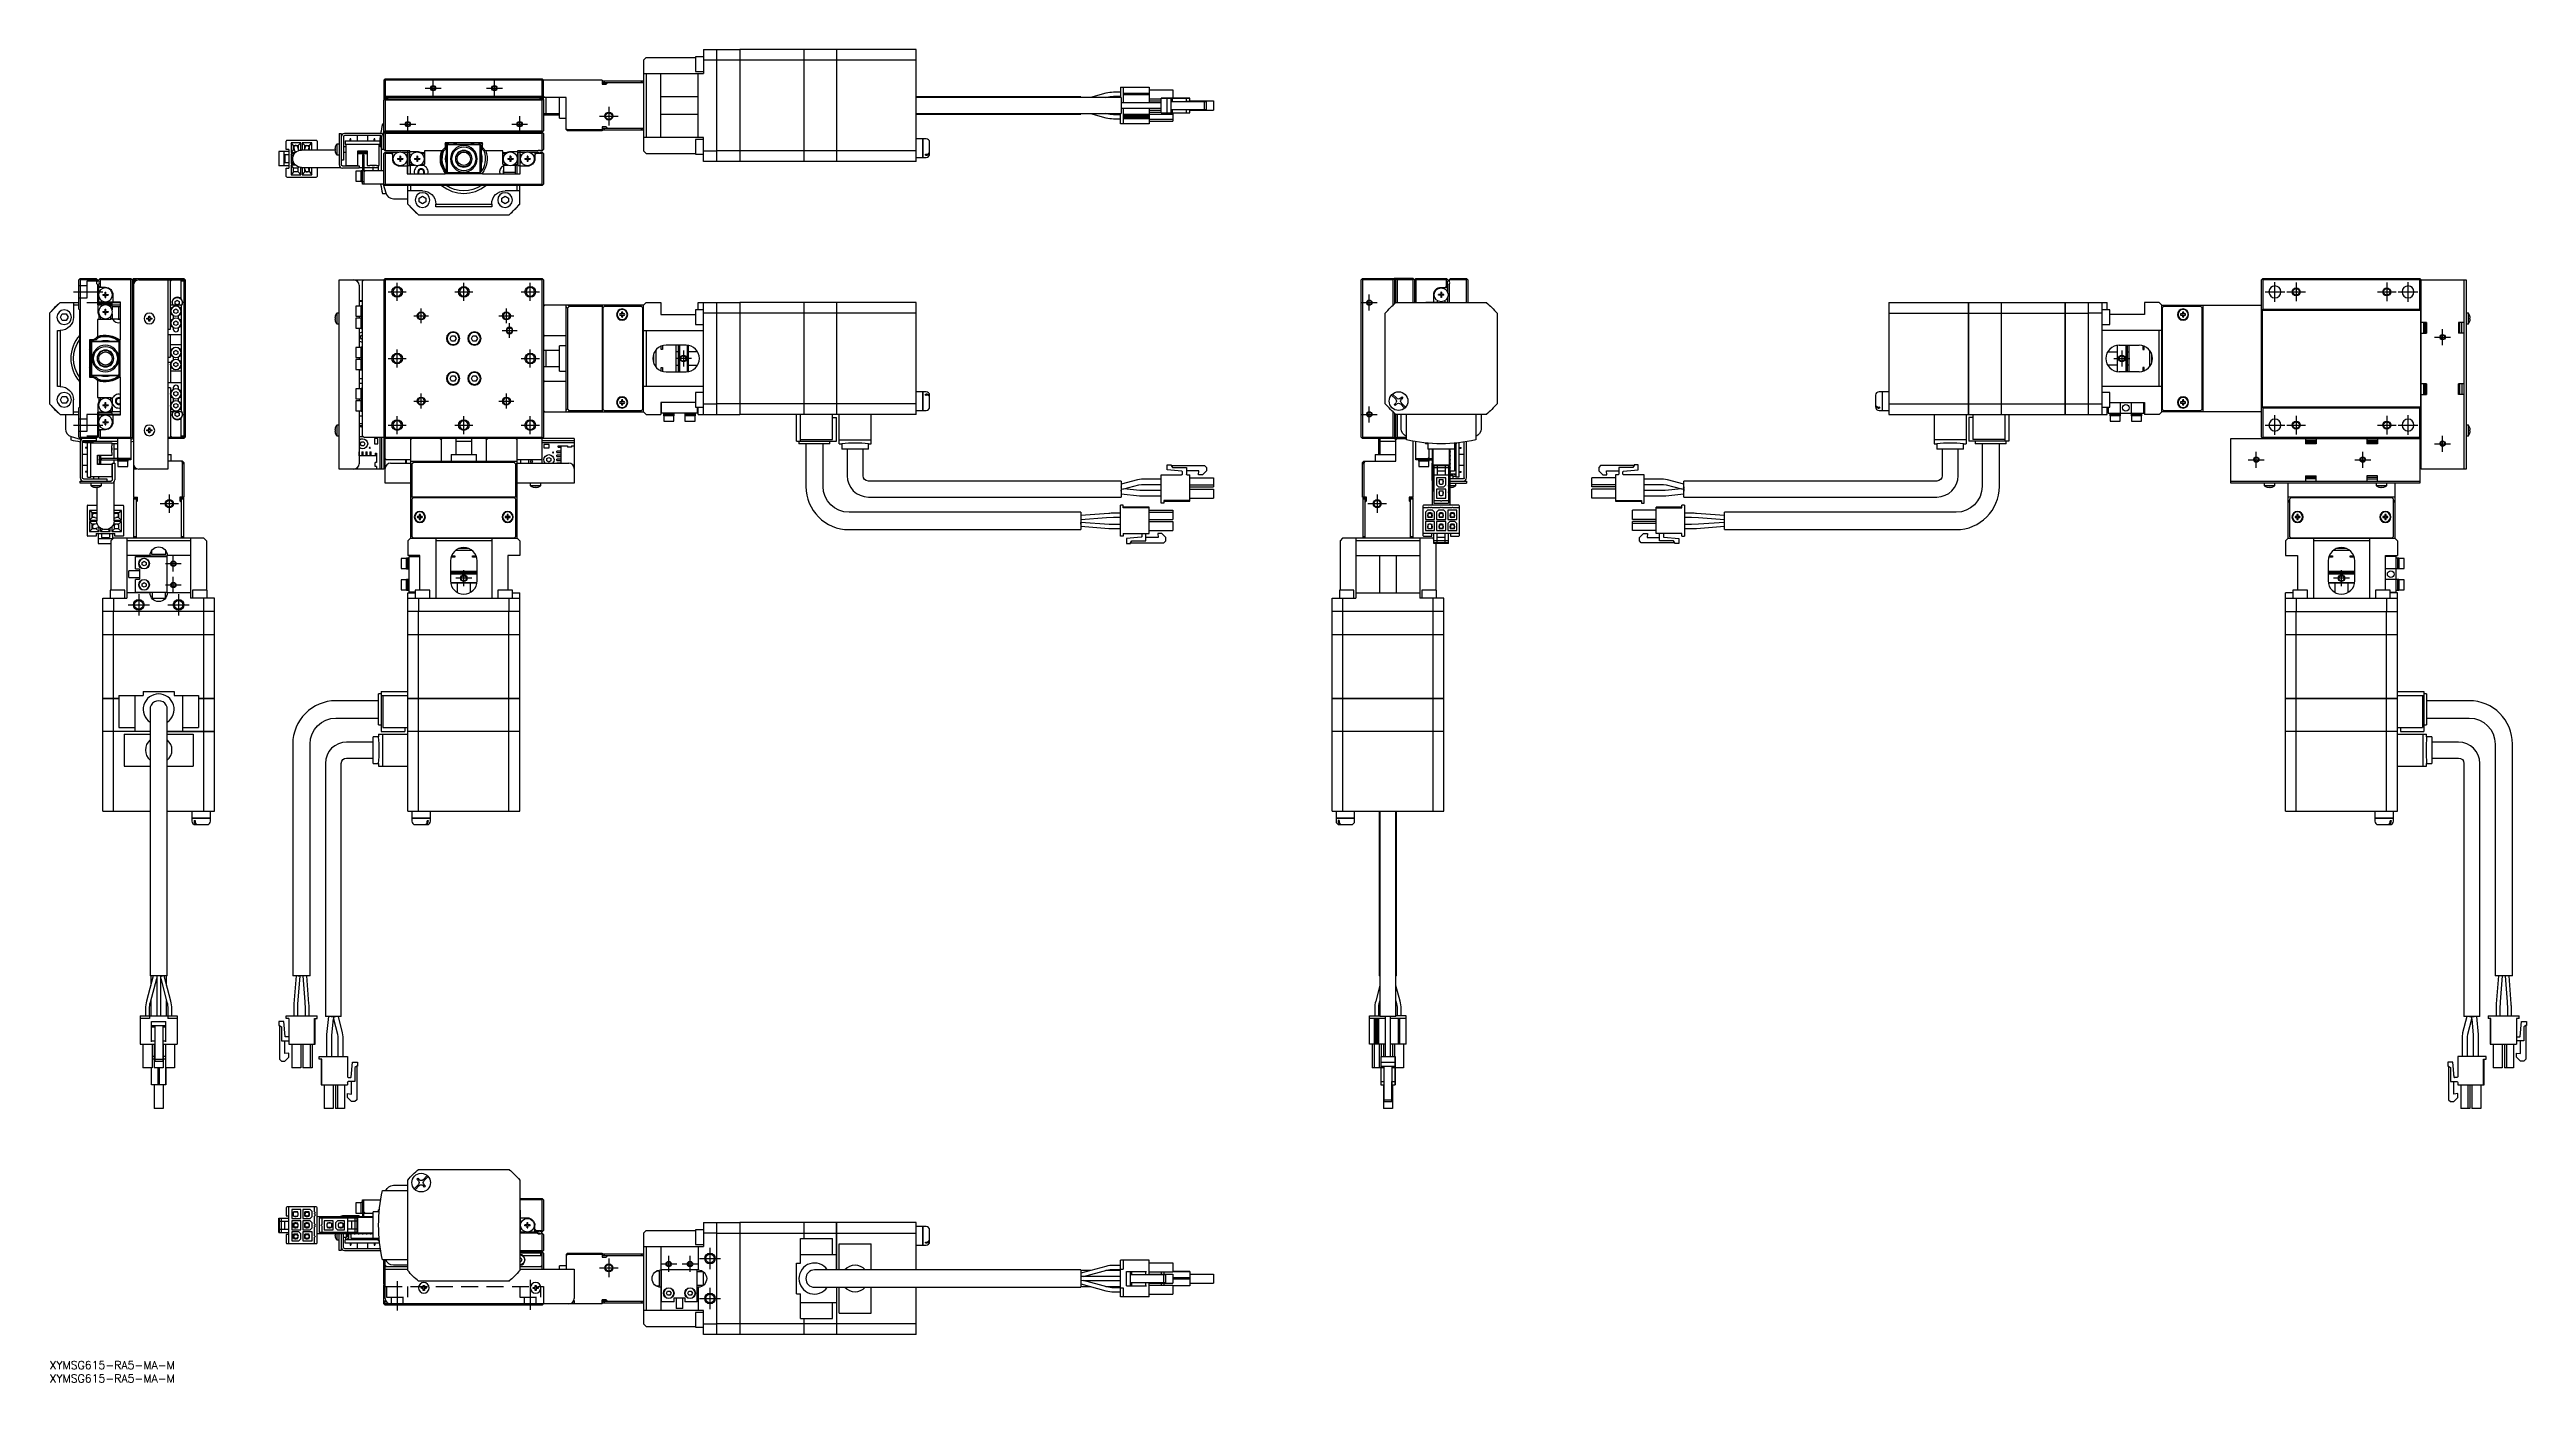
# Model space of a CAD drawing. Extents: x 0 to 930, y -8 to 492.
import ezdxf

# ---------------------------------------------------------------- set-up
doc = ezdxf.new("R2010")
doc.units = 0
doc.header["$LTSCALE"] = 0.5
doc.linetypes.add('CENTER', pattern=[50.8, 31.75, -6.35, 6.35, -6.35])
doc.linetypes.add('DASHED', pattern=[19.05, 12.7, -6.35])
for name, color, linetype in [('MSM_CENTER', 1, 'CENTER'), ('MSM_CONTINUOUS', 7, 'CONTINUOUS'), ('MSM_DASHED', 4, 'DASHED'), ('MSM_NARROW', 5, 'CONTINUOUS'), ('MSM_PART_NUMBER', 7, 'CONTINUOUS')]:
    doc.layers.add(name, color=color, linetype=linetype)
doc.styles.get("Standard").update_dxf_attribs({"font": 'txt.shx', "height": 1, "bigfont": 'bigfont.shx'})

msp = doc.modelspace()

# ---------------------------------------------------------------- texts
at = {"layer": 'MSM_PART_NUMBER'}
for p in [(0, -3), (0, -8)]:
    msp.add_text('XYMSG615-RA5-MA-M', height=3, dxfattribs=at).set_placement(p)

# ---------------------------------------------------------------- linework, layer by layer
at = {"layer": 'MSM_CENTER'}
for p, q in [((141.11, 477.89), (147.11, 477.89)), ((144.11, 474.89), (144.11, 480.89)), ((164.11, 477.89), (170.11, 477.89)), ((167.11, 474.89), (167.11, 480.89)), ((134.61, 461.39), (134.61, 467.39)), ((176.61, 461.39), (176.61, 467.39)), ((206.61, 467.39), (213.61, 467.39)), ((210.11, 470.89), (210.11, 463.89)), ((131.61, 464.39), (137.61, 464.39)), ((173.61, 464.39), (179.61, 464.39)), ((9, 401.41), (20, 401.41)), ((127.21, 401.41), (134.01, 401.41)), ((130.61, 398.01), (130.61, 404.81)), ((152.21, 401.41), (159.01, 401.41)), ((155.61, 398.01), (155.61, 404.81)), ((177.21, 401.41), (184.01, 401.41)), ((180.61, 398.01), (180.61, 404.81)), ((495.78, 394.41), (495.78, 400.41)), ((832.29, 401.41), (839.69, 401.41)), ((835.99, 397.71), (835.99, 405.11)), ((840.49, 401.41), (847.49, 401.41)), ((843.99, 404.91), (843.99, 397.91)), ((874.49, 401.41), (881.49, 401.41)), ((877.99, 404.91), (877.99, 397.91)), ((882.29, 401.41), (889.69, 401.41)), ((885.99, 397.71), (885.99, 405.11)), ((136.81, 392.41), (142.41, 392.41)), ((139.61, 389.61), (139.61, 395.21)), ((168.81, 392.41), (174.41, 392.41)), ((171.61, 389.61), (171.61, 395.21)), ((492.78, 397.41), (498.78, 397.41)), ((170.01, 386.91), (175.61, 386.91)), ((172.81, 384.11), (172.81, 389.71)), ((895.99, 384.41), (901.99, 384.41)), ((898.99, 381.41), (898.99, 387.41)), ((127.21, 376.41), (134.01, 376.41)), ((130.61, 373.01), (130.61, 379.81)), ((177.21, 376.41), (184.01, 376.41)), ((180.61, 373.01), (180.61, 379.81)), ((241.11, 376.41), (235.11, 376.41)), ((238.11, 379.41), (238.11, 373.41)), ((775.49, 376.41), (781.49, 376.41)), ((778.49, 379.41), (778.49, 373.41)), ((139.61, 357.61), (139.61, 363.21)), ((171.61, 357.61), (171.61, 363.21)), ((130.61, 348.01), (130.61, 354.81)), ((136.81, 360.41), (142.41, 360.41)), ((155.61, 348.01), (155.61, 354.81)), ((168.81, 360.41), (174.41, 360.41)), ((180.61, 348.01), (180.61, 354.81)), ((492.78, 355.41), (498.78, 355.41)), ((495.78, 352.41), (495.78, 358.41)), ((835.99, 347.71), (835.99, 355.11)), ((843.99, 354.91), (843.99, 347.91)), ((877.99, 354.91), (877.99, 347.91)), ((885.99, 347.71), (885.99, 355.11)), ((9, 351.41), (20, 351.41)), ((127.21, 351.41), (134.01, 351.41)), ((152.21, 351.41), (159.01, 351.41)), ((177.21, 351.41), (184.01, 351.41)), ((832.29, 351.41), (839.69, 351.41)), ((840.49, 351.41), (847.49, 351.41)), ((874.49, 351.41), (881.49, 351.41)), ((882.29, 351.41), (889.69, 351.41)), ((895.99, 344.41), (901.99, 344.41)), ((898.99, 341.41), (898.99, 347.41)), ((825.99, 338.41), (831.99, 338.41)), ((828.99, 335.41), (828.99, 341.41)), ((865.99, 338.41), (871.99, 338.41)), ((868.99, 335.41), (868.99, 341.41)), ((41.5, 321.91), (48.5, 321.91)), ((45, 325.41), (45, 318.41)), ((495.28, 321.91), (502.28, 321.91)), ((498.78, 325.41), (498.78, 318.41)), ((43.5, 299.41), (49.5, 299.41)), ((46.5, 296.41), (46.5, 302.41)), ((43.5, 291.41), (49.5, 291.41)), ((46.5, 288.41), (46.5, 294.41)), ((158.61, 293.91), (152.61, 293.91)), ((155.61, 290.91), (155.61, 296.91)), ((863.99, 293.91), (857.99, 293.91)), ((860.99, 290.91), (860.99, 296.91)), ((29.5, 283.91), (37.5, 283.91)), ((33.5, 287.91), (33.5, 279.91)), ((44.5, 283.91), (52.5, 283.91)), ((48.5, 287.91), (48.5, 279.91)), ((210.11, 38.5), (210.11, 31.5)), ((232.61, 33.5), (232.61, 39.5)), ((240.61, 33.5), (240.61, 39.5)), ((244.11, 38.5), (252.11, 38.5)), ((248.11, 42.5), (248.11, 34.5)), ((130.61, 30), (130.61, 19)), ((180.61, 30.5), (180.61, 19.3)), ((206.61, 35), (213.61, 35)), ((229.61, 36.5), (235.61, 36.5)), ((237.61, 36.5), (243.61, 36.5)), ((244.11, 23.5), (252.11, 23.5)), ((248.11, 27.5), (248.11, 19.5))]:
    msp.add_line(p, q, dxfattribs=at)
at = {"layer": 'MSM_CONTINUOUS'}
for p, q in [((224.11, 489.39), (223.11, 488.39)), ((223.11, 488.39), (223.11, 454.39)), ((224.11, 489.39), (242.61, 489.39)), ((242.61, 489.64), (242.61, 484.14)), ((245.61, 489.64), (242.61, 489.64)), ((242.61, 484.14), (245.61, 484.14)), ((245.61, 492.39), (245.61, 483.39)), ((245.61, 492.39), (259.31, 492.39)), ((250.61, 488.39), (245.61, 488.39)), ((250.61, 492.39), (250.61, 450.39)), ((259.31, 488.36), (250.61, 488.36)), ((259.31, 492.39), (259.31, 450.39)), ((259.36, 492.34), (259.31, 492.34)), ((259.36, 488.1), (259.31, 488.1)), ((283.31, 492.39), (259.36, 492.39)), ((259.36, 492.39), (259.36, 450.39)), ((283.31, 488.36), (259.36, 488.36)), ((283.31, 492.39), (283.31, 450.39)), ((283.36, 492.34), (283.31, 492.34)), ((283.36, 488.1), (283.31, 488.1)), ((295.61, 492.39), (283.36, 492.39)), ((283.36, 492.39), (283.36, 450.39)), ((295.61, 488.36), (283.36, 488.36)), ((295.61, 492.39), (295.61, 450.39)), ((295.66, 492.34), (295.61, 492.34)), ((295.66, 488.1), (295.61, 488.1)), ((325.61, 492.39), (295.66, 492.39)), ((295.66, 492.39), (295.66, 450.39)), ((325.61, 488.36), (295.66, 488.36)), ((325.61, 450.39), (325.61, 492.39)), ((125.61, 480.89), (126.11, 481.39)), ((125.61, 480.89), (125.61, 473.69)), ((126.11, 474.89), (125.61, 474.39)), ((125.86, 481.14), (126.11, 480.89)), ((126.11, 481.39), (185.11, 481.39)), ((126.11, 480.89), (126.11, 474.89)), ((185.11, 480.89), (126.11, 480.89)), ((126.11, 474.89), (185.11, 474.89)), ((185.61, 480.89), (185.11, 481.39)), ((185.11, 480.89), (185.36, 481.14)), ((185.11, 474.89), (185.11, 480.89)), ((185.61, 474.39), (185.11, 474.89)), ((185.61, 473.69), (185.61, 480.89)), ((207.61, 480.89), (185.61, 480.89)), ((186.11, 474.39), (185.61, 474.89)), ((207.61, 480.89), (207.61, 479.39)), ((209.36, 479.64), (207.61, 479.64)), ((207.61, 479.39), (209.11, 479.39)), ((207.91, 479.89), (207.91, 480.69)), ((207.91, 480.69), (222.91, 480.69)), ((223.11, 479.89), (207.91, 479.89)), ((208.41, 480.69), (208.41, 479.89)), ((209.61, 479.89), (209.11, 479.39)), ((222.41, 479.89), (222.41, 480.69)), ((222.91, 480.69), (222.91, 479.89)), ((223.11, 483.39), (245.61, 483.39)), ((224.11, 483.39), (224.11, 459.39)), ((229.61, 459.39), (229.61, 483.39)), ((243.61, 474.6), (229.61, 474.6)), ((243.61, 459.39), (243.61, 483.39)), ((387.36, 474.64), (325.61, 474.64)), ((387.36, 474.64), (387.36, 474.39)), ((396.85, 475.96), (390.99, 474.39)), ((402.36, 476.34), (399.73, 476.34)), ((399.73, 474.84), (402.36, 474.84)), ((402.36, 478.29), (413.06, 478.29)), ((402.36, 478.29), (402.36, 474.39)), ((403.36, 478.29), (403.36, 472.39)), ((413.06, 475.84), (403.36, 475.84)), ((413.06, 475.34), (403.36, 475.34)), ((413.06, 478.29), (413.06, 472.39)), ((413.06, 477.29), (421.96, 477.29)), ((421.96, 477.29), (421.96, 474.09)), ((194.11, 474.39), (125.61, 474.39)), ((125.61, 474.16), (127.01, 474.16)), ((125.61, 473.39), (126.11, 473.89)), ((125.71, 473.59), (125.61, 473.69)), ((125.61, 461.89), (125.61, 473.39)), ((125.71, 473.49), (125.71, 473.69)), ((125.86, 473.64), (126.11, 473.39)), ((126.71, 473.99), (126.01, 473.99)), ((126.11, 473.89), (185.11, 473.89)), ((126.11, 473.39), (126.11, 461.89)), ((185.11, 473.39), (126.11, 473.39)), ((127.01, 474.16), (127.01, 473.89)), ((185.61, 474.16), (184.21, 474.16)), ((184.21, 474.16), (184.21, 473.89)), ((185.21, 473.99), (184.51, 473.99)), ((185.61, 473.39), (185.11, 473.89)), ((185.11, 473.39), (185.36, 473.64)), ((185.11, 461.89), (185.11, 473.39)), ((185.61, 473.69), (185.51, 473.59)), ((185.51, 473.69), (185.51, 473.49)), ((185.61, 473.39), (185.61, 461.89)), ((185.61, 468.39), (191.61, 468.39)), ((185.61, 467.89), (191.61, 467.89)), ((186.61, 468.39), (186.61, 474.39)), ((191.61, 466.64), (191.61, 474.39)), ((191.61, 466.64), (194.11, 466.64)), ((194.11, 462.39), (194.11, 474.39)), ((229.61, 468.18), (243.61, 468.18)), ((402.61, 474.39), (325.61, 474.39)), ((325.61, 468.39), (402.61, 468.39)), ((325.61, 468.14), (387.36, 468.14)), ((387.36, 468.39), (387.36, 468.14)), ((390.99, 468.39), (396.85, 466.82)), ((396.78, 474.39), (397.24, 474.51)), ((397.23, 468.27), (396.78, 468.39)), ((402.36, 467.94), (399.73, 467.94)), ((399.73, 466.44), (402.36, 466.44)), ((402.36, 464.49), (402.36, 468.39)), ((402.61, 474.39), (402.61, 468.39)), ((408.99, 472.39), (402.61, 472.39)), ((409.52, 472.39), (402.61, 472.39)), ((402.61, 470.39), (408.99, 470.39)), ((403.36, 470.39), (403.36, 464.49)), ((413.06, 467.99), (403.36, 467.99)), ((413.06, 467.49), (403.36, 467.49)), ((413.06, 467.44), (403.36, 467.44)), ((413.06, 466.94), (403.36, 466.94)), ((413.06, 466.89), (403.36, 466.89)), ((413.06, 466.39), (403.36, 466.39)), ((410.25, 472.39), (408.99, 472.39)), ((408.99, 470.39), (410.25, 470.39)), ((409.71, 472.39), (409.52, 472.39)), ((417.61, 472.39), (409.71, 472.39)), ((417.61, 472.39), (410.25, 472.39)), ((410.25, 470.39), (417.61, 470.39)), ((413.06, 473.89), (417.61, 473.89)), ((413.06, 473.09), (417.61, 473.09)), ((413.06, 470.39), (413.06, 464.49)), ((413.06, 469.69), (417.61, 469.69)), ((413.06, 468.89), (417.61, 468.89)), ((413.06, 468.14), (421.96, 468.14)), ((413.06, 466.24), (421.96, 466.24)), ((413.06, 465.49), (421.96, 465.49)), ((417.61, 474.09), (425.26, 474.09)), ((418.61, 474.09), (417.61, 474.09)), ((417.61, 468.69), (417.61, 474.09)), ((417.61, 468.69), (419.81, 468.69)), ((428.31, 474.09), (418.61, 474.09)), ((419.81, 468.69), (419.81, 474.09)), ((419.81, 474.09), (421.31, 474.09)), ((425.38, 474.09), (419.81, 474.09)), ((419.81, 468.69), (421.31, 468.69)), ((421.31, 468.69), (421.31, 474.09)), ((421.31, 474.09), (421.81, 474.09)), ((421.31, 472.89), (421.81, 472.89)), ((421.31, 472.89), (433.91, 472.89)), ((421.31, 469.89), (433.91, 469.89)), ((421.31, 468.69), (421.81, 468.69)), ((421.81, 474.09), (427.06, 474.09)), ((421.81, 472.89), (421.81, 474.09)), ((421.81, 472.89), (427.06, 472.89)), ((421.81, 468.69), (421.81, 469.89)), ((421.81, 468.69), (427.06, 468.69)), ((421.96, 468.69), (421.96, 465.49)), ((425.26, 474.09), (425.56, 474.09)), ((425.56, 474.09), (425.38, 474.09)), ((427.06, 474.09), (427.36, 474.09)), ((427.06, 472.89), (427.06, 474.09)), ((431.74, 472.89), (427.06, 472.89)), ((427.36, 472.89), (427.06, 472.89)), ((427.06, 468.69), (427.06, 469.89)), ((427.06, 468.69), (427.36, 468.69)), ((427.36, 474.09), (428.31, 474.09)), ((427.36, 468.69), (428.31, 468.69)), ((428.31, 472.89), (428.31, 474.09)), ((428.31, 473.09), (437.21, 473.09)), ((428.31, 473.09), (437.21, 473.09)), ((428.31, 473.09), (437.21, 473.09)), ((428.31, 468.69), (428.31, 469.89)), ((428.31, 469.69), (437.21, 469.69)), ((431.61, 472.89), (431.74, 472.89)), ((433.11, 472.89), (431.61, 472.89)), ((434.61, 472.89), (433.11, 472.89)), ((433.91, 469.89), (433.91, 472.89)), ((433.91, 472.89), (434.61, 472.89)), ((433.91, 469.89), (434.61, 469.89)), ((434.61, 469.89), (434.61, 472.89)), ((437.21, 473.09), (437.21, 469.69)), ((88.91, 454.89), (88.91, 457.99)), ((100.21, 458.29), (89.21, 458.29)), ((94.36, 457.39), (90.71, 457.39)), ((90.71, 457.39), (90.71, 453.79)), ((91.66, 456.34), (90.71, 457.39)), ((91.66, 456.34), (93.41, 456.34)), ((91.66, 454.84), (91.66, 456.34)), ((93.04, 456.34), (93.41, 455.96)), ((93.41, 456.34), (94.36, 457.39)), ((93.41, 456.34), (93.41, 455.24)), ((94.36, 454.63), (94.36, 457.39)), ((98.51, 457.39), (94.96, 457.39)), ((95.86, 456.34), (94.96, 457.39)), ((94.96, 457.39), (94.96, 454.64)), ((95.86, 456.34), (97.61, 456.34)), ((95.86, 455.27), (95.86, 456.34)), ((97.24, 456.34), (97.61, 455.96)), ((97.61, 456.34), (98.51, 457.39)), ((97.61, 454.84), (97.61, 456.34)), ((98.51, 454.64), (98.51, 457.39)), ((100.51, 457.99), (100.51, 454.64)), ((107.91, 456.89), (107.91, 452.89)), ((108.81, 456.89), (107.91, 456.89)), ((108.81, 460.89), (108.81, 449.09)), ((108.81, 460.89), (109.61, 460.89)), ((109.61, 460.89), (109.61, 449.19)), ((110.41, 459.69), (110.41, 450.89)), ((124.41, 460.89), (110.81, 460.89)), ((124.41, 460.09), (110.81, 460.09)), ((111.11, 458.09), (124.11, 458.09)), ((111.11, 458.09), (111.11, 456.89)), ((111.11, 456.89), (124.11, 456.89)), ((111.36, 456.89), (111.36, 448.89)), ((112.99, 458.09), (112.99, 458.89)), ((113.24, 458.89), (112.99, 458.89)), ((113.24, 458.09), (113.24, 458.89)), ((115.61, 460.09), (115.61, 458.09)), ((119.61, 458.09), (119.61, 460.09)), ((121.99, 458.09), (121.99, 458.89)), ((122.24, 458.89), (121.99, 458.89)), ((122.24, 458.09), (122.24, 458.89)), ((123.86, 448.89), (123.86, 456.89)), ((124.11, 458.09), (124.11, 456.89)), ((124.31, 457.21), (124.11, 457.21)), ((124.31, 455.89), (124.31, 459.89)), ((124.76, 459.89), (124.31, 459.89)), ((124.61, 460.03), (124.61, 459.89)), ((124.81, 454.89), (124.81, 459.69)), ((125.61, 464.39), (125.04, 464.39)), ((125.64, 461.86), (125.26, 460.54)), ((126.11, 461.39), (125.61, 461.89)), ((125.61, 460.89), (126.11, 461.39)), ((125.61, 454.89), (125.61, 460.89)), ((126.11, 461.89), (125.86, 461.64)), ((125.86, 461.14), (126.11, 460.89)), ((126.11, 461.89), (185.11, 461.89)), ((126.11, 461.39), (185.11, 461.39)), ((126.11, 460.89), (126.11, 454.39)), ((185.11, 460.89), (126.11, 460.89)), ((137.11, 461.39), (137.46, 461.04)), ((137.46, 461.04), (173.76, 461.04)), ((162.61, 457.39), (148.61, 457.39)), ((148.61, 457.39), (148.61, 454.89)), ((149.11, 456.09), (149.91, 456.89)), ((149.11, 446.69), (149.11, 456.09)), ((149.41, 456.39), (149.41, 446.39)), ((161.61, 456.59), (149.61, 456.59)), ((149.91, 456.89), (161.31, 456.89)), ((161.31, 456.89), (161.61, 456.59)), ((162.11, 456.09), (161.61, 456.59)), ((161.81, 446.39), (161.81, 456.39)), ((162.11, 456.09), (162.11, 446.69)), ((162.61, 454.89), (162.61, 457.39)), ((173.76, 461.04), (174.11, 461.39)), ((185.36, 461.64), (185.11, 461.89)), ((185.11, 461.39), (185.61, 461.89)), ((185.11, 461.39), (185.61, 460.89)), ((185.11, 460.89), (185.36, 461.14)), ((185.11, 454.39), (185.11, 460.89)), ((185.61, 460.89), (185.61, 454.89)), ((194.11, 462.69), (194.72, 462.39)), ((194.61, 461.89), (194.11, 462.39)), ((207.61, 461.89), (194.61, 461.89)), ((194.72, 462.39), (207.61, 462.39)), ((194.72, 462.39), (195.22, 461.89)), ((209.11, 463.39), (207.61, 463.39)), ((207.61, 463.39), (207.61, 461.89)), ((207.91, 462.09), (207.91, 462.89)), ((207.91, 462.89), (223.11, 462.89)), ((222.91, 462.09), (207.91, 462.09)), ((208.41, 462.89), (208.41, 462.09)), ((209.11, 463.39), (209.61, 462.89)), ((222.41, 462.09), (222.41, 462.89)), ((222.91, 462.89), (222.91, 462.09)), ((245.61, 459.39), (223.11, 459.39)), ((242.61, 458.64), (242.61, 453.14)), ((245.61, 458.64), (242.61, 458.64)), ((245.61, 450.39), (245.61, 459.39)), ((328.11, 458.89), (325.61, 458.89)), ((328.11, 451.89), (328.11, 458.89)), ((328.16, 458.84), (328.11, 458.84)), ((328.16, 451.89), (328.16, 458.89)), ((329.31, 458.89), (328.16, 458.89)), ((330.61, 453.19), (330.61, 457.59)), ((413.06, 464.49), (402.36, 464.49)), ((86.11, 454.09), (86.11, 448.69)), ((89.91, 454.09), (86.11, 454.09)), ((89.91, 448.69), (86.11, 448.69)), ((88.03, 454.09), (88.03, 448.69)), ((89.91, 452.89), (88.41, 452.89)), ((88.41, 452.89), (88.41, 449.89)), ((89.91, 449.89), (88.41, 449.89)), ((89.91, 454.89), (88.91, 454.89)), ((88.91, 444.79), (88.91, 447.89)), ((88.91, 447.89), (89.91, 447.89)), ((89.91, 454.89), (89.91, 447.89)), ((91.66, 454.84), (90.71, 453.79)), ((90.71, 453.79), (92.26, 453.79)), ((90.71, 453.19), (90.71, 449.59)), ((91.5, 452.32), (90.71, 453.19)), ((91.91, 453.19), (90.71, 453.19)), ((91.5, 450.46), (90.71, 449.59)), ((90.71, 449.59), (91.91, 449.59)), ((92.42, 448.99), (90.71, 448.99)), ((90.71, 448.99), (90.71, 445.39)), ((91.66, 447.94), (90.71, 448.99)), ((91.97, 454.84), (91.66, 454.84)), ((91.66, 447.94), (93.41, 447.94)), ((91.66, 446.44), (91.66, 447.94)), ((91.81, 455.38), (92.3, 453.67)), ((93.04, 447.94), (93.41, 447.56)), ((93.41, 446.81), (93.04, 446.44)), ((93.62, 454.48), (93.26, 455.79)), ((93.41, 447.94), (93.71, 448.26)), ((93.41, 446.44), (93.41, 447.94)), ((93.58, 454.66), (93.71, 454.51)), ((94.36, 445.39), (94.36, 448.15)), ((107.23, 454.64), (94.61, 454.64)), ((94.61, 448.14), (109.28, 448.14)), ((94.96, 448.14), (94.96, 445.39)), ((96.02, 455.8), (95.67, 454.64)), ((95.67, 448.14), (96.02, 446.97)), ((95.86, 446.44), (95.86, 447.5)), ((97.24, 454.64), (97.46, 455.37)), ((97.46, 447.4), (97.24, 448.14)), ((97.61, 446.81), (97.24, 446.44)), ((97.3, 454.84), (97.61, 454.84)), ((97.61, 447.94), (97.3, 447.94)), ((97.61, 455.21), (97.32, 454.92)), ((97.32, 447.85), (97.61, 447.56)), ((97.61, 454.84), (97.78, 454.64)), ((97.61, 447.94), (97.78, 448.14)), ((97.61, 446.44), (97.61, 447.94)), ((98.51, 445.39), (98.51, 448.14)), ((100.51, 448.14), (100.51, 444.79)), ((107.22, 455.09), (107.36, 455.09)), ((107.36, 454.69), (107.22, 454.69)), ((107.36, 455.84), (107.36, 455.82)), ((107.36, 455.09), (107.36, 454.69)), ((107.36, 453.96), (107.36, 453.94)), ((107.91, 452.89), (108.81, 452.89)), ((110.41, 450.89), (109.61, 450.89)), ((116.31, 447.89), (110.01, 447.89)), ((110.11, 448.69), (116.31, 448.69)), ((111.36, 455.89), (110.41, 455.89)), ((110.41, 453.89), (111.36, 453.89)), ((111.36, 448.89), (115.86, 448.89)), ((115.11, 446.79), (115.11, 442.99)), ((117.11, 446.79), (115.11, 446.79)), ((115.86, 454.39), (119.36, 454.39)), ((115.86, 448.89), (115.86, 454.39)), ((119.36, 453.69), (115.86, 453.69)), ((119.36, 453.19), (115.86, 453.19)), ((116.31, 448.69), (116.31, 447.89)), ((116.31, 448.14), (117.61, 448.14)), ((117.11, 442.89), (117.11, 446.89)), ((125.61, 446.89), (117.11, 446.89)), ((117.61, 452.89), (118.11, 452.89)), ((117.61, 452.89), (117.61, 446.89)), ((117.61, 442.89), (117.61, 446.89)), ((118.11, 452.89), (118.11, 441.89)), ((118.11, 448.14), (123.61, 448.14)), ((118.11, 446.39), (118.61, 446.89)), ((119.36, 454.39), (119.36, 448.89)), ((119.36, 448.89), (120.36, 448.89)), ((120.36, 448.99), (122.86, 448.99)), ((120.36, 448.89), (120.36, 448.99)), ((121.16, 448.99), (121.16, 448.89)), ((121.16, 448.89), (122.06, 448.89)), ((121.54, 448.99), (121.54, 448.89)), ((121.61, 446.89), (121.61, 448.14)), ((121.69, 448.99), (121.69, 448.89)), ((122.06, 448.99), (122.06, 448.89)), ((122.86, 448.89), (122.86, 448.99)), ((122.86, 448.89), (123.86, 448.89)), ((123.61, 446.89), (123.61, 448.89)), ((124.31, 455.89), (124.81, 455.89)), ((124.61, 455.89), (124.61, 446.89)), ((125.61, 454.89), (124.81, 454.89)), ((126.11, 454.39), (125.61, 454.89)), ((125.61, 453.39), (126.11, 453.89)), ((125.61, 441.89), (125.61, 453.39)), ((125.86, 453.64), (126.11, 453.39)), ((135.41, 454.39), (126.11, 454.39)), ((126.11, 453.89), (131, 453.89)), ((126.11, 453.39), (126.11, 441.89)), ((128.41, 453.39), (126.11, 453.39)), ((128.91, 453.74), (128.41, 453.39)), ((128.41, 453.39), (128.91, 452.89)), ((128.91, 451.39), (128.91, 453.89)), ((130.71, 451.53), (131.51, 451.53)), ((130.71, 451.53), (130.71, 451.24)), ((130.71, 451.24), (131.51, 451.24)), ((131.24, 451.53), (131.24, 451.24)), ((131.86, 452.39), (131.57, 452.39)), ((131.57, 452.39), (131.57, 451.59)), ((131.57, 451.86), (131.86, 451.86)), ((131.57, 451.18), (131.57, 450.39)), ((131.57, 450.92), (131.86, 450.92)), ((131.86, 450.39), (131.57, 450.39)), ((134.41, 448.59), (131.71, 448.59)), ((131.86, 452.39), (131.86, 451.59)), ((131.86, 451.18), (131.86, 450.39)), ((131.92, 451.53), (132.71, 451.53)), ((131.92, 451.24), (132.71, 451.24)), ((132.18, 451.24), (132.18, 451.53)), ((132.43, 453.89), (134.41, 453.89)), ((132.71, 451.53), (132.71, 451.24)), ((134.41, 452.94), (134.12, 452.77)), ((134.12, 450.01), (134.41, 449.84)), ((134.41, 453.89), (134.41, 452.94)), ((134.41, 449.84), (134.41, 445.69)), ((134.61, 445.69), (134.61, 454.39)), ((134.61, 453.89), (135.21, 453.89)), ((134.61, 448.89), (135.21, 448.89)), ((135.21, 448.89), (135.21, 453.89)), ((135.41, 452.94), (135.41, 454.39)), ((135.41, 454.16), (138.07, 454.16)), ((135.41, 452.94), (135.64, 452.81)), ((135.64, 449.97), (135.41, 449.84)), ((135.41, 449.39), (135.41, 449.84)), ((135.41, 449.39), (136.45, 449.39)), ((135.91, 448.89), (135.41, 449.39)), ((135.61, 452.81), (135.61, 452.82)), ((135.61, 449.95), (135.61, 449.96)), ((135.61, 445.69), (135.61, 449.19)), ((137.4, 448.89), (135.91, 448.89)), ((137.11, 451.53), (137.11, 451.24)), ((137.11, 451.53), (137.91, 451.53)), ((137.11, 451.24), (137.91, 451.24)), ((137.64, 451.53), (137.64, 451.24)), ((138.26, 452.39), (137.97, 452.39)), ((137.97, 452.39), (137.97, 451.59)), ((137.97, 451.86), (138.26, 451.86)), ((137.97, 451.18), (137.97, 450.39)), ((137.97, 450.92), (138.26, 450.92)), ((138.26, 450.39), (137.97, 450.39)), ((138.26, 452.39), (138.26, 451.59)), ((138.26, 451.18), (138.26, 450.39)), ((138.32, 451.53), (139.11, 451.53)), ((138.32, 451.24), (139.11, 451.24)), ((138.58, 451.24), (138.58, 451.53)), ((140.41, 448.89), (138.83, 448.89)), ((139.11, 451.53), (139.11, 451.24)), ((139.63, 453.69), (140.91, 453.69)), ((139.77, 449.39), (140.91, 449.39)), ((140.91, 453.19), (140.19, 453.19)), ((140.91, 449.39), (140.41, 448.89)), ((148.11, 454.39), (140.91, 454.39)), ((140.91, 454.39), (140.91, 449.39)), ((147.4, 454.39), (148.61, 455.59)), ((148.61, 454.89), (148.11, 454.39)), ((149.91, 445.89), (149.11, 446.69)), ((152.45, 448.19), (152.64, 448.19)), ((152.86, 447.96), (152.64, 448.19)), ((152.86, 447.96), (152.69, 447.96)), ((152.75, 452.7), (152.81, 452.76)), ((152.81, 450.01), (152.75, 450.08)), ((152.81, 452.83), (152.81, 452.76)), ((152.81, 450.01), (152.81, 449.94)), ((152.86, 447.82), (152.86, 447.96)), ((154.55, 454.35), (154.55, 454.35)), ((154.55, 448.42), (154.55, 448.42)), ((158.59, 448.19), (158.36, 447.96)), ((158.53, 447.96), (158.36, 447.96)), ((158.36, 447.96), (158.36, 447.83)), ((158.36, 447.83), (158.36, 447.82)), ((158.59, 448.19), (158.78, 448.19)), ((162.11, 446.69), (161.81, 446.39)), ((162.61, 455.59), (163.82, 454.39)), ((163.11, 454.39), (162.61, 454.89)), ((170.31, 454.39), (163.11, 454.39)), ((170.31, 449.39), (170.31, 454.39)), ((170.31, 453.69), (171.6, 453.69)), ((171.03, 453.19), (170.31, 453.19)), ((170.31, 449.39), (171.45, 449.39)), ((170.81, 448.89), (170.31, 449.39)), ((172.4, 448.89), (170.56, 448.89)), ((170.56, 448.89), (170.56, 445.69)), ((172.11, 451.53), (172.91, 451.53)), ((172.11, 451.53), (172.11, 451.24)), ((172.11, 451.24), (172.91, 451.24)), ((172.64, 451.53), (172.64, 451.24)), ((173.26, 452.39), (172.97, 452.39)), ((172.97, 452.39), (172.97, 451.59)), ((172.97, 451.86), (173.26, 451.86)), ((172.97, 451.18), (172.97, 450.39)), ((172.97, 450.92), (173.26, 450.92)), ((173.26, 450.39), (172.97, 450.39)), ((173.16, 454.16), (175.81, 454.16)), ((173.26, 452.39), (173.26, 451.59)), ((173.26, 451.18), (173.26, 450.39)), ((173.32, 451.53), (174.11, 451.53)), ((173.32, 451.24), (174.11, 451.24)), ((173.58, 451.24), (173.58, 451.53)), ((175.31, 448.89), (173.83, 448.89)), ((174.11, 451.53), (174.11, 451.24)), ((174.77, 449.39), (175.81, 449.39)), ((175.06, 445.69), (175.06, 448.89)), ((175.81, 449.39), (175.31, 448.89)), ((175.59, 452.81), (175.81, 452.94)), ((175.81, 449.84), (175.59, 449.97)), ((175.61, 452.81), (175.61, 452.82)), ((175.61, 449.95), (175.61, 449.96)), ((175.61, 445.69), (175.61, 449.19)), ((184.11, 454.39), (175.81, 454.39)), ((175.81, 454.39), (175.81, 452.94)), ((175.81, 449.84), (175.81, 449.39)), ((176.01, 448.89), (176.01, 453.89)), ((176.01, 453.89), (176.61, 453.89)), ((176.01, 448.89), (176.61, 448.89)), ((176.61, 454.39), (176.61, 445.69)), ((176.81, 452.94), (176.81, 453.89)), ((176.81, 453.89), (178.8, 453.89)), ((177.11, 452.77), (176.81, 452.94)), ((176.81, 449.84), (177.11, 450.01)), ((176.81, 445.69), (176.81, 449.84)), ((179.51, 448.59), (176.81, 448.59)), ((178.51, 451.53), (179.31, 451.53)), ((178.51, 451.53), (178.51, 451.24)), ((178.51, 451.24), (179.31, 451.24)), ((179.04, 451.53), (179.04, 451.24)), ((179.66, 452.39), (179.37, 452.39)), ((179.37, 452.39), (179.37, 451.59)), ((179.37, 451.86), (179.66, 451.86)), ((179.37, 451.18), (179.37, 450.39)), ((179.37, 450.92), (179.66, 450.92)), ((179.66, 450.39), (179.37, 450.39)), ((179.66, 452.39), (179.66, 451.59)), ((179.66, 451.18), (179.66, 450.39)), ((179.72, 451.53), (180.51, 451.53)), ((179.72, 451.24), (180.51, 451.24)), ((179.98, 451.24), (179.98, 451.53)), ((180.23, 453.89), (183.35, 453.89)), ((180.51, 451.53), (180.51, 451.24)), ((182.31, 453.89), (182.31, 451.39)), ((182.81, 453.39), (182.31, 453.74)), ((182.31, 452.89), (182.81, 453.39)), ((185.11, 453.39), (182.81, 453.39)), ((184.11, 454.39), (184.11, 454.63)), ((185.11, 454.39), (184.67, 454.39)), ((184.67, 453.89), (185.11, 453.89)), ((185.61, 454.89), (185.11, 454.39)), ((185.11, 453.89), (185.61, 453.39)), ((185.11, 453.39), (185.36, 453.64)), ((185.11, 441.89), (185.11, 453.39)), ((185.61, 453.39), (185.61, 441.89)), ((223.11, 454.39), (224.11, 453.39)), ((224.11, 453.39), (242.61, 453.39)), ((242.61, 453.14), (245.61, 453.14)), ((245.61, 454.39), (250.61, 454.39)), ((259.31, 450.39), (245.61, 450.39)), ((259.31, 454.42), (250.61, 454.42)), ((259.36, 454.67), (259.31, 454.67)), ((259.36, 450.44), (259.31, 450.44)), ((283.31, 454.42), (259.36, 454.42)), ((283.31, 450.39), (259.36, 450.39)), ((283.36, 454.67), (283.31, 454.67)), ((283.36, 450.44), (283.31, 450.44)), ((295.61, 454.42), (283.36, 454.42)), ((295.61, 450.39), (283.36, 450.39)), ((295.66, 454.67), (295.61, 454.67)), ((295.66, 450.44), (295.61, 450.44)), ((325.61, 454.42), (295.66, 454.42)), ((325.61, 450.39), (295.66, 450.39)), ((325.61, 451.89), (328.11, 451.89)), ((328.11, 451.94), (328.16, 451.94)), ((328.16, 451.89), (329.31, 451.89)), ((329.11, 453.1), (329.31, 453.1)), ((329.11, 452.74), (329.11, 453.1)), ((329.11, 452.74), (329.31, 452.74)), ((89.21, 444.49), (100.21, 444.49)), ((91.66, 446.44), (90.71, 445.39)), ((90.71, 445.39), (94.36, 445.39)), ((93.41, 446.44), (91.66, 446.44)), ((93.41, 446.44), (94.36, 445.39)), ((95.86, 446.44), (94.96, 445.39)), ((94.96, 445.39), (98.51, 445.39)), ((97.61, 446.44), (95.86, 446.44)), ((97.61, 446.44), (98.51, 445.39)), ((115.11, 442.99), (117.11, 442.99)), ((117.11, 442.89), (118.11, 442.89)), ((117.61, 441.89), (117.61, 442.89)), ((125.61, 441.89), (117.61, 441.89)), ((125.04, 438.39), (126.36, 438.39)), ((125.36, 441.89), (126.31, 438.56)), ((126.11, 441.39), (125.61, 441.89)), ((126.11, 441.89), (125.86, 441.64)), ((126.11, 441.89), (185.11, 441.89)), ((185.11, 441.39), (126.11, 441.39)), ((134.41, 445.69), (148.61, 445.69)), ((134.61, 434.39), (134.61, 441.39)), ((140.11, 439.39), (134.61, 439.39)), ((135.61, 441.39), (135.61, 439.39)), ((138.86, 436.61), (140.11, 437.33)), ((140.11, 437.33), (141.36, 436.61)), ((148.61, 445.69), (148.61, 445.89)), ((148.61, 445.89), (162.61, 445.89)), ((149.61, 446.19), (161.61, 446.19)), ((161.61, 446.19), (161.31, 445.89)), ((161.61, 446.19), (161.81, 446.39)), ((162.61, 445.89), (162.61, 445.69)), ((162.61, 445.69), (176.81, 445.69)), ((169.86, 436.61), (171.11, 437.33)), ((170.56, 446.39), (175.06, 446.39)), ((176.61, 439.39), (171.11, 439.39)), ((171.11, 437.33), (172.36, 436.61)), ((175.61, 439.39), (175.61, 441.39)), ((176.61, 434.39), (176.61, 441.39)), ((185.36, 441.64), (185.11, 441.89)), ((185.61, 441.89), (185.11, 441.39)), ((129.19, 436.39), (134.61, 436.39)), ((134.61, 434.39), (138.61, 430.39)), ((138.61, 430.39), (172.61, 430.39)), ((138.86, 435.17), (138.86, 436.61)), ((140.11, 434.44), (138.86, 435.17)), ((141.36, 435.17), (140.11, 434.44)), ((141.36, 436.61), (141.36, 435.17)), ((145.11, 434.39), (166.11, 434.39)), ((145.11, 433.39), (145.11, 434.39)), ((166.11, 433.39), (145.11, 433.39)), ((166.11, 434.39), (166.11, 433.39)), ((169.86, 435.17), (169.86, 436.61)), ((171.11, 434.44), (169.86, 435.17)), ((172.36, 435.17), (171.11, 434.44)), ((172.36, 436.61), (172.36, 435.17)), ((172.61, 430.39), (176.61, 434.39)), ((11, 405.91), (11.5, 406.41)), ((11, 394.91), (11, 405.91)), ((11.5, 405.91), (11.25, 406.16)), ((11.5, 406.41), (17.5, 406.41)), ((11.5, 405.91), (11.5, 346.91)), ((18, 405.91), (11.5, 405.91)), ((17.5, 406.41), (18, 405.91)), ((18, 405.91), (18, 405.47)), ((18, 404.14), (18, 396.61)), ((18.5, 405.91), (19, 406.41)), ((18.5, 405.47), (18.5, 405.91)), ((18.5, 401.02), (18.5, 404.14)), ((21, 403.11), (18.5, 403.11)), ((19, 403.61), (18.65, 403.11)), ((19, 405.91), (18.75, 406.16)), ((19, 406.41), (30.5, 406.41)), ((30.5, 405.91), (19, 405.91)), ((19, 405.91), (19, 403.61)), ((19.5, 403.11), (19, 403.61)), ((20, 400.45), (20.8, 400.45)), ((20, 400.45), (20, 400.16)), ((20, 400.16), (20.8, 400.16)), ((20.53, 400.16), (20.53, 400.45)), ((20.86, 401.31), (21.15, 401.31)), ((20.86, 400.51), (20.86, 401.31)), ((21.15, 400.78), (20.86, 400.78)), ((21.15, 400.51), (21.15, 401.31)), ((21.21, 400.45), (22, 400.45)), ((21.21, 400.16), (22, 400.16)), ((21.47, 400.16), (21.47, 400.45)), ((22, 400.45), (22, 400.16)), ((23.8, 400.31), (23.8, 397.61)), ((30.5, 406.41), (31, 405.91)), ((30.75, 406.16), (30.5, 405.91)), ((30.5, 346.91), (30.5, 405.91)), ((31.5, 406.41), (31, 405.91)), ((31, 405.91), (31, 346.91)), ((31.5, 405.91), (31.25, 406.16)), ((31.5, 406.41), (38.7, 406.41)), ((31.5, 405.91), (32.7, 405.91)), ((31.5, 405.91), (31.5, 324.41)), ((33.5, 405.91), (50.5, 405.91)), ((38, 406.41), (37.5, 405.91)), ((38, 406.41), (38, 405.91)), ((38.22, 406.41), (38.22, 405.91)), ((38.4, 406.01), (38.4, 405.91)), ((39, 406.41), (38.5, 405.91)), ((38.7, 406.41), (38.8, 406.31)), ((38.7, 406.31), (38.9, 406.31)), ((39, 405.91), (38.75, 406.16)), ((39, 406.41), (50.5, 406.41)), ((44.5, 405.91), (44.5, 334.91)), ((45.5, 405.41), (46, 405.91)), ((45.5, 387.41), (45.5, 405.91)), ((49.5, 398.73), (49.5, 405.91)), ((50.5, 405.41), (49.5, 405.41)), ((50.5, 406.41), (51, 405.91)), ((50.75, 406.16), (50.5, 405.91)), ((50.5, 405.91), (50.5, 346.91)), ((51, 405.91), (51, 346.91)), ((108.81, 334.91), (108.81, 405.91)), ((108.81, 405.91), (125.61, 405.91)), ((116.31, 403.91), (116.31, 396.06)), ((118.11, 405.91), (117.61, 405.41)), ((117.61, 347.41), (117.61, 405.41)), ((126.11, 406.41), (125.61, 405.91)), ((125.61, 405.91), (125.61, 334.91)), ((126.11, 405.91), (125.86, 406.16)), ((126.11, 406.41), (185.11, 406.41)), ((185.11, 405.91), (126.11, 405.91)), ((126.11, 405.91), (126.11, 346.91)), ((185.61, 405.91), (185.11, 406.41)), ((185.36, 406.16), (185.11, 405.91)), ((185.11, 346.91), (185.11, 405.91)), ((185.61, 405.91), (185.61, 346.91)), ((493.28, 406.41), (492.78, 405.91)), ((492.78, 346.91), (492.78, 405.91)), ((493.28, 405.91), (493.03, 406.16)), ((493.28, 406.41), (504.78, 406.41)), ((493.28, 405.91), (493.28, 346.91)), ((504.78, 405.91), (493.28, 405.91)), ((504.78, 406.41), (505.28, 405.91)), ((505.03, 406.16), (504.78, 405.91)), ((504.78, 396.53), (504.78, 405.91)), ((504.88, 406.31), (505.08, 406.31)), ((504.98, 406.31), (505.08, 406.41)), ((512.28, 406.41), (505.08, 406.41)), ((505.28, 405.91), (505.28, 396.97)), ((505.55, 405.01), (505.28, 405.01)), ((505.38, 405.31), (505.38, 406.01)), ((505.55, 406.41), (505.55, 405.01)), ((506.28, 405.91), (505.78, 406.41)), ((505.78, 397.41), (505.78, 406.41)), ((512.28, 405.91), (506.28, 405.91)), ((506.28, 405.91), (506.28, 397.41)), ((512.28, 406.41), (512.78, 405.91)), ((512.53, 406.16), (512.28, 405.91)), ((512.28, 397.41), (512.28, 405.91)), ((512.78, 405.91), (513.28, 406.41)), ((512.78, 405.91), (512.78, 397.41)), ((513.28, 405.91), (513.03, 406.16)), ((513.28, 406.41), (524.78, 406.41)), ((513.28, 405.91), (513.28, 397.41)), ((524.78, 405.91), (513.28, 405.91)), ((519.98, 397.61), (519.98, 400.31)), ((522.57, 400.45), (521.78, 400.45)), ((521.78, 400.16), (521.78, 400.45)), ((522.57, 400.16), (521.78, 400.16)), ((522.31, 400.45), (522.31, 400.16)), ((522.92, 401.31), (522.63, 401.31)), ((522.63, 401.31), (522.63, 400.51)), ((522.92, 400.78), (522.63, 400.78)), ((522.78, 403.11), (525.28, 403.11)), ((522.92, 401.31), (522.92, 400.51)), ((523.78, 400.45), (522.98, 400.45)), ((523.78, 400.16), (522.98, 400.16)), ((523.25, 400.45), (523.25, 400.16)), ((523.78, 400.16), (523.78, 400.45)), ((524.78, 403.61), (524.28, 403.11)), ((524.78, 406.41), (525.28, 405.91)), ((525.03, 406.16), (524.78, 405.91)), ((524.78, 403.61), (524.78, 405.91)), ((525.13, 403.11), (524.78, 403.61)), ((525.28, 405.91), (525.28, 405.47)), ((525.28, 401.02), (525.28, 404.14)), ((525.78, 405.91), (526.28, 406.41)), ((532.28, 405.91), (525.78, 405.91)), ((525.78, 405.91), (525.78, 405.47)), ((525.78, 404.14), (525.78, 397.41)), ((526.28, 406.41), (532.28, 406.41)), ((532.28, 406.41), (532.78, 405.91)), ((532.53, 406.16), (532.28, 405.91)), ((532.28, 397.41), (532.28, 405.91)), ((532.78, 405.91), (532.78, 397.41)), ((831.49, 406.41), (830.99, 405.91)), ((830.99, 346.91), (830.99, 405.91)), ((831.24, 406.16), (831.49, 405.91)), ((831.49, 406.41), (890.49, 406.41)), ((831.49, 405.91), (831.49, 394.91)), ((890.49, 405.91), (831.49, 405.91)), ((890.99, 405.91), (890.49, 406.41)), ((890.49, 405.91), (890.74, 406.16)), ((890.49, 394.91), (890.49, 405.91)), ((890.99, 334.91), (890.99, 405.91)), ((890.99, 405.91), (907.79, 405.91)), ((906.99, 405.91), (906.99, 334.91)), ((907.79, 405.91), (907.79, 334.91)), ((4, 397.41), (0, 393.41)), ((0, 393.41), (0, 359.41)), ((4, 397.41), (11, 397.41)), ((4.06, 391.91), (4.78, 393.16)), ((4.78, 390.66), (4.06, 391.91)), ((4.78, 393.16), (6.22, 393.16)), ((6.22, 393.16), (6.94, 391.91)), ((6.94, 391.91), (6.22, 390.66)), ((9, 397.41), (9, 391.91)), ((11, 396.41), (9, 396.41)), ((11.35, 394.56), (11, 394.91)), ((11.35, 358.26), (11.35, 394.56)), ((18, 397.41), (26.7, 397.41)), ((18, 396.61), (19.45, 396.61)), ((23, 391.11), (18, 391.11)), ((18, 391.11), (18, 383.91)), ((18.23, 393.95), (18.23, 396.61)), ((18.5, 397.61), (18.5, 399.59)), ((19.45, 397.61), (18.5, 397.61)), ((18.5, 396.81), (18.5, 397.41)), ((23.5, 396.81), (18.5, 396.81)), ((18.7, 391.11), (18.7, 392.39)), ((19.2, 391.83), (19.2, 391.11)), ((19.62, 397.9), (19.45, 397.61)), ((19.58, 396.38), (19.45, 396.61)), ((19.58, 396.41), (19.57, 396.41)), ((20, 394.05), (20.8, 394.05)), ((20, 394.05), (20, 393.76)), ((20, 393.76), (20.8, 393.76)), ((20.53, 393.76), (20.53, 394.05)), ((20.86, 399.31), (20.86, 400.1)), ((20.86, 399.84), (21.15, 399.84)), ((20.86, 399.31), (21.15, 399.31)), ((20.86, 394.91), (21.15, 394.91)), ((20.86, 394.11), (20.86, 394.91)), ((21.15, 394.38), (20.86, 394.38)), ((20.86, 392.91), (20.86, 393.7)), ((20.86, 393.44), (21.15, 393.44)), ((20.86, 392.91), (21.15, 392.91)), ((21.15, 399.31), (21.15, 400.1)), ((21.15, 394.11), (21.15, 394.91)), ((21.15, 392.91), (21.15, 393.7)), ((21.21, 394.05), (22, 394.05)), ((21.21, 393.76), (22, 393.76)), ((21.47, 393.76), (21.47, 394.05)), ((22, 394.05), (22, 393.76)), ((22.55, 397.61), (22.38, 397.9)), ((22.55, 396.61), (22.42, 396.38)), ((22.43, 396.41), (22.42, 396.41)), ((26.7, 397.61), (22.55, 397.61)), ((22.55, 396.61), (23, 396.61)), ((23, 395.57), (23, 396.61)), ((23, 396.61), (23.5, 396.11)), ((23, 391.11), (23, 392.24)), ((23.5, 391.61), (23, 391.11)), ((26.7, 396.41), (23.2, 396.41)), ((23.5, 396.81), (23.5, 397.41)), ((23.5, 396.11), (23.5, 394.62)), ((26.7, 395.86), (23.5, 395.86)), ((23.5, 393.19), (23.5, 391.36)), ((23.5, 391.36), (26.7, 391.36)), ((26, 391.36), (26, 395.86)), ((26.7, 383.41), (26.7, 397.61)), ((36.57, 391.61), (37.3, 391.61)), ((37.3, 391.21), (36.57, 391.21)), ((37.3, 391.61), (37.3, 392.33)), ((37.3, 390.48), (37.3, 391.21)), ((37.7, 392.33), (37.7, 391.61)), ((37.7, 391.61), (38.43, 391.61)), ((38.43, 391.21), (37.7, 391.21)), ((37.7, 391.21), (37.7, 390.48)), ((49.5, 396.41), (45.5, 396.41)), ((46.5, 392.42), (46.5, 391.39)), ((46.75, 394.59), (47.5, 395.02)), ((46.75, 393.72), (46.75, 394.59)), ((47.5, 393.29), (46.75, 393.72)), ((47.25, 397.84), (48, 398.27)), ((47.25, 396.97), (47.25, 397.84)), ((48, 396.54), (47.25, 396.97)), ((47.5, 395.02), (48.25, 394.59)), ((48.25, 393.72), (47.5, 393.29)), ((48, 398.27), (48.75, 397.84)), ((48.75, 396.97), (48, 396.54)), ((48.25, 394.59), (48.25, 393.72)), ((48.5, 391.39), (48.5, 392.42)), ((48.75, 397.84), (48.75, 396.97)), ((49.5, 396.41), (49.5, 356.41)), ((107.22, 391.61), (107.36, 391.61)), ((107.36, 391.21), (107.22, 391.21)), ((107.36, 392.36), (107.36, 392.33)), ((107.36, 391.61), (107.36, 391.21)), ((107.91, 393.41), (107.91, 389.41)), ((108.81, 393.41), (107.91, 393.41)), ((115.11, 396.06), (115.11, 392.26)), ((117.11, 396.06), (115.11, 396.06)), ((115.11, 392.26), (117.11, 392.26)), ((115.11, 391.56), (115.11, 387.76)), ((117.11, 391.56), (115.11, 391.56)), ((116.31, 398.21), (117.61, 398.21)), ((116.31, 397.91), (117.61, 397.91)), ((116.31, 392.26), (116.31, 391.56)), ((117.11, 392.16), (117.11, 396.16)), ((117.61, 396.16), (117.11, 396.16)), ((117.11, 392.16), (117.61, 392.16)), ((117.11, 387.66), (117.11, 391.66)), ((117.61, 391.66), (117.11, 391.66)), ((185.61, 395.91), (186.11, 396.41)), ((223.11, 396.41), (185.61, 396.41)), ((194.11, 356.41), (194.11, 396.41)), ((194.61, 395.29), (194.11, 395.79)), ((195.22, 395.91), (194.61, 395.29)), ((194.61, 395.29), (194.61, 357.52)), ((194.72, 396.41), (195.22, 395.91)), ((207.61, 395.91), (195.22, 395.91)), ((207.61, 396.41), (207.61, 356.41)), ((208.41, 395.91), (207.91, 395.41)), ((207.91, 395.41), (207.91, 357.41)), ((222.41, 395.91), (208.41, 395.91)), ((209.11, 395.91), (209.11, 396.41)), ((209.61, 396.41), (209.61, 395.91)), ((214.87, 393.15), (214.19, 393.15)), ((214.19, 392.67), (214.87, 392.67)), ((214.87, 393.82), (214.87, 393.15)), ((214.87, 392.67), (214.87, 391.99)), ((215.35, 393.15), (215.35, 393.82)), ((216.03, 393.15), (215.35, 393.15)), ((215.35, 391.99), (215.35, 392.67)), ((215.35, 392.67), (216.03, 392.67)), ((222.91, 395.41), (222.41, 395.91)), ((222.91, 357.41), (222.91, 395.41)), ((224.11, 397.41), (223.11, 396.41)), ((223.11, 356.41), (223.11, 396.41)), ((224.11, 397.41), (229.61, 397.41)), ((229.61, 397.41), (229.61, 392.91)), ((229.61, 392.91), (242.61, 392.91)), ((242.61, 394.66), (242.61, 389.16)), ((245.61, 394.66), (242.61, 394.66)), ((243.61, 394.66), (243.61, 397.41)), ((243.61, 397.41), (259.31, 397.41)), ((245.61, 355.41), (245.61, 397.41)), ((250.61, 393.41), (245.61, 393.41)), ((250.61, 397.41), (250.61, 355.41)), ((259.31, 393.38), (250.61, 393.38)), ((259.31, 397.41), (259.31, 355.41)), ((259.36, 397.36), (259.31, 397.36)), ((259.36, 393.12), (259.31, 393.12)), ((259.36, 397.41), (259.36, 355.41)), ((283.31, 397.41), (259.36, 397.41)), ((283.31, 393.38), (259.36, 393.38)), ((283.31, 397.41), (283.31, 355.41)), ((283.36, 397.36), (283.31, 397.36)), ((283.36, 393.12), (283.31, 393.12)), ((283.36, 397.41), (283.36, 355.41)), ((295.61, 397.41), (283.36, 397.41)), ((295.61, 393.38), (283.36, 393.38)), ((295.61, 397.41), (295.61, 355.41)), ((295.66, 397.36), (295.61, 397.36)), ((295.66, 393.12), (295.61, 393.12)), ((295.66, 397.41), (295.66, 355.41)), ((325.61, 397.41), (295.66, 397.41)), ((325.61, 393.38), (295.66, 393.38)), ((325.61, 355.41), (325.61, 397.41)), ((501.91, 393.53), (501.78, 393.41)), ((501.78, 359.44), (501.78, 393.38)), ((505.78, 397.41), (505.65, 397.28)), ((505.81, 397.41), (539.75, 397.41)), ((517.08, 397.61), (521.23, 397.61)), ((517.08, 397.41), (517.08, 397.61)), ((521.23, 397.61), (521.4, 397.9)), ((522.63, 400.1), (522.63, 399.31)), ((522.63, 399.84), (522.92, 399.84)), ((522.92, 399.31), (522.63, 399.31)), ((522.92, 400.1), (522.92, 399.31)), ((524.16, 397.9), (524.33, 397.61)), ((524.33, 397.61), (525.28, 397.61)), ((525.28, 397.61), (525.28, 399.59)), ((539.91, 397.28), (539.78, 397.41)), ((543.78, 393.41), (543.65, 393.53)), ((543.78, 393.38), (543.78, 359.44)), ((690.99, 397.41), (720.94, 397.41)), ((690.99, 397.41), (690.99, 355.41)), ((690.99, 393.38), (720.94, 393.38)), ((720.94, 355.41), (720.94, 397.41)), ((720.94, 397.36), (720.99, 397.36)), ((720.94, 393.12), (720.99, 393.12)), ((720.99, 355.41), (720.99, 397.41)), ((720.99, 397.41), (733.24, 397.41)), ((720.99, 393.38), (733.24, 393.38)), ((733.24, 355.41), (733.24, 397.41)), ((733.24, 397.36), (733.29, 397.36)), ((733.24, 393.12), (733.29, 393.12)), ((733.29, 355.41), (733.29, 397.41)), ((733.29, 397.41), (757.24, 397.41)), ((733.29, 393.38), (757.24, 393.38)), ((757.24, 355.41), (757.24, 397.41)), ((757.24, 397.36), (757.29, 397.36)), ((757.24, 393.12), (757.29, 393.12)), ((757.29, 355.41), (757.29, 397.41)), ((757.29, 397.41), (772.99, 397.41)), ((757.29, 393.38), (765.99, 393.38)), ((765.99, 355.41), (765.99, 397.41)), ((770.99, 393.41), (765.99, 393.41)), ((770.99, 397.41), (770.99, 355.41)), ((773.99, 394.66), (770.99, 394.66)), ((772.99, 394.66), (772.99, 397.41)), ((773.99, 389.16), (773.99, 394.66)), ((786.99, 392.91), (773.99, 392.91)), ((786.99, 397.41), (786.99, 392.91)), ((792.49, 397.41), (786.99, 397.41)), ((793.49, 396.41), (792.49, 397.41)), ((793.49, 356.41), (793.49, 396.41)), ((793.49, 396.41), (830.99, 396.41)), ((793.69, 390.91), (793.49, 390.91)), ((794.19, 395.91), (793.69, 395.41)), ((793.69, 395.41), (793.69, 357.41)), ((808.19, 395.91), (794.19, 395.91)), ((801.25, 393.15), (800.57, 393.15)), ((800.57, 392.67), (801.25, 392.67)), ((801.25, 393.82), (801.25, 393.15)), ((801.25, 392.67), (801.25, 391.99)), ((801.73, 393.15), (801.73, 393.82)), ((802.41, 393.15), (801.73, 393.15)), ((801.73, 391.99), (801.73, 392.67)), ((801.73, 392.67), (802.41, 392.67)), ((806.99, 395.91), (806.99, 396.41)), ((807.49, 395.91), (807.49, 396.41)), ((808.69, 395.41), (808.19, 395.91)), ((808.69, 357.41), (808.69, 395.41)), ((808.69, 390.91), (808.99, 390.91)), ((808.99, 356.41), (808.99, 396.41)), ((831.49, 394.91), (831.14, 394.56)), ((831.14, 394.56), (831.14, 358.26)), ((831.14, 394.56), (890.84, 394.56)), ((831.49, 394.91), (890.49, 394.91)), ((890.84, 394.56), (890.49, 394.91)), ((890.84, 358.26), (890.84, 394.56)), ((908.69, 393.41), (907.79, 393.41)), ((908.69, 389.41), (908.69, 393.41)), ((909.24, 392.33), (909.24, 392.36)), ((909.24, 391.61), (909.38, 391.61)), ((909.24, 391.21), (909.24, 391.61)), ((909.38, 391.21), (909.24, 391.21)), ((3, 365.91), (3, 386.91)), ((3, 386.91), (4, 386.91)), ((4, 386.91), (4, 365.91)), ((6.22, 390.66), (4.78, 390.66)), ((17.5, 383.41), (15, 383.41)), ((15, 383.41), (15, 369.41)), ((15.5, 382.11), (16.3, 382.91)), ((15.5, 370.71), (15.5, 382.11)), ((15.8, 382.41), (15.8, 370.41)), ((26, 382.61), (16, 382.61)), ((16.3, 382.91), (25.7, 382.91)), ((16.79, 383.41), (18, 384.61)), ((18, 383.91), (17.5, 383.41)), ((25.7, 382.91), (26, 382.61)), ((26.2, 382.41), (26, 382.61)), ((26.2, 370.41), (26.2, 382.41)), ((26.2, 382.41), (26.5, 382.11)), ((26.5, 369.41), (26.5, 383.41)), ((26.5, 383.41), (26.7, 383.41)), ((44.5, 387.41), (45.5, 387.41)), ((44.5, 385.41), (49.5, 385.41)), ((45.5, 376.91), (45.5, 385.41)), ((45.5, 381.61), (49.5, 381.61)), ((46.5, 387.92), (46.5, 387.41)), ((46.75, 390.09), (47.5, 390.52)), ((46.75, 389.22), (46.75, 390.09)), ((47.5, 388.79), (46.75, 389.22)), ((47.5, 390.52), (48.25, 390.09)), ((48.25, 389.22), (47.5, 388.79)), ((48.25, 390.09), (48.25, 389.22)), ((48.5, 387.41), (48.5, 387.92)), ((107.36, 390.48), (107.36, 390.46)), ((107.91, 389.41), (108.81, 389.41)), ((115.11, 387.76), (117.11, 387.76)), ((116.31, 387.76), (116.31, 380.56)), ((116.75, 384.41), (117.18, 385.16)), ((117.18, 383.66), (116.75, 384.41)), ((117.11, 387.66), (117.61, 387.66)), ((117.18, 385.16), (117.61, 385.16)), ((117.61, 383.66), (117.18, 383.66)), ((150.46, 383.91), (151.03, 384.91)), ((151.03, 382.91), (150.46, 383.91)), ((151.03, 384.91), (152.19, 384.91)), ((152.19, 382.91), (151.03, 382.91)), ((152.19, 384.91), (152.77, 383.91)), ((152.77, 383.91), (152.19, 382.91)), ((158.46, 383.91), (159.03, 384.91)), ((159.03, 382.91), (158.46, 383.91)), ((159.03, 384.91), (160.19, 384.91)), ((160.19, 382.91), (159.03, 382.91)), ((160.19, 384.91), (160.77, 383.91)), ((160.77, 383.91), (160.19, 382.91)), ((186.11, 384.89), (185.61, 385.39)), ((194.11, 384.89), (186.11, 384.89)), ((207.91, 386.41), (207.61, 386.41)), ((207.61, 384.66), (207.91, 384.66)), ((223.11, 386.41), (222.91, 386.41)), ((223.11, 383.91), (222.91, 383.91)), ((223.11, 386.91), (245.61, 386.91)), ((224.11, 386.91), (224.11, 365.91)), ((242.61, 389.16), (245.61, 389.16)), ((770.99, 389.16), (773.99, 389.16)), ((793.49, 386.91), (770.99, 386.91)), ((792.49, 365.91), (792.49, 386.91)), ((793.69, 386.41), (793.49, 386.41)), ((793.69, 383.91), (793.49, 383.91)), ((808.99, 390.16), (808.69, 390.16)), ((808.69, 384.66), (808.99, 384.66)), ((892.99, 389.91), (890.99, 389.91)), ((890.99, 385.91), (892.99, 385.91)), ((891.79, 389.91), (891.79, 388.96)), ((891.79, 388.96), (891.79, 386.85)), ((891.79, 386.85), (891.79, 385.91)), ((892.29, 389.91), (892.29, 385.91)), ((892.49, 389.91), (892.49, 385.91)), ((892.99, 389.91), (892.99, 385.91)), ((904.99, 389.91), (904.99, 385.91)), ((906.99, 389.91), (904.99, 389.91)), ((906.99, 385.91), (904.99, 385.91)), ((905.49, 385.91), (905.49, 389.91)), ((906.19, 385.91), (906.19, 389.91)), ((907.79, 389.41), (908.69, 389.41)), ((909.24, 390.46), (909.24, 390.48)), ((18.04, 375.34), (18.04, 375.34)), ((19.56, 373.61), (19.63, 373.61)), ((19.69, 373.54), (19.63, 373.61)), ((22.38, 373.61), (22.31, 373.54)), ((22.38, 373.61), (22.44, 373.61)), ((23.97, 375.34), (23.97, 375.34)), ((24.2, 379.38), (24.2, 379.57)), ((24.2, 379.38), (24.43, 379.16)), ((24.43, 373.66), (24.2, 373.43)), ((24.2, 373.24), (24.2, 373.43)), ((24.43, 379.32), (24.43, 379.16)), ((24.43, 379.16), (24.56, 379.16)), ((24.43, 373.66), (24.43, 373.49)), ((24.56, 373.66), (24.43, 373.66)), ((24.56, 373.66), (24.56, 373.66)), ((44.5, 376.91), (45.5, 376.91)), ((45.5, 374.91), (44.5, 374.91)), ((45.5, 374.91), (45.5, 367.41)), ((46.5, 376.92), (46.5, 375.89)), ((46.75, 379.09), (47.5, 379.52)), ((46.75, 378.22), (46.75, 379.09)), ((47.5, 377.79), (46.75, 378.22)), ((46.75, 374.59), (47.5, 375.02)), ((46.75, 373.72), (46.75, 374.59)), ((47.5, 373.29), (46.75, 373.72)), ((47.5, 379.52), (48.25, 379.09)), ((48.25, 378.22), (47.5, 377.79)), ((47.5, 375.02), (48.25, 374.59)), ((48.25, 373.72), (47.5, 373.29)), ((48.25, 379.09), (48.25, 378.22)), ((48.25, 374.59), (48.25, 373.72)), ((48.5, 375.89), (48.5, 376.92)), ((115.11, 380.56), (115.11, 376.76)), ((117.11, 380.56), (115.11, 380.56)), ((115.11, 376.76), (117.11, 376.76)), ((115.11, 376.06), (115.11, 372.26)), ((117.11, 376.06), (115.11, 376.06)), ((115.11, 372.26), (117.11, 372.26)), ((116.31, 376.76), (116.31, 376.06)), ((116.31, 372.26), (116.31, 365.06)), ((117.11, 376.66), (117.11, 380.66)), ((117.61, 380.66), (117.11, 380.66)), ((117.11, 376.66), (117.61, 376.66)), ((117.11, 372.16), (117.11, 376.16)), ((117.61, 376.16), (117.11, 376.16)), ((191.61, 379.41), (185.61, 379.41)), ((185.61, 373.41), (191.61, 373.41)), ((186.61, 373.41), (186.61, 379.41)), ((191.61, 371.66), (191.61, 381.16)), ((194.11, 381.16), (191.61, 381.16)), ((207.81, 381.41), (207.61, 381.21)), ((207.81, 381.41), (207.81, 371.41)), ((207.91, 381.41), (207.81, 381.41)), ((226.91, 377.66), (226.77, 377.66)), ((226.77, 375.16), (226.91, 375.16)), ((226.91, 378.11), (226.91, 374.7)), ((227.71, 379.53), (227.71, 373.28)), ((229.71, 379.74), (229.71, 381.03)), ((230.21, 379.76), (229.71, 379.76)), ((230.21, 379.74), (229.71, 379.74)), ((229.71, 371.78), (229.71, 373.07)), ((229.71, 373.07), (230.21, 373.07)), ((229.71, 373.05), (230.21, 373.05)), ((230.21, 381.21), (230.21, 379.74)), ((230.21, 373.07), (230.21, 371.61)), ((239.11, 381.41), (231.61, 381.41)), ((235.41, 371.41), (235.41, 381.41)), ((236.11, 378.91), (235.41, 378.91)), ((235.41, 373.91), (236.11, 373.91)), ((236.11, 381.41), (236.11, 371.41)), ((236.61, 381.41), (236.61, 371.41)), ((239.71, 371.44), (239.71, 381.37)), ((239.91, 381.34), (239.91, 371.47)), ((243.44, 378.91), (239.91, 378.91)), ((239.91, 373.91), (243.44, 373.91)), ((773.16, 378.91), (776.69, 378.91)), ((776.69, 373.91), (773.16, 373.91)), ((776.69, 381.34), (776.69, 371.47)), ((776.89, 371.44), (776.89, 381.37)), ((777.49, 381.41), (784.99, 381.41)), ((779.99, 381.41), (779.99, 371.41)), ((780.49, 381.41), (780.49, 371.41)), ((780.49, 378.91), (781.19, 378.91)), ((781.19, 373.91), (780.49, 373.91)), ((781.19, 371.41), (781.19, 381.41)), ((786.39, 381.21), (786.39, 379.74)), ((786.39, 379.76), (786.89, 379.76)), ((786.39, 379.74), (786.89, 379.74)), ((786.39, 373.07), (786.39, 371.61)), ((786.89, 373.07), (786.39, 373.07)), ((786.89, 373.05), (786.39, 373.05)), ((786.89, 379.74), (786.89, 381.03)), ((786.89, 371.78), (786.89, 373.07)), ((788.89, 379.53), (788.89, 373.28)), ((789.69, 378.11), (789.69, 374.7)), ((789.69, 377.66), (789.83, 377.66)), ((789.83, 375.16), (789.69, 375.16)), ((808.79, 381.41), (808.69, 381.41)), ((808.79, 371.41), (808.79, 381.41)), ((808.99, 381.21), (808.79, 381.41)), ((4, 365.91), (3, 365.91)), ((15, 369.41), (17.5, 369.41)), ((16.3, 369.91), (15.5, 370.71)), ((16, 370.21), (26, 370.21)), ((25.7, 369.91), (16.3, 369.91)), ((18, 368.2), (16.79, 369.41)), ((17.5, 369.41), (18, 368.91)), ((18, 368.91), (18, 361.71)), ((26.5, 370.71), (25.7, 369.91)), ((26.7, 369.41), (26.5, 369.41)), ((26.7, 355.21), (26.7, 369.41)), ((44.5, 367.41), (49.5, 367.41)), ((45.5, 365.41), (44.5, 365.41)), ((49.5, 371.61), (45.5, 371.61)), ((45.5, 365.41), (45.5, 346.91)), ((46.5, 365.41), (46.5, 364.89)), ((46.75, 363.59), (47.5, 364.02)), ((46.75, 362.72), (46.75, 363.59)), ((47.5, 364.02), (48.25, 363.59)), ((48.25, 363.59), (48.25, 362.72)), ((48.5, 364.89), (48.5, 365.41)), ((115.11, 365.06), (115.11, 361.26)), ((117.11, 365.06), (115.11, 365.06)), ((117.61, 372.07), (116.31, 372.07)), ((116.31, 368.87), (117.61, 368.87)), ((117.61, 366.99), (116.31, 366.99)), ((117.11, 372.16), (117.61, 372.16)), ((117.11, 361.16), (117.11, 365.16)), ((117.61, 365.16), (117.11, 365.16)), ((150.46, 368.91), (151.03, 369.91)), ((151.03, 367.91), (150.46, 368.91)), ((151.03, 369.91), (152.19, 369.91)), ((152.19, 367.91), (151.03, 367.91)), ((152.19, 369.91), (152.77, 368.91)), ((152.77, 368.91), (152.19, 367.91)), ((158.46, 368.91), (159.03, 369.91)), ((159.03, 367.91), (158.46, 368.91)), ((159.03, 369.91), (160.19, 369.91)), ((160.19, 367.91), (159.03, 367.91)), ((160.19, 369.91), (160.77, 368.91)), ((160.77, 368.91), (160.19, 367.91)), ((185.61, 367.42), (186.11, 367.92)), ((186.11, 367.92), (194.11, 367.92)), ((191.61, 371.66), (194.11, 371.66)), ((207.61, 371.61), (207.81, 371.41)), ((207.91, 368.16), (207.61, 368.16)), ((207.61, 366.41), (207.91, 366.41)), ((207.81, 371.41), (207.91, 371.41)), ((222.91, 368.91), (223.11, 368.91)), ((222.91, 366.41), (223.11, 366.41)), ((245.61, 365.91), (223.11, 365.91)), ((231.61, 371.41), (239.11, 371.41)), ((242.61, 363.66), (242.61, 358.16)), ((245.61, 363.66), (242.61, 363.66)), ((328.11, 363.91), (325.61, 363.91)), ((328.11, 356.91), (328.11, 363.91)), ((328.16, 363.86), (328.11, 363.86)), ((328.16, 356.91), (328.16, 363.91)), ((329.31, 363.91), (328.16, 363.91)), ((329.11, 363.05), (329.31, 363.05)), ((329.11, 362.7), (329.11, 363.05)), ((504.49, 363.05), (506.07, 361.47)), ((688.44, 363.91), (687.29, 363.91)), ((688.44, 363.91), (688.44, 356.91)), ((688.49, 363.86), (688.44, 363.86)), ((688.49, 363.91), (688.49, 356.91)), ((690.99, 363.91), (688.49, 363.91)), ((793.49, 365.91), (770.99, 365.91)), ((773.99, 363.66), (770.99, 363.66)), ((773.99, 358.16), (773.99, 363.66)), ((784.99, 371.41), (777.49, 371.41)), ((793.49, 368.91), (793.69, 368.91)), ((793.49, 366.41), (793.69, 366.41)), ((808.69, 371.41), (808.79, 371.41)), ((808.99, 368.16), (808.69, 368.16)), ((808.79, 371.41), (808.99, 371.61)), ((892.99, 366.91), (890.99, 366.91)), ((890.99, 362.91), (892.99, 362.91)), ((891.79, 366.91), (891.79, 365.96)), ((891.79, 365.96), (891.79, 363.85)), ((891.79, 363.85), (891.79, 362.91)), ((892.29, 366.91), (892.29, 362.91)), ((892.49, 366.91), (892.49, 362.91)), ((892.99, 366.91), (892.99, 362.91)), ((906.99, 366.91), (904.99, 366.91)), ((904.99, 362.91), (904.99, 366.91)), ((906.99, 362.91), (904.99, 362.91)), ((905.49, 362.91), (905.49, 366.91)), ((906.19, 366.91), (906.19, 362.91)), ((0, 359.41), (4, 355.41)), ((4, 355.41), (11, 355.41)), ((4.06, 360.91), (4.78, 362.16)), ((4.78, 359.66), (4.06, 360.91)), ((4.78, 362.16), (6.22, 362.16)), ((6.22, 359.66), (4.78, 359.66)), ((6, 355.41), (6, 349.99)), ((6.22, 362.16), (6.94, 360.91)), ((6.94, 360.91), (6.22, 359.66)), ((9, 355.41), (9, 360.91)), ((9, 356.41), (11, 356.41)), ((11, 357.91), (11.35, 358.26)), ((11, 346.91), (11, 357.91)), ((18, 361.71), (23, 361.71)), ((19.45, 356.21), (18, 356.21)), ((18, 356.21), (18, 346.91)), ((26.7, 355.41), (18, 355.41)), ((18.23, 356.21), (18.23, 358.86)), ((18.5, 355.41), (18.5, 356.01)), ((23.5, 356.01), (18.5, 356.01)), ((18.5, 355.21), (19.45, 355.21)), ((18.5, 353.22), (18.5, 355.21)), ((18.7, 360.42), (18.7, 361.71)), ((19.2, 361.71), (19.2, 360.98)), ((19.45, 356.21), (19.58, 356.43)), ((19.45, 355.21), (19.62, 354.91)), ((19.58, 356.41), (19.57, 356.41)), ((20, 359.05), (20.8, 359.05)), ((20, 359.05), (20, 358.76)), ((20, 358.76), (20.8, 358.76)), ((20.53, 358.76), (20.53, 359.05)), ((20.86, 359.91), (21.15, 359.91)), ((20.86, 359.11), (20.86, 359.91)), ((21.15, 359.38), (20.86, 359.38)), ((20.86, 357.91), (20.86, 358.7)), ((20.86, 358.44), (21.15, 358.44)), ((20.86, 357.91), (21.15, 357.91)), ((21.15, 359.11), (21.15, 359.91)), ((21.15, 357.91), (21.15, 358.7)), ((21.21, 359.05), (22, 359.05)), ((21.21, 358.76), (22, 358.76)), ((21.47, 358.76), (21.47, 359.05)), ((22, 359.05), (22, 358.76)), ((22.38, 354.91), (22.55, 355.21)), ((22.42, 356.43), (22.55, 356.21)), ((22.43, 356.41), (22.42, 356.41)), ((23, 356.21), (22.55, 356.21)), ((22.55, 355.21), (26.7, 355.21)), ((23, 360.57), (23, 361.71)), ((23, 361.71), (23.5, 361.21)), ((23, 356.21), (23, 357.24)), ((23.5, 356.71), (23, 356.21)), ((26.7, 356.41), (23.2, 356.41)), ((23.5, 361.21), (23.5, 359.62)), ((23.5, 358.19), (23.5, 356.71)), ((23.5, 355.41), (23.5, 356.01)), ((23.8, 355.21), (23.8, 352.51)), ((49.5, 356.41), (45.5, 356.41)), ((46.5, 361.42), (46.5, 360.39)), ((47.5, 362.29), (46.75, 362.72)), ((46.75, 359.09), (47.5, 359.52)), ((46.75, 358.22), (46.75, 359.09)), ((47.5, 357.79), (46.75, 358.22)), ((47.25, 355.84), (48, 356.27)), ((47.25, 354.97), (47.25, 355.84)), ((48, 354.54), (47.25, 354.97)), ((48.25, 362.72), (47.5, 362.29)), ((47.5, 359.52), (48.25, 359.09)), ((48.25, 358.22), (47.5, 357.79)), ((48, 356.27), (48.75, 355.84)), ((48.75, 354.97), (48, 354.54)), ((48.25, 359.09), (48.25, 358.22)), ((48.5, 360.39), (48.5, 361.42)), ((48.75, 355.84), (48.75, 354.97)), ((49.5, 346.91), (49.5, 354.08)), ((115.11, 361.26), (117.11, 361.26)), ((115.11, 360.56), (115.11, 356.76)), ((117.11, 360.56), (115.11, 360.56)), ((115.11, 356.76), (117.11, 356.76)), ((116.31, 361.26), (116.31, 360.56)), ((116.31, 356.76), (116.31, 336.91)), ((116.31, 354.91), (117.61, 354.91)), ((117.11, 361.16), (117.61, 361.16)), ((117.11, 356.66), (117.11, 360.66)), ((117.61, 360.66), (117.11, 360.66)), ((117.11, 356.66), (117.61, 356.66)), ((186.11, 356.41), (185.61, 356.91)), ((185.61, 356.41), (223.11, 356.41)), ((194.11, 357.02), (194.61, 357.52)), ((194.61, 357.52), (195.22, 356.91)), ((195.22, 356.91), (194.72, 356.41)), ((195.22, 356.91), (207.61, 356.91)), ((207.91, 357.41), (208.41, 356.91)), ((208.41, 356.91), (222.41, 356.91)), ((209.11, 356.41), (209.11, 356.91)), ((209.61, 356.91), (209.61, 356.41)), ((214.87, 360.15), (214.19, 360.15)), ((214.19, 359.67), (214.87, 359.67)), ((214.87, 360.82), (214.87, 360.15)), ((214.87, 359.67), (214.87, 358.99)), ((215.35, 360.15), (215.35, 360.82)), ((216.03, 360.15), (215.35, 360.15)), ((215.35, 359.67), (216.03, 359.67)), ((215.35, 358.99), (215.35, 359.67)), ((222.41, 356.91), (222.91, 357.41)), ((223.11, 356.41), (224.11, 355.41)), ((224.11, 355.41), (229.61, 355.41)), ((229.61, 359.91), (229.61, 355.41)), ((242.61, 359.91), (229.61, 359.91)), ((229.91, 355.91), (229.91, 359.91)), ((243.31, 355.91), (229.91, 355.91)), ((230.61, 355.91), (230.61, 354.91)), ((234.61, 355.41), (230.61, 355.41)), ((234.61, 354.91), (230.61, 354.91)), ((230.71, 354.91), (230.71, 352.91)), ((234.51, 352.91), (234.51, 354.91)), ((234.61, 354.91), (234.61, 355.91)), ((238.61, 355.91), (238.61, 354.91)), ((242.61, 355.41), (238.61, 355.41)), ((242.61, 354.91), (238.61, 354.91)), ((238.71, 354.91), (238.71, 352.91)), ((242.51, 352.91), (242.51, 354.91)), ((242.61, 358.16), (245.61, 358.16)), ((242.61, 354.91), (242.61, 355.91)), ((243.31, 358.16), (243.31, 355.91)), ((243.61, 355.41), (243.61, 358.16)), ((243.61, 355.41), (259.31, 355.41)), ((245.61, 359.41), (250.61, 359.41)), ((259.31, 359.44), (250.61, 359.44)), ((259.36, 359.69), (259.31, 359.69)), ((259.36, 355.46), (259.31, 355.46)), ((283.31, 359.44), (259.36, 359.44)), ((295.61, 355.41), (259.36, 355.41)), ((280.61, 345.41), (280.61, 355.41)), ((282.11, 345.41), (282.11, 355.41)), ((283.36, 359.69), (283.31, 359.69)), ((283.36, 355.46), (283.31, 355.46)), ((295.61, 359.44), (283.36, 359.44)), ((294.11, 346.01), (294.11, 355.41)), ((294.11, 354.21), (295.61, 354.21)), ((295.66, 359.69), (295.61, 359.69)), ((295.66, 355.46), (295.61, 355.46)), ((295.61, 345.41), (295.61, 354.21)), ((325.61, 359.44), (295.66, 359.44)), ((325.61, 355.41), (295.66, 355.41)), ((296.61, 344.41), (296.61, 355.41)), ((308.61, 344.41), (308.61, 355.41)), ((325.61, 356.91), (328.11, 356.91)), ((328.11, 356.96), (328.16, 356.96)), ((328.16, 356.91), (329.31, 356.91)), ((329.11, 362.7), (329.31, 362.7)), ((330.61, 358.21), (330.61, 362.61)), ((501.78, 359.41), (501.91, 359.28)), ((505.72, 361.11), (504.13, 362.7)), ((504.78, 346.91), (504.78, 356.28)), ((505.12, 359.1), (505.72, 359.7)), ((505.47, 358.74), (505.12, 359.1)), ((505.28, 355.84), (505.28, 346.91)), ((506.07, 359.34), (505.47, 358.74)), ((505.65, 355.53), (505.78, 355.41)), ((505.78, 337.91), (505.78, 355.41)), ((539.75, 355.41), (505.81, 355.41)), ((506.28, 355.41), (506.28, 346.91)), ((507.49, 361.47), (508.09, 362.07)), ((509.07, 357.76), (507.49, 359.34)), ((507.78, 349.99), (507.78, 355.41)), ((508.44, 361.71), (507.84, 361.11)), ((507.84, 359.7), (509.42, 358.11)), ((508.09, 362.07), (508.44, 361.71)), ((509.78, 345.84), (509.78, 355.41)), ((535.78, 355.41), (535.78, 345.84)), ((537.78, 355.41), (537.78, 349.99)), ((539.78, 355.41), (539.91, 355.53)), ((543.65, 359.28), (543.78, 359.41)), ((685.99, 362.61), (685.99, 358.21)), ((687.49, 358.11), (687.29, 358.11)), ((687.49, 357.76), (687.29, 357.76)), ((687.29, 356.91), (688.44, 356.91)), ((687.49, 358.11), (687.49, 357.76)), ((688.44, 356.96), (688.49, 356.96)), ((688.49, 356.91), (690.99, 356.91)), ((690.99, 359.44), (720.94, 359.44)), ((690.99, 355.41), (720.94, 355.41)), ((707.99, 355.41), (707.99, 344.41)), ((719.99, 355.41), (719.99, 344.41)), ((720.94, 359.69), (720.99, 359.69)), ((720.94, 355.46), (720.99, 355.46)), ((720.99, 359.44), (733.24, 359.44)), ((720.99, 355.41), (757.24, 355.41)), ((722.49, 354.21), (720.99, 354.21)), ((720.99, 354.21), (720.99, 345.41)), ((722.49, 355.41), (722.49, 346.01)), ((733.24, 359.69), (733.29, 359.69)), ((733.24, 355.46), (733.29, 355.46)), ((733.29, 359.44), (757.24, 359.44)), ((734.49, 355.41), (734.49, 345.41)), ((735.99, 355.41), (735.99, 345.41)), ((757.24, 359.69), (757.29, 359.69)), ((757.24, 355.46), (757.29, 355.46)), ((757.29, 359.44), (765.99, 359.44)), ((757.29, 355.41), (772.99, 355.41)), ((765.99, 359.41), (770.99, 359.41)), ((770.99, 358.16), (773.99, 358.16)), ((772.99, 355.41), (772.99, 358.16)), ((773.29, 358.16), (773.29, 355.91)), ((773.29, 355.91), (786.69, 355.91)), ((773.99, 359.91), (786.99, 359.91)), ((773.99, 355.91), (773.99, 354.91)), ((777.99, 355.41), (773.99, 355.41)), ((777.99, 354.91), (773.99, 354.91)), ((774.09, 354.91), (774.09, 352.91)), ((777.89, 352.91), (777.89, 354.91)), ((777.99, 354.91), (777.99, 359.91)), ((781.99, 359.91), (781.99, 354.91)), ((785.99, 355.41), (781.99, 355.41)), ((785.99, 354.91), (781.99, 354.91)), ((782.09, 354.91), (782.09, 352.91)), ((785.89, 352.91), (785.89, 354.91)), ((785.99, 354.91), (785.99, 355.91)), ((786.69, 355.91), (786.69, 359.91)), ((786.99, 359.91), (786.99, 355.41)), ((792.49, 355.41), (786.99, 355.41)), ((792.49, 355.41), (793.49, 356.41)), ((793.49, 361.91), (793.69, 361.91)), ((830.99, 356.41), (793.49, 356.41)), ((793.69, 357.41), (794.19, 356.91)), ((794.19, 356.91), (808.19, 356.91)), ((801.25, 360.15), (800.57, 360.15)), ((800.57, 359.67), (801.25, 359.67)), ((801.25, 360.82), (801.25, 360.15)), ((801.25, 359.67), (801.25, 358.99)), ((801.73, 360.15), (801.73, 360.82)), ((802.41, 360.15), (801.73, 360.15)), ((801.73, 358.99), (801.73, 359.67)), ((801.73, 359.67), (802.41, 359.67)), ((806.99, 356.41), (806.99, 356.91)), ((807.49, 356.41), (807.49, 356.91)), ((808.19, 356.91), (808.69, 357.41)), ((808.69, 362.66), (808.99, 362.66)), ((808.99, 361.91), (808.69, 361.91)), ((831.14, 358.26), (831.49, 357.91)), ((831.14, 358.26), (890.84, 358.26)), ((831.49, 357.91), (831.49, 346.91)), ((831.49, 357.91), (890.49, 357.91)), ((890.49, 357.91), (890.84, 358.26)), ((890.49, 346.91), (890.49, 357.91)), ((8, 347.16), (8, 345.84)), ((8.17, 347.1), (11.85, 346.05)), ((11.25, 346.66), (11, 346.91)), ((11.25, 346.66), (11.5, 346.91)), ((11.5, 346.41), (11.25, 346.66)), ((11.5, 346.91), (18, 346.91)), ((17.5, 346.41), (11.5, 346.41)), ((11.5, 345.21), (11.5, 331.61)), ((12.3, 345.21), (12.3, 331.61)), ((12.35, 345.41), (12.5, 345.41)), ((12.5, 345.55), (12.5, 345.11)), ((16.5, 345.11), (12.5, 345.11)), ((12.7, 345.61), (17.5, 345.61)), ((14.3, 331.91), (14.3, 344.91)), ((14.3, 344.91), (15.5, 344.91)), ((15.18, 345.11), (15.18, 344.91)), ((15.5, 331.91), (15.5, 344.91)), ((23.5, 344.66), (15.5, 344.66)), ((16.5, 345.11), (16.5, 345.61)), ((16.5, 345.41), (25.5, 345.41)), ((18, 346.91), (17.5, 346.41)), ((17.5, 346.41), (17.5, 345.61)), ((18.5, 346.91), (18.5, 351.79)), ((18.5, 349.71), (21, 349.71)), ((19, 346.41), (18.5, 346.91)), ((18.65, 349.71), (19, 349.21)), ((18.75, 346.66), (19, 346.91)), ((19, 349.21), (19.5, 349.71)), ((19, 349.21), (19, 346.91)), ((19, 346.91), (30.5, 346.91)), ((30.5, 346.41), (19, 346.41)), ((20, 352.65), (20.8, 352.65)), ((20, 352.65), (20, 352.36)), ((20, 352.36), (20.8, 352.36)), ((20.53, 352.36), (20.53, 352.65)), ((20.86, 353.51), (21.15, 353.51)), ((20.86, 352.71), (20.86, 353.51)), ((21.15, 352.98), (20.86, 352.98)), ((20.86, 351.51), (20.86, 352.3)), ((20.86, 352.04), (21.15, 352.04)), ((20.86, 351.51), (21.15, 351.51)), ((21.15, 352.71), (21.15, 353.51)), ((21.15, 351.51), (21.15, 352.3)), ((21.21, 352.65), (22, 352.65)), ((21.21, 352.36), (22, 352.36)), ((21.47, 352.36), (21.47, 352.65)), ((22, 352.65), (22, 352.36)), ((23.5, 343.66), (23.5, 344.66)), ((25.5, 344.41), (23.5, 344.41)), ((24.25, 338.91), (24.25, 344.41)), ((25.5, 346.41), (25.5, 337.91)), ((30.5, 346.91), (30.75, 346.66)), ((31, 346.91), (30.5, 346.41)), ((30.5, 346.15), (31.48, 346.43)), ((30.5, 346.41), (30.5, 338.41)), ((31, 346.91), (31.5, 346.41)), ((31.25, 346.66), (31.5, 346.91)), ((36.57, 349.61), (37.3, 349.61)), ((37.3, 349.21), (36.57, 349.21)), ((37.3, 349.61), (37.3, 350.33)), ((37.3, 348.48), (37.3, 349.21)), ((37.7, 350.33), (37.7, 349.61)), ((37.7, 349.61), (38.43, 349.61)), ((38.43, 349.21), (37.7, 349.21)), ((37.7, 349.21), (37.7, 348.48)), ((44.5, 346.91), (50.5, 346.91)), ((50.5, 346.41), (44.5, 346.41)), ((46, 346.91), (45.5, 347.41)), ((49.5, 347.41), (50.5, 347.41)), ((51, 346.91), (50.5, 346.41)), ((50.5, 346.91), (50.75, 346.66)), ((107.22, 349.61), (107.36, 349.61)), ((107.36, 349.21), (107.22, 349.21)), ((107.36, 350.36), (107.36, 350.33)), ((107.36, 349.61), (107.36, 349.21)), ((107.36, 348.48), (107.36, 348.46)), ((107.91, 351.41), (107.91, 347.41)), ((108.81, 351.41), (107.91, 351.41)), ((107.91, 347.41), (108.81, 347.41)), ((116.31, 351.96), (117.61, 351.96)), ((117.96, 347.06), (116.31, 347.06)), ((116.75, 344.41), (117.18, 345.16)), ((117.18, 343.66), (116.75, 344.41)), ((117.18, 345.16), (118.04, 345.16)), ((117.61, 347.41), (118.11, 346.91)), ((118.04, 345.16), (118.48, 344.41)), ((118.48, 344.41), (118.04, 343.66)), ((118.11, 346.91), (125.61, 346.91)), ((123.32, 346.38), (122.07, 346.38)), ((122.07, 346.38), (122.07, 344.38)), ((122.07, 344.38), (123.32, 344.38)), ((123.32, 344.38), (123.32, 346.38)), ((124.11, 346.91), (124.11, 334.91)), ((124.81, 334.91), (124.81, 346.91)), ((125.61, 346.91), (126.11, 346.41)), ((125.86, 346.66), (126.11, 346.91)), ((126.11, 346.91), (185.11, 346.91)), ((197.11, 346.41), (126.11, 346.41)), ((126.11, 329.61), (126.11, 346.41)), ((135.61, 346.41), (135.61, 308.91)), ((135.61, 345.91), (136.11, 346.41)), ((146.63, 346.41), (147.13, 345.91)), ((147.13, 345.91), (147.13, 337.91)), ((152.61, 346.41), (152.61, 340.41)), ((152.61, 345.41), (158.61, 345.41)), ((158.61, 340.41), (158.61, 346.41)), ((164.1, 345.91), (164.6, 346.41)), ((164.1, 337.91), (164.1, 345.91)), ((175.11, 346.41), (175.61, 345.91)), ((175.61, 308.91), (175.61, 346.41)), ((185.11, 346.91), (185.36, 346.66)), ((185.11, 346.41), (185.61, 346.91)), ((185.11, 338.91), (185.11, 346.41)), ((185.11, 345.61), (197.11, 345.61)), ((185.11, 344.91), (197.11, 344.91)), ((197.11, 346.41), (197.11, 329.61)), ((230.71, 352.91), (234.51, 352.91)), ((238.71, 352.91), (242.51, 352.91)), ((280.61, 345.41), (295.61, 345.41)), ((281.54, 345.41), (281.54, 344.41)), ((293.18, 344.41), (281.54, 344.41)), ((282.11, 346.01), (294.11, 346.01)), ((284.11, 344.41), (284.11, 328.41)), ((290.61, 328.41), (290.61, 344.41)), ((293.18, 344.41), (293.18, 345.41)), ((296.61, 345.84), (308.61, 345.84)), ((296.61, 344.41), (297.61, 344.41)), ((297.61, 344.41), (297.61, 342.41)), ((307.61, 344.41), (308.61, 344.41)), ((307.61, 342.41), (307.61, 344.41)), ((492.78, 346.91), (493.28, 346.41)), ((493.03, 346.66), (493.28, 346.91)), ((493.28, 346.91), (504.78, 346.91)), ((504.78, 346.41), (493.28, 346.41)), ((499.28, 346.41), (499.28, 340.41)), ((499.78, 346.41), (499.78, 340.41)), ((499.78, 345.41), (505.78, 345.41)), ((504.78, 346.91), (505.03, 346.66)), ((505.28, 346.91), (504.78, 346.41)), ((505.08, 346.51), (504.88, 346.51)), ((505.08, 346.41), (504.98, 346.51)), ((505.08, 346.41), (509.78, 346.41)), ((505.55, 347.81), (505.28, 347.81)), ((505.38, 346.81), (505.38, 347.51)), ((505.55, 346.41), (505.55, 347.81)), ((505.78, 346.41), (506.28, 346.91)), ((505.78, 345.91), (506.28, 346.41)), ((506.28, 346.91), (509.78, 346.91)), ((512.28, 324.41), (512.28, 345.34)), ((513.28, 338.41), (513.28, 345.17)), ((516.96, 344.69), (516.96, 344.41)), ((517.78, 344.41), (516.96, 344.41)), ((517.78, 344.62), (517.78, 342.41)), ((527.78, 344.62), (527.78, 334.16)), ((528.6, 344.41), (527.78, 344.41)), ((528.28, 344.41), (528.28, 331.91)), ((528.6, 344.41), (528.6, 344.69)), ((529.48, 344.79), (529.48, 331.91)), ((531.48, 331.61), (531.48, 345.04)), ((532.28, 331.61), (532.28, 345.17)), ((719.99, 345.84), (707.99, 345.84)), ((707.99, 344.41), (708.99, 344.41)), ((708.99, 344.41), (708.99, 342.41)), ((718.99, 344.41), (719.99, 344.41)), ((718.99, 342.41), (718.99, 344.41)), ((735.99, 345.41), (720.99, 345.41)), ((734.49, 346.01), (722.49, 346.01)), ((723.42, 345.41), (723.42, 344.41)), ((735.06, 344.41), (723.42, 344.41)), ((725.99, 344.41), (725.99, 328.41)), ((732.49, 328.41), (732.49, 344.41)), ((735.06, 344.41), (735.06, 345.41)), ((774.09, 352.91), (777.89, 352.91)), ((782.09, 352.91), (785.89, 352.91)), ((819.49, 329.61), (819.49, 346.41)), ((819.49, 346.41), (890.49, 346.41)), ((830.99, 346.91), (831.24, 346.66)), ((831.49, 346.91), (831.24, 346.66)), ((831.24, 346.66), (831.49, 346.41)), ((831.49, 346.91), (890.49, 346.91)), ((847.49, 346.41), (847.49, 344.41)), ((848.43, 345.61), (847.49, 345.61)), ((851.49, 345.11), (847.49, 345.11)), ((851.49, 344.91), (847.49, 344.91)), ((851.49, 344.41), (847.49, 344.41)), ((850.54, 345.61), (848.43, 345.61)), ((851.49, 345.61), (850.54, 345.61)), ((851.49, 346.41), (851.49, 344.41)), ((870.49, 346.41), (870.49, 344.41)), ((871.43, 345.61), (870.49, 345.61)), ((874.49, 345.11), (870.49, 345.11)), ((874.49, 344.91), (870.49, 344.91)), ((874.49, 344.41), (870.49, 344.41)), ((873.54, 345.61), (871.43, 345.61)), ((874.49, 345.61), (873.54, 345.61)), ((874.49, 346.41), (874.49, 344.41)), ((890.49, 346.41), (890.99, 346.91)), ((890.74, 346.66), (890.49, 346.91)), ((890.49, 346.41), (890.49, 329.61)), ((908.69, 351.41), (907.79, 351.41)), ((907.79, 347.41), (908.69, 347.41)), ((908.69, 347.41), (908.69, 351.41)), ((909.24, 350.33), (909.24, 350.36)), ((909.24, 349.61), (909.38, 349.61)), ((909.24, 349.21), (909.24, 349.61)), ((909.38, 349.21), (909.24, 349.21)), ((909.24, 348.46), (909.24, 348.48)), ((14.3, 340.41), (12.3, 340.41)), ((12.3, 336.41), (14.3, 336.41)), ((14.3, 343.03), (13.5, 343.03)), ((13.5, 343.03), (13.5, 342.78)), ((14.3, 342.78), (13.5, 342.78)), ((18, 336.66), (18, 340.16)), ((18, 340.16), (23.5, 340.16)), ((23.5, 336.66), (18, 336.66)), ((18.7, 340.16), (18.7, 336.66)), ((19.2, 340.16), (19.2, 336.66)), ((19.5, 338.41), (19.5, 338.91)), ((30.5, 338.91), (19.5, 338.91)), ((19.5, 338.41), (25.5, 338.41)), ((23.5, 343.66), (23.4, 343.66)), ((23.4, 341.16), (23.4, 343.66)), ((23.4, 342.86), (23.5, 342.86)), ((23.4, 342.48), (23.5, 342.48)), ((23.4, 342.33), (23.5, 342.33)), ((23.4, 341.96), (23.5, 341.96)), ((23.5, 341.16), (23.4, 341.16)), ((23.5, 341.96), (23.5, 342.86)), ((23.5, 340.16), (23.5, 341.16)), ((23.5, 332.16), (23.5, 336.66)), ((23.7, 337.11), (24.5, 337.11)), ((23.7, 330.91), (23.7, 337.11)), ((25.5, 342.41), (24.25, 342.41)), ((24.25, 337.11), (24.25, 338.41)), ((24.5, 337.11), (24.5, 330.81)), ((26, 338.91), (25.5, 339.41)), ((29.5, 338.41), (25.5, 338.41)), ((29.5, 337.91), (25.5, 337.91)), ((25.6, 337.91), (25.6, 335.91)), ((25.6, 335.91), (29.4, 335.91)), ((29.4, 335.91), (29.4, 337.91)), ((29.5, 337.91), (29.5, 338.91)), ((30.5, 338.41), (29.5, 338.41)), ((44.5, 340.41), (45.75, 340.41)), ((50, 337.91), (44.5, 337.91)), ((45.75, 337.91), (45.75, 340.41)), ((50, 337.29), (49.69, 337.91)), ((50, 337.91), (50.5, 337.41)), ((50, 324.41), (50, 337.29)), ((50.5, 336.79), (50, 337.29)), ((50.5, 337.41), (50.5, 324.41)), ((116.31, 341.41), (116.36, 341.41)), ((122.86, 339.91), (116.31, 339.91)), ((116.36, 339.91), (116.36, 341.41)), ((118.04, 343.66), (117.18, 343.66)), ((117.36, 341.41), (117.86, 341.41)), ((117.36, 341.41), (117.36, 339.91)), ((117.86, 339.91), (117.86, 341.41)), ((118.86, 341.41), (119.36, 341.41)), ((118.86, 341.41), (118.86, 339.91)), ((119.36, 339.91), (119.36, 341.41)), ((120.36, 341.41), (120.86, 341.41)), ((120.36, 341.41), (120.36, 339.91)), ((120.86, 339.91), (120.86, 341.41)), ((122.36, 340.91), (122.86, 340.91)), ((122.36, 340.91), (122.36, 339.91)), ((122.86, 337.41), (122.36, 337.41)), ((122.36, 335.91), (122.36, 337.41)), ((122.86, 335.91), (122.36, 335.91)), ((122.86, 340.91), (122.86, 337.41)), ((122.86, 335.91), (122.86, 334.91)), ((126.11, 338.91), (126.61, 338.41)), ((135.61, 338.41), (126.61, 338.41)), ((128.11, 337.11), (135.61, 337.11)), ((133.81, 337.11), (133.81, 338.41)), ((134.11, 337.11), (134.11, 338.41)), ((135.61, 337.91), (175.61, 337.91)), ((136.11, 336.79), (135.61, 337.29)), ((136.72, 337.41), (136.11, 336.79)), ((136.11, 336.79), (136.11, 324.41)), ((136.22, 337.91), (136.72, 337.41)), ((174.5, 337.41), (136.72, 337.41)), ((150.86, 340.41), (160.36, 340.41)), ((150.86, 340.41), (150.86, 337.91)), ((160.36, 337.91), (160.36, 340.41)), ((174.5, 337.41), (175, 337.91)), ((175.11, 336.79), (174.5, 337.41)), ((175.61, 337.29), (175.11, 336.79)), ((175.11, 324.41), (175.11, 336.79)), ((184.61, 338.41), (175.61, 338.41)), ((175.61, 337.11), (195.11, 337.11)), ((177.11, 337.11), (177.11, 338.41)), ((180.06, 337.11), (180.06, 338.41)), ((184.61, 338.41), (185.11, 338.91)), ((184.96, 338.75), (184.96, 337.11)), ((185.63, 344.11), (185.63, 342.86)), ((187.63, 344.11), (185.63, 344.11)), ((185.63, 342.86), (187.63, 342.86)), ((186.86, 338.84), (187.61, 339.27)), ((186.86, 337.97), (186.86, 338.84)), ((187.61, 337.54), (186.86, 337.97)), ((187.61, 339.27), (188.36, 338.84)), ((188.36, 337.97), (187.61, 337.54)), ((187.63, 342.86), (187.63, 344.11)), ((188.36, 338.84), (188.36, 337.97)), ((190.61, 341.16), (190.61, 341.66)), ((192.11, 341.66), (190.61, 341.66)), ((190.61, 341.16), (192.11, 341.16)), ((190.61, 339.66), (190.61, 340.16)), ((192.11, 340.16), (190.61, 340.16)), ((190.61, 339.66), (192.11, 339.66)), ((190.61, 338.16), (190.61, 338.66)), ((192.11, 338.66), (190.61, 338.66)), ((190.61, 338.16), (192.11, 338.16)), ((190.61, 337.11), (190.61, 337.16)), ((192.11, 337.16), (190.61, 337.16)), ((191.11, 343.16), (191.11, 343.66)), ((191.11, 343.66), (194.61, 343.66)), ((191.11, 343.16), (192.11, 343.16)), ((192.11, 343.66), (192.11, 337.11)), ((194.61, 343.66), (194.61, 343.16)), ((196.11, 343.16), (194.61, 343.16)), ((196.11, 343.66), (196.11, 343.16)), ((196.11, 343.66), (197.11, 343.66)), ((307.61, 342.41), (297.61, 342.41)), ((299.61, 342.41), (299.61, 332.41)), ((305.61, 332.41), (305.61, 342.41)), ((419.81, 334.59), (419.81, 336.51)), ((419.81, 336.51), (421.31, 336.51)), ((419.81, 336.51), (421.31, 336.51)), ((421.31, 336.51), (421.31, 336.21)), ((421.31, 336.21), (421.81, 335.51)), ((421.31, 336.21), (421.81, 335.51)), ((421.31, 336.21), (433.91, 336.21)), ((421.31, 336.21), (433.91, 336.21)), ((421.81, 335.51), (427.06, 335.51)), ((421.81, 335.51), (427.06, 335.51)), ((427.06, 335.51), (427.06, 333.01)), ((433.91, 336.21), (434.61, 335.51)), ((433.91, 336.21), (434.61, 335.51)), ((434.61, 335.51), (434.61, 334.21)), ((493.28, 337.41), (493.78, 337.91)), ((493.28, 324.41), (493.28, 337.41)), ((493.78, 337.29), (493.28, 336.79)), ((494.09, 337.91), (493.78, 337.29)), ((493.78, 337.91), (505.78, 337.91)), ((493.78, 337.29), (493.78, 324.41)), ((498.03, 340.41), (505.78, 340.41)), ((498.03, 340.41), (498.03, 337.91)), ((513.28, 338.91), (519.53, 338.91)), ((514.28, 338.41), (513.28, 338.41)), ((514.28, 338.91), (514.28, 337.91)), ((514.28, 338.41), (519.53, 338.41)), ((518.28, 337.91), (514.28, 337.91)), ((514.38, 337.91), (514.38, 335.91)), ((514.38, 335.91), (518.18, 335.91)), ((527.78, 342.41), (517.78, 342.41)), ((518.28, 339.41), (517.78, 338.91)), ((518.18, 335.91), (518.18, 337.91)), ((518.28, 337.91), (518.28, 342.41)), ((519.28, 337.11), (519.28, 330.81)), ((519.28, 337.11), (519.53, 337.11)), ((519.53, 321.31), (519.53, 342.41)), ((519.78, 327.41), (519.78, 342.41)), ((520.08, 336.51), (525.48, 336.51)), ((520.08, 336.51), (520.08, 322.11)), ((520.08, 336.21), (525.48, 336.21)), ((520.08, 335.51), (525.48, 335.51)), ((521.28, 336.21), (521.28, 332.71)), ((524.28, 336.21), (524.28, 332.71)), ((525.48, 336.51), (525.48, 322.11)), ((525.78, 342.41), (525.78, 327.41)), ((526.03, 342.41), (526.03, 321.31)), ((528.28, 344.11), (527.78, 344.11)), ((527.78, 343.66), (528.28, 343.66)), ((529.48, 343.03), (530.28, 343.03)), ((529.48, 342.78), (530.28, 342.78)), ((531.48, 340.41), (529.48, 340.41)), ((529.48, 336.41), (531.48, 336.41)), ((530.28, 342.78), (530.28, 343.03)), ((582.69, 336.21), (581.99, 335.51)), ((581.99, 335.51), (581.99, 334.21)), ((595.29, 336.21), (582.69, 336.21)), ((589.54, 335.51), (589.54, 333.01)), ((594.79, 335.51), (589.54, 335.51)), ((595.29, 336.21), (594.79, 335.51)), ((595.29, 336.51), (595.29, 336.21)), ((596.79, 336.51), (595.29, 336.51)), ((596.79, 334.59), (596.79, 336.51)), ((718.99, 342.41), (708.99, 342.41)), ((710.99, 342.41), (710.99, 332.41)), ((716.99, 332.41), (716.99, 342.41)), ((11.5, 329.61), (11.5, 330.41)), ((11.5, 330.41), (23.2, 330.41)), ((23.3, 329.61), (11.5, 329.61)), ((12.7, 331.21), (21.5, 331.21)), ((13.5, 334.03), (13.5, 333.78)), ((14.3, 334.03), (13.5, 334.03)), ((14.3, 333.78), (13.5, 333.78)), ((14.3, 331.91), (15.5, 331.91)), ((15.5, 332.16), (23.5, 332.16)), ((15.5, 329.61), (15.5, 328.71)), ((15.5, 328.71), (19.5, 328.71)), ((16.5, 332.16), (16.5, 331.21)), ((16.55, 328.15), (16.57, 328.15)), ((17.3, 328.15), (17.7, 328.15)), ((17.3, 328.02), (17.3, 328.15)), ((17.7, 328.15), (17.7, 328.02)), ((17.75, 328.02), (17.75, 315.41)), ((18.43, 328.15), (18.45, 328.15)), ((18.5, 331.21), (18.5, 332.16)), ((19.5, 328.71), (19.5, 329.61)), ((21.5, 331.21), (21.5, 330.41)), ((24.25, 315.41), (24.25, 330.07)), ((32.7, 334.91), (31.5, 334.91)), ((44.5, 334.91), (33.5, 334.91)), ((125.61, 334.91), (108.81, 334.91)), ((135.61, 329.61), (126.11, 329.61)), ((197.11, 329.61), (175.61, 329.61)), ((180.61, 329.61), (180.61, 328.71)), ((180.61, 328.71), (184.61, 328.71)), ((181.66, 328.15), (181.68, 328.15)), ((182.41, 328.15), (182.81, 328.15)), ((182.41, 328.02), (182.41, 328.15)), ((182.81, 328.15), (182.81, 328.02)), ((183.54, 328.15), (183.56, 328.15)), ((184.61, 328.71), (184.61, 329.61)), ((402.61, 330.41), (307.61, 330.41)), ((408.74, 330.89), (402.61, 329.29)), ((402.61, 330.41), (402.61, 324.41)), ((402.83, 327.41), (402.61, 328.26)), ((402.61, 326.56), (402.71, 327.55)), ((402.8, 327.54), (402.71, 327.55)), ((402.83, 327.41), (403.56, 327.47)), ((403.56, 327.47), (409.24, 328.95)), ((409.61, 326.89), (403.56, 327.47)), ((410.25, 331.08), (408.74, 330.89)), ((409.24, 328.95), (410.25, 329.08)), ((409.71, 326.88), (409.61, 326.89)), ((417.61, 326.88), (409.71, 326.88)), ((417.61, 331.08), (410.25, 331.08)), ((410.25, 329.08), (417.61, 329.08)), ((417.61, 332.71), (425.26, 332.71)), ((417.61, 322.11), (417.61, 332.71)), ((417.61, 332.71), (425.26, 332.71)), ((425.38, 334.1), (419.81, 334.59)), ((425.27, 332.71), (425.26, 332.71)), ((425.56, 333.01), (425.56, 333.91)), ((431.74, 334.21), (427.06, 334.21)), ((427.36, 332.71), (428.31, 332.71)), ((427.36, 332.71), (427.36, 332.71)), ((427.36, 332.71), (428.31, 332.71)), ((428.31, 322.86), (428.31, 332.71)), ((428.31, 331.61), (437.21, 331.61)), ((428.31, 331.61), (437.21, 331.61)), ((428.31, 328.96), (437.21, 328.96)), ((428.31, 328.21), (437.21, 328.21)), ((428.31, 327.41), (437.21, 327.41)), ((428.31, 327.41), (437.21, 327.41)), ((431.61, 332.71), (431.74, 334.21)), ((431.61, 332.71), (431.74, 334.21)), ((433.11, 332.71), (431.61, 332.71)), ((434.61, 334.21), (433.11, 332.71)), ((437.21, 331.61), (437.21, 328.21)), ((437.21, 327.41), (437.21, 324.01)), ((520.08, 332.71), (525.48, 332.71)), ((524.48, 331.61), (521.08, 331.61)), ((521.08, 331.61), (521.08, 328.96)), ((521.08, 328.96), (521.83, 328.21)), ((521.08, 327.41), (521.08, 324.01)), ((524.48, 327.41), (521.08, 327.41)), ((521.28, 334.21), (524.28, 334.21)), ((521.83, 328.21), (523.73, 328.21)), ((521.88, 330.46), (521.88, 329.96)), ((522.03, 330.46), (521.88, 330.46)), ((521.88, 329.96), (522.03, 329.96)), ((522.03, 326.26), (521.88, 326.26)), ((521.88, 326.26), (521.88, 325.76)), ((521.88, 325.76), (522.03, 325.76)), ((521.98, 330.96), (521.98, 330.46)), ((521.98, 330.96), (523.58, 330.96)), ((521.98, 329.96), (521.98, 329.31)), ((521.98, 329.31), (522.3, 329.31)), ((521.98, 326.76), (523.58, 326.76)), ((521.98, 326.76), (521.98, 326.26)), ((521.98, 325.76), (521.98, 325.11)), ((522.03, 330.96), (522.03, 329.58)), ((522.03, 329.58), (522.4, 329.21)), ((522.03, 326.76), (522.03, 325.38)), ((522.4, 329.21), (523.15, 329.21)), ((523.15, 329.21), (523.53, 329.58)), ((523.25, 329.31), (523.58, 329.31)), ((523.53, 329.58), (523.53, 330.96)), ((523.53, 330.46), (523.68, 330.46)), ((523.53, 329.96), (523.68, 329.96)), ((523.53, 325.38), (523.53, 326.76)), ((523.53, 326.26), (523.68, 326.26)), ((523.53, 325.76), (523.68, 325.76)), ((523.58, 330.46), (523.58, 330.96)), ((523.58, 329.31), (523.58, 329.96)), ((523.58, 326.26), (523.58, 326.76)), ((523.58, 325.11), (523.58, 325.76)), ((523.68, 329.96), (523.68, 330.46)), ((523.68, 325.76), (523.68, 326.26)), ((523.73, 328.21), (524.48, 328.96)), ((524.48, 328.96), (524.48, 331.61)), ((524.48, 324.01), (524.48, 327.41)), ((526.13, 333.66), (526.03, 333.66)), ((526.03, 333.16), (528.28, 333.16)), ((526.03, 332.61), (527.08, 332.61)), ((527.28, 332.41), (526.03, 332.41)), ((531.08, 331.21), (526.03, 331.21)), ((526.03, 330.41), (532.28, 330.41)), ((526.03, 329.61), (532.28, 329.61)), ((526.03, 328.71), (528.28, 328.71)), ((526.08, 328.15), (526.48, 328.15)), ((526.08, 328.02), (526.08, 328.15)), ((526.13, 334.16), (526.13, 333.66)), ((527.78, 334.16), (526.13, 334.16)), ((526.48, 328.15), (526.48, 328.02)), ((527.28, 332.41), (527.08, 332.61)), ((527.21, 328.15), (527.23, 328.15)), ((527.28, 331.21), (527.28, 332.41)), ((528.28, 332.16), (527.28, 332.16)), ((527.48, 332.93), (527.48, 333.16)), ((528.28, 332.93), (527.48, 332.93)), ((527.73, 332.7), (527.73, 332.93)), ((528.28, 332.7), (527.73, 332.7)), ((529.48, 331.91), (528.28, 331.91)), ((528.28, 328.71), (528.28, 329.61)), ((529.48, 334.03), (530.28, 334.03)), ((529.48, 333.78), (530.28, 333.78)), ((530.28, 333.78), (530.28, 334.03)), ((532.28, 330.41), (532.28, 329.61)), ((588.29, 331.61), (579.39, 331.61)), ((579.39, 328.21), (579.39, 331.61)), ((588.29, 328.96), (579.39, 328.96)), ((588.29, 328.21), (579.39, 328.21)), ((588.29, 328.21), (579.39, 328.21)), ((588.29, 327.41), (579.39, 327.41)), ((579.39, 324.01), (579.39, 327.41)), ((581.99, 334.21), (583.49, 332.71)), ((581.99, 334.21), (583.49, 332.71)), ((583.49, 332.71), (584.99, 332.71)), ((583.49, 332.71), (584.99, 332.71)), ((584.86, 334.21), (589.54, 334.21)), ((584.99, 332.71), (584.86, 334.21)), ((584.86, 334.21), (589.54, 334.21)), ((589.24, 332.71), (588.29, 332.71)), ((588.29, 332.71), (588.29, 323.11)), ((591.04, 333.01), (591.04, 333.91)), ((591.22, 334.1), (596.79, 334.59)), ((591.22, 334.1), (596.79, 334.59)), ((591.22, 334.1), (592.37, 334.21)), ((591.22, 334.1), (592.37, 334.21)), ((598.99, 332.71), (591.34, 332.71)), ((592.37, 334.21), (592.37, 334.21)), ((598.99, 322.11), (598.99, 332.71)), ((606.35, 331.08), (598.99, 331.08)), ((598.99, 329.08), (606.35, 329.08)), ((606.89, 326.88), (598.99, 326.88)), ((607.86, 330.89), (606.35, 331.08)), ((606.35, 329.08), (607.36, 328.95)), ((606.99, 326.89), (606.89, 326.88)), ((613.04, 327.47), (606.99, 326.89)), ((607.36, 328.95), (613.04, 327.47)), ((613.99, 329.29), (607.86, 330.89)), ((613.04, 327.47), (613.77, 327.41)), ((613.99, 328.26), (613.77, 327.41)), ((613.8, 327.54), (613.77, 327.41)), ((613.77, 327.41), (613.8, 327.54)), ((613.8, 327.54), (613.99, 328.26)), ((613.89, 327.55), (613.8, 327.54)), ((613.89, 327.55), (613.99, 326.56)), ((613.99, 324.41), (613.99, 330.41)), ((708.99, 330.41), (613.99, 330.41)), ((819.49, 330.41), (890.49, 330.41)), ((890.49, 329.61), (819.49, 329.61)), ((831.99, 329.61), (831.99, 328.71)), ((831.99, 328.71), (835.99, 328.71)), ((833.04, 328.15), (833.06, 328.15)), ((833.79, 328.15), (834.19, 328.15)), ((833.79, 328.02), (833.79, 328.15)), ((834.19, 328.15), (834.19, 328.02)), ((834.92, 328.15), (834.94, 328.15)), ((835.99, 328.71), (835.99, 329.61)), ((840.99, 308.91), (840.99, 329.61)), ((847.49, 332.41), (851.49, 332.41)), ((847.49, 332.41), (847.49, 330.41)), ((847.49, 331.91), (851.49, 331.91)), ((851.49, 331.21), (847.49, 331.21)), ((851.49, 330.41), (851.49, 332.41)), ((874.49, 332.41), (870.49, 332.41)), ((870.49, 332.41), (870.49, 330.41)), ((870.49, 331.91), (874.49, 331.91)), ((870.49, 331.21), (874.49, 331.21)), ((873.99, 329.61), (873.99, 328.71)), ((873.99, 328.71), (877.99, 328.71)), ((874.49, 330.41), (874.49, 332.41)), ((875.04, 328.15), (875.06, 328.15)), ((875.79, 328.15), (876.19, 328.15)), ((875.79, 328.02), (875.79, 328.15)), ((876.19, 328.15), (876.19, 328.02)), ((876.92, 328.15), (876.94, 328.15)), ((877.99, 328.71), (877.99, 329.61)), ((880.99, 329.61), (880.99, 308.91)), ((907.79, 334.91), (890.99, 334.91)), ((14.1, 321.01), (14.1, 310.01)), ((14.4, 321.31), (17.75, 321.31)), ((17.75, 319.31), (15, 319.31)), ((15, 319.31), (15, 315.76)), ((16.05, 318.41), (15, 319.31)), ((16.05, 316.66), (15, 315.76)), ((16.05, 316.66), (16.05, 318.41)), ((17.55, 318.41), (16.05, 318.41)), ((16.05, 318.03), (16.43, 318.41)), ((17.11, 316.66), (16.05, 316.66)), ((16.59, 316.81), (17.75, 316.47)), ((17.75, 318.03), (17.01, 318.25)), ((17.18, 318.41), (17.46, 318.12)), ((17.55, 318.41), (17.75, 318.58)), ((17.55, 318.09), (17.55, 318.41)), ((24.25, 321.31), (27.6, 321.31)), ((27, 319.31), (24.25, 319.31)), ((24.45, 318.41), (24.25, 318.58)), ((24.99, 318.25), (24.25, 318.03)), ((24.25, 316.47), (25.41, 316.81)), ((25.95, 318.41), (24.45, 318.41)), ((24.45, 318.41), (24.45, 318.09)), ((24.54, 318.12), (24.83, 318.41)), ((25.95, 316.66), (24.89, 316.66)), ((25.58, 318.41), (25.95, 318.03)), ((25.95, 318.41), (27, 319.31)), ((25.95, 318.41), (25.95, 316.66)), ((25.95, 316.66), (27, 315.76)), ((27, 315.76), (27, 319.31)), ((27.9, 310.01), (27.9, 321.01)), ((31.5, 324.41), (33, 324.41)), ((31.7, 324.11), (32.5, 324.11)), ((31.7, 309.11), (31.7, 324.11)), ((32.5, 323.61), (31.7, 323.61)), ((32.5, 324.11), (32.5, 308.91)), ((33, 322.91), (32.5, 322.41)), ((32.75, 324.41), (32.75, 322.66)), ((33, 322.91), (33, 324.41)), ((50.5, 324.41), (49, 324.41)), ((49, 324.41), (49, 322.91)), ((49.5, 322.41), (49, 322.91)), ((49.5, 324.11), (50.3, 324.11)), ((49.5, 324.11), (49.5, 308.91)), ((50.3, 323.61), (49.5, 323.61)), ((50.3, 324.11), (50.3, 309.11)), ((175.61, 324.41), (135.61, 324.41)), ((135.61, 322.91), (136.11, 322.91)), ((136.11, 322.41), (135.61, 322.41)), ((136.61, 324.11), (136.11, 323.61)), ((136.11, 323.61), (136.11, 309.61)), ((174.61, 324.11), (136.61, 324.11)), ((138.87, 317.15), (138.19, 317.15)), ((138.19, 316.67), (138.87, 316.67)), ((138.87, 317.82), (138.87, 317.15)), ((138.87, 316.67), (138.87, 315.99)), ((139.35, 317.15), (139.35, 317.82)), ((140.03, 317.15), (139.35, 317.15)), ((139.35, 315.99), (139.35, 316.67)), ((139.35, 316.67), (140.03, 316.67)), ((145.61, 324.41), (145.61, 324.11)), ((147.36, 324.11), (147.36, 324.41)), ((150.81, 324.41), (150.61, 324.21)), ((160.61, 324.21), (150.61, 324.21)), ((150.61, 324.21), (150.61, 324.11)), ((160.61, 324.21), (160.41, 324.41)), ((160.61, 324.11), (160.61, 324.21)), ((163.86, 324.41), (163.86, 324.11)), ((165.61, 324.11), (165.61, 324.41)), ((171.87, 317.15), (171.19, 317.15)), ((171.19, 316.67), (171.87, 316.67)), ((171.87, 317.82), (171.87, 317.15)), ((171.87, 316.67), (171.87, 315.99)), ((172.35, 317.15), (172.35, 317.82)), ((173.03, 317.15), (172.35, 317.15)), ((172.35, 315.99), (172.35, 316.67)), ((172.35, 316.67), (173.03, 316.67)), ((175.11, 323.61), (174.61, 324.11)), ((175.11, 309.61), (175.11, 323.61)), ((175.11, 322.91), (175.61, 322.91)), ((175.61, 322.41), (175.11, 322.41)), ((387.36, 318.66), (300.36, 318.66)), ((307.61, 324.41), (402.61, 324.41)), ((387.36, 318.66), (387.36, 312.16)), ((397.91, 318.25), (387.36, 317.41)), ((387.42, 315.91), (397.1, 316.68)), ((397.1, 316.68), (399.73, 316.78)), ((402.36, 318.28), (398.76, 318.28)), ((399.73, 316.78), (402.36, 316.78)), ((402.36, 309.71), (402.36, 321.31)), ((403.36, 321.31), (402.36, 321.31)), ((402.61, 325.55), (409.42, 324.89)), ((403.36, 320.31), (403.36, 321.31)), ((413.06, 320.56), (403.36, 320.56)), ((413.06, 320.31), (403.36, 320.31)), ((409.42, 324.89), (409.71, 324.88)), ((409.71, 324.88), (417.61, 324.88)), ((413.06, 310.71), (413.06, 320.56)), ((413.06, 319.41), (421.96, 319.41)), ((413.06, 318.66), (421.96, 318.66)), ((418.61, 322.11), (417.61, 322.11)), ((428.31, 323.11), (418.61, 323.11)), ((418.61, 323.11), (418.61, 322.11)), ((418.61, 322.86), (428.31, 322.86)), ((421.96, 319.41), (421.96, 316.01)), ((428.31, 324.01), (437.21, 324.01)), ((494.78, 324.41), (493.28, 324.41)), ((493.48, 309.11), (493.48, 324.11)), ((493.48, 324.11), (494.28, 324.11)), ((494.28, 323.61), (493.48, 323.61)), ((494.28, 308.91), (494.28, 324.11)), ((494.78, 322.91), (494.28, 322.41)), ((494.78, 322.91), (494.78, 324.41)), ((512.28, 324.41), (510.78, 324.41)), ((510.78, 324.41), (510.78, 322.91)), ((511.28, 322.41), (510.78, 322.91)), ((511.03, 322.66), (511.03, 324.41)), ((511.28, 324.11), (512.08, 324.11)), ((511.28, 308.91), (511.28, 324.11)), ((512.08, 323.61), (511.28, 323.61)), ((512.08, 324.11), (512.08, 309.11)), ((515.88, 321.01), (515.88, 310.01)), ((517.78, 320.31), (515.88, 320.31)), ((529.38, 321.31), (516.18, 321.31)), ((517.63, 319.41), (516.88, 318.66)), ((516.88, 318.66), (516.88, 316.01)), ((519.53, 319.41), (517.63, 319.41)), ((517.83, 317.66), (517.68, 317.66)), ((517.68, 317.66), (517.68, 317.16)), ((517.68, 317.16), (517.83, 317.16)), ((517.78, 318.31), (517.78, 317.66)), ((518.1, 318.31), (517.78, 318.31)), ((517.78, 317.16), (517.78, 316.66)), ((519.38, 316.66), (517.78, 316.66)), ((518.2, 318.41), (517.83, 318.03)), ((517.83, 318.03), (517.83, 316.66)), ((518.95, 318.41), (518.2, 318.41)), ((518.33, 320.31), (518.28, 320.31)), ((518.89, 316.66), (518.37, 316.81)), ((518.79, 318.25), (519.24, 318.12)), ((518.88, 320.31), (518.83, 320.31)), ((519.33, 318.03), (518.95, 318.41)), ((519.38, 318.31), (519.05, 318.31)), ((519.33, 316.66), (519.33, 318.03)), ((519.48, 317.66), (519.33, 317.66)), ((519.48, 317.16), (519.33, 317.16)), ((522.25, 320.31), (519.38, 320.31)), ((519.38, 317.66), (519.38, 318.31)), ((519.38, 316.66), (519.38, 317.16)), ((519.48, 317.16), (519.48, 317.66)), ((520.28, 318.66), (519.53, 319.41)), ((520.08, 323.11), (522.53, 323.11)), ((520.08, 322.11), (525.48, 322.11)), ((520.28, 316.01), (520.28, 318.66)), ((521.08, 324.01), (524.48, 324.01)), ((521.83, 319.41), (521.08, 318.66)), ((521.08, 318.66), (521.08, 316.01)), ((523.73, 319.41), (521.83, 319.41)), ((522.03, 317.66), (521.88, 317.66)), ((521.88, 317.66), (521.88, 317.16)), ((521.88, 317.16), (522.03, 317.16)), ((521.98, 325.11), (522.3, 325.11)), ((522.3, 318.31), (521.98, 318.31)), ((521.98, 318.31), (521.98, 317.66)), ((521.98, 317.16), (521.98, 316.66)), ((523.58, 316.66), (521.98, 316.66)), ((522.03, 325.38), (522.4, 325.01)), ((522.4, 318.41), (522.03, 318.03)), ((522.03, 318.03), (522.03, 316.66)), ((522.03, 316.66), (522.03, 316.74)), ((522.4, 325.01), (523.15, 325.01)), ((523.15, 318.41), (522.4, 318.41)), ((522.8, 320.31), (522.75, 320.31)), ((523.03, 323.11), (525.48, 323.11)), ((523.15, 325.01), (523.53, 325.38)), ((523.53, 318.03), (523.15, 318.41)), ((523.25, 325.11), (523.58, 325.11)), ((523.58, 318.31), (523.25, 318.31)), ((526.73, 320.31), (523.3, 320.31)), ((523.52, 316.66), (523.53, 316.74)), ((523.53, 316.66), (523.53, 318.03)), ((523.68, 317.66), (523.53, 317.66)), ((523.68, 317.16), (523.53, 317.16)), ((523.58, 317.66), (523.58, 318.31)), ((523.58, 316.66), (523.58, 317.16)), ((523.68, 317.16), (523.68, 317.66)), ((524.48, 318.66), (523.73, 319.41)), ((524.48, 316.01), (524.48, 318.66)), ((528.68, 319.41), (525.28, 319.41)), ((525.28, 319.41), (525.28, 316.01)), ((526.23, 317.66), (526.08, 317.66)), ((526.08, 317.66), (526.08, 317.16)), ((526.08, 317.16), (526.23, 317.16)), ((526.5, 318.31), (526.18, 318.31)), ((526.18, 318.31), (526.18, 317.66)), ((526.18, 317.16), (526.18, 316.66)), ((527.78, 316.66), (526.18, 316.66)), ((526.6, 318.41), (526.23, 318.03)), ((526.23, 318.03), (526.23, 316.66)), ((526.77, 318.25), (526.31, 318.12)), ((527.35, 318.41), (526.6, 318.41)), ((526.67, 316.66), (527.19, 316.81)), ((529.68, 320.31), (527.23, 320.31)), ((527.73, 318.03), (527.35, 318.41)), ((527.78, 318.31), (527.45, 318.31)), ((527.73, 316.66), (527.73, 318.03)), ((527.88, 317.66), (527.73, 317.66)), ((527.88, 317.16), (527.73, 317.16)), ((527.78, 317.66), (527.78, 318.31)), ((527.78, 316.66), (527.78, 317.16)), ((527.88, 317.16), (527.88, 317.66)), ((528.68, 316.01), (528.68, 319.41)), ((529.68, 310.01), (529.68, 321.01)), ((588.29, 324.01), (579.39, 324.01)), ((588.29, 324.01), (579.39, 324.01)), ((588.29, 323.11), (597.99, 323.11)), ((588.29, 323.11), (597.99, 323.11)), ((588.29, 323.11), (588.29, 322.86)), ((588.29, 322.86), (597.99, 322.86)), ((594.64, 316.01), (594.64, 319.41)), ((603.54, 319.41), (594.64, 319.41)), ((597.99, 323.11), (597.99, 322.11)), ((597.99, 322.11), (598.99, 322.11)), ((597.99, 322.11), (598.99, 322.11)), ((598.99, 324.88), (606.89, 324.88)), ((603.54, 310.71), (603.54, 320.56)), ((613.24, 320.56), (603.54, 320.56)), ((603.54, 320.31), (613.24, 320.31)), ((606.89, 324.88), (607.18, 324.89)), ((607.18, 324.89), (613.99, 325.55)), ((613.24, 320.31), (613.24, 321.31)), ((614.24, 321.31), (613.24, 321.31)), ((613.99, 324.41), (708.99, 324.41)), ((614.24, 321.31), (614.24, 309.71)), ((617.84, 318.28), (614.24, 318.28)), ((614.24, 316.78), (616.87, 316.78)), ((616.87, 316.78), (619.5, 316.68)), ((629.24, 317.41), (618.69, 318.25)), ((619.5, 316.68), (629.18, 315.91)), ((629.24, 312.16), (629.24, 318.66)), ((716.24, 318.66), (629.24, 318.66)), ((880.99, 324.41), (840.99, 324.41)), ((841.49, 322.91), (840.99, 322.91)), ((841.49, 322.41), (840.99, 322.41)), ((841.99, 324.11), (841.49, 323.61)), ((841.49, 323.61), (841.49, 309.61)), ((879.99, 324.11), (841.99, 324.11)), ((844.25, 317.15), (843.57, 317.15)), ((843.57, 316.67), (844.25, 316.67)), ((844.25, 317.82), (844.25, 317.15)), ((844.25, 316.67), (844.25, 315.99)), ((844.73, 317.15), (844.73, 317.82)), ((845.41, 317.15), (844.73, 317.15)), ((844.73, 315.99), (844.73, 316.67)), ((844.73, 316.67), (845.41, 316.67)), ((846.49, 324.11), (846.49, 324.41)), ((847.24, 324.41), (847.24, 324.11)), ((852.74, 324.11), (852.74, 324.41)), ((856.19, 324.41), (855.99, 324.21)), ((865.99, 324.21), (855.99, 324.21)), ((855.99, 324.21), (855.99, 324.11)), ((865.99, 324.21), (865.79, 324.41)), ((865.99, 324.11), (865.99, 324.21)), ((869.24, 324.41), (869.24, 324.11)), ((874.74, 324.11), (874.74, 324.41)), ((875.49, 324.41), (875.49, 324.11)), ((877.25, 317.15), (876.57, 317.15)), ((876.57, 316.67), (877.25, 316.67)), ((877.25, 317.82), (877.25, 317.15)), ((877.25, 316.67), (877.25, 315.99)), ((877.73, 317.15), (877.73, 317.82)), ((878.41, 317.15), (877.73, 317.15)), ((877.73, 315.99), (877.73, 316.67)), ((877.73, 316.67), (878.41, 316.67)), ((880.49, 323.61), (879.99, 324.11)), ((880.49, 309.61), (880.49, 323.61)), ((880.99, 322.91), (880.49, 322.91)), ((880.99, 322.41), (880.49, 322.41)), ((17.5, 309.71), (14.4, 309.71)), ((15, 315.76), (17.75, 315.76)), ((17.76, 315.16), (15, 315.16)), ((15, 315.16), (15, 311.51)), ((16.05, 314.21), (15, 315.16)), ((16.05, 312.46), (15, 311.51)), ((15, 311.51), (18.6, 311.51)), ((17.14, 314.21), (16.05, 314.21)), ((16.05, 312.46), (16.05, 314.21)), ((16.05, 313.83), (16.43, 314.21)), ((17.55, 312.46), (16.05, 312.46)), ((17.9, 314.42), (16.6, 314.05)), ((17, 312.61), (18.72, 313.09)), ((17.5, 310.71), (17.5, 309.71)), ((17.5, 310.71), (24.5, 310.71)), ((17.55, 312.76), (17.55, 312.46)), ((17.55, 312.46), (18.6, 311.51)), ((17.73, 314.37), (17.88, 314.5)), ((18.3, 310.71), (18.3, 306.91)), ((18.3, 308.82), (23.7, 308.82)), ((18.6, 311.51), (18.6, 313.06)), ((19.2, 312.7), (19.2, 311.51)), ((20.07, 312.29), (19.2, 311.51)), ((19.2, 311.51), (22.8, 311.51)), ((19.5, 310.71), (19.5, 309.21)), ((19.5, 309.21), (22.5, 309.21)), ((21.93, 312.29), (22.8, 311.51)), ((22.5, 310.71), (22.5, 309.21)), ((22.8, 311.51), (22.8, 312.7)), ((24, 308.91), (23, 307.91)), ((23, 307.91), (23, 289.41)), ((23.4, 313.21), (23.4, 311.51)), ((24.45, 312.46), (23.4, 311.51)), ((23.4, 311.51), (27, 311.51)), ((23.7, 310.71), (23.7, 308.61)), ((58, 308.91), (24, 308.91)), ((24.45, 314.21), (24.12, 314.5)), ((27, 315.16), (24.24, 315.16)), ((24.25, 315.76), (27, 315.76)), ((24.45, 312.46), (24.45, 314.21)), ((25.95, 314.21), (24.45, 314.21)), ((24.45, 313.83), (24.83, 314.21)), ((25.95, 312.46), (24.45, 312.46)), ((24.5, 309.71), (24.5, 310.71)), ((27.6, 309.71), (24.5, 309.71)), ((25.58, 314.21), (25.95, 313.83)), ((25.95, 314.21), (27, 315.16)), ((25.95, 314.21), (25.95, 312.46)), ((25.95, 312.46), (27, 311.51)), ((27, 311.51), (27, 315.16)), ((29, 308.91), (29, 286.41)), ((53, 307.91), (29, 307.91)), ((31.7, 309.61), (32.5, 309.61)), ((32.5, 309.11), (31.7, 309.11)), ((49.5, 309.61), (50.3, 309.61)), ((50.3, 309.11), (49.5, 309.11)), ((53, 308.91), (53, 286.41)), ((59, 307.91), (58, 308.91)), ((59, 307.91), (59, 289.41)), ((135.61, 308.91), (134.61, 307.91)), ((134.61, 307.91), (134.61, 302.41)), ((135.61, 308.91), (175.61, 308.91)), ((136.11, 309.61), (136.61, 309.11)), ((136.61, 309.11), (174.61, 309.11)), ((145.11, 308.91), (145.11, 286.41)), ((166.11, 307.91), (145.11, 307.91)), ((145.61, 309.11), (145.61, 308.91)), ((148.11, 309.11), (148.11, 308.91)), ((163.11, 308.91), (163.11, 309.11)), ((165.61, 308.91), (165.61, 309.11)), ((166.11, 308.91), (166.11, 286.41)), ((174.61, 309.11), (175.11, 309.61)), ((176.61, 307.91), (175.61, 308.91)), ((176.61, 307.91), (176.61, 302.41)), ((300.36, 312.16), (387.36, 312.16)), ((387.36, 314.16), (387.42, 314.9)), ((387.36, 313.4), (397.93, 312.61)), ((398.04, 314.11), (387.42, 314.9)), ((402.36, 314.08), (398.74, 314.08)), ((398.74, 312.58), (402.36, 312.58)), ((403.36, 309.71), (402.36, 309.71)), ((403.36, 310.71), (403.36, 309.71)), ((403.36, 310.71), (413.06, 310.71)), ((410.13, 309.31), (404.56, 308.82)), ((404.56, 308.82), (404.56, 306.91)), ((406.06, 307.21), (406.56, 307.91)), ((406.06, 306.91), (406.06, 307.21)), ((406.06, 307.21), (418.66, 307.21)), ((406.56, 307.91), (411.81, 307.91)), ((410.31, 310.41), (410.31, 309.51)), ((411.81, 307.91), (411.81, 310.41)), ((416.49, 309.21), (411.81, 309.21)), ((413.06, 316.01), (421.96, 316.01)), ((413.06, 315.21), (421.96, 315.21)), ((413.06, 311.81), (421.96, 311.81)), ((416.36, 310.71), (416.49, 309.21)), ((417.86, 310.71), (416.36, 310.71)), ((419.36, 309.21), (417.86, 310.71)), ((418.66, 307.21), (419.36, 307.91)), ((419.36, 307.91), (419.36, 309.21)), ((421.96, 315.21), (421.96, 311.81)), ((485.78, 308.91), (484.78, 307.91)), ((484.78, 307.91), (484.78, 289.41)), ((519.78, 308.91), (485.78, 308.91)), ((490.78, 308.91), (490.78, 286.41)), ((514.78, 307.91), (490.78, 307.91)), ((493.48, 309.61), (494.28, 309.61)), ((494.28, 309.11), (493.48, 309.11)), ((511.28, 309.61), (512.08, 309.61)), ((512.08, 309.11), (511.28, 309.11)), ((514.78, 308.91), (514.78, 286.41)), ((529.68, 310.71), (515.88, 310.71)), ((516.18, 309.71), (519.28, 309.71)), ((516.88, 316.01), (520.28, 316.01)), ((520.28, 315.21), (516.88, 315.21)), ((516.88, 315.21), (516.88, 311.81)), ((516.88, 311.81), (520.28, 311.81)), ((517.83, 313.46), (517.68, 313.46)), ((517.68, 313.46), (517.68, 312.96)), ((517.68, 312.96), (517.83, 312.96)), ((517.78, 314.11), (517.78, 313.46)), ((518.1, 314.11), (517.78, 314.11)), ((517.78, 312.96), (517.78, 312.46)), ((519.38, 312.46), (517.78, 312.46)), ((518.2, 314.21), (517.83, 313.83)), ((517.83, 313.83), (517.83, 312.46)), ((518.95, 314.21), (518.2, 314.21)), ((519.33, 313.83), (518.95, 314.21)), ((519.38, 314.11), (519.05, 314.11)), ((519.28, 309.71), (519.28, 310.71)), ((519.33, 312.46), (519.33, 313.83)), ((519.48, 313.46), (519.33, 313.46)), ((519.48, 312.96), (519.33, 312.96)), ((519.38, 313.46), (519.38, 314.11)), ((519.38, 312.46), (519.38, 312.96)), ((519.48, 312.96), (519.48, 313.46)), ((520.08, 308.61), (519.78, 308.91)), ((520.08, 306.91), (520.08, 310.71)), ((525.48, 307.91), (520.08, 307.91)), ((525.48, 307.21), (520.08, 307.21)), ((520.28, 311.81), (520.28, 315.21)), ((521.08, 316.01), (524.48, 316.01)), ((524.48, 315.21), (521.08, 315.21)), ((521.08, 315.21), (521.08, 311.81)), ((521.08, 311.81), (524.48, 311.81)), ((521.28, 307.21), (521.28, 310.71)), ((524.28, 309.21), (521.28, 309.21)), ((522.03, 313.46), (521.88, 313.46)), ((521.88, 313.46), (521.88, 312.96)), ((521.88, 312.96), (522.03, 312.96)), ((522.3, 314.11), (521.98, 314.11)), ((521.98, 314.11), (521.98, 313.46)), ((521.98, 312.96), (521.98, 312.46)), ((523.58, 312.46), (521.98, 312.46)), ((522.4, 314.21), (522.03, 313.83)), ((522.03, 313.83), (522.03, 312.46)), ((523.15, 314.21), (522.4, 314.21)), ((523.53, 313.83), (523.15, 314.21)), ((523.58, 314.11), (523.25, 314.11)), ((523.53, 312.46), (523.53, 313.83)), ((523.68, 313.46), (523.53, 313.46)), ((523.68, 312.96), (523.53, 312.96)), ((523.58, 313.46), (523.58, 314.11)), ((523.58, 312.46), (523.58, 312.96)), ((523.68, 312.96), (523.68, 313.46)), ((524.28, 307.21), (524.28, 310.71)), ((524.48, 311.81), (524.48, 315.21)), ((525.28, 316.01), (528.68, 316.01)), ((526.03, 315.21), (525.28, 314.46)), ((525.28, 314.46), (525.28, 311.81)), ((525.28, 311.81), (528.68, 311.81)), ((525.48, 306.91), (525.48, 310.71)), ((527.93, 315.21), (526.03, 315.21)), ((526.23, 313.46), (526.08, 313.46)), ((526.08, 313.46), (526.08, 312.96)), ((526.08, 312.96), (526.23, 312.96)), ((526.5, 314.11), (526.18, 314.11)), ((526.18, 314.11), (526.18, 313.46)), ((526.18, 312.96), (526.18, 312.46)), ((527.78, 312.46), (526.18, 312.46)), ((526.6, 314.21), (526.23, 313.83)), ((526.23, 313.83), (526.23, 312.46)), ((526.23, 312.76), (526.78, 312.61)), ((526.28, 310.71), (526.28, 309.71)), ((526.28, 309.71), (529.38, 309.71)), ((527.35, 314.21), (526.6, 314.21)), ((527.18, 314.05), (526.63, 314.21)), ((527.73, 313.83), (527.35, 314.21)), ((527.78, 314.11), (527.45, 314.11)), ((527.73, 312.46), (527.73, 313.83)), ((527.88, 313.46), (527.73, 313.46)), ((527.88, 312.96), (527.73, 312.96)), ((527.78, 313.46), (527.78, 314.11)), ((527.78, 312.46), (527.78, 312.96)), ((527.88, 312.96), (527.88, 313.46)), ((528.68, 314.46), (527.93, 315.21)), ((528.68, 311.81), (528.68, 314.46)), ((603.54, 316.01), (594.64, 316.01)), ((603.54, 315.21), (594.64, 315.21)), ((594.64, 311.81), (594.64, 315.21)), ((603.54, 314.46), (594.64, 314.46)), ((603.54, 311.81), (594.64, 311.81)), ((597.24, 309.21), (598.74, 310.71)), ((597.24, 307.91), (597.24, 309.21)), ((597.94, 307.21), (597.24, 307.91)), ((610.54, 307.21), (597.94, 307.21)), ((598.74, 310.71), (600.24, 310.71)), ((600.24, 310.71), (600.11, 309.21)), ((600.11, 309.21), (604.79, 309.21)), ((613.24, 310.71), (603.54, 310.71)), ((604.79, 307.91), (604.79, 310.41)), ((610.04, 307.91), (604.79, 307.91)), ((606.29, 310.41), (606.29, 309.51)), ((606.47, 309.31), (612.04, 308.82)), ((610.54, 307.21), (610.04, 307.91)), ((610.54, 306.91), (610.54, 307.21)), ((612.04, 308.82), (612.04, 306.91)), ((613.24, 309.71), (613.24, 310.71)), ((613.24, 309.71), (614.24, 309.71)), ((616.87, 314.08), (614.24, 314.08)), ((614.24, 312.58), (617.86, 312.58)), ((619.5, 314.18), (616.87, 314.08)), ((618.67, 312.61), (629.24, 313.4)), ((629.18, 314.9), (619.5, 314.18)), ((629.24, 312.16), (716.24, 312.16)), ((840.99, 308.91), (839.99, 307.91)), ((839.99, 307.91), (839.99, 302.41)), ((840.99, 308.91), (880.99, 308.91)), ((841.49, 309.61), (841.99, 309.11)), ((841.99, 309.11), (879.99, 309.11)), ((846.49, 309.11), (846.49, 308.91)), ((850.49, 308.91), (850.49, 286.41)), ((871.49, 307.91), (850.49, 307.91)), ((850.99, 309.11), (850.99, 308.91)), ((853.49, 309.11), (853.49, 308.91)), ((868.49, 308.91), (868.49, 309.11)), ((870.99, 308.91), (870.99, 309.11)), ((871.49, 308.91), (871.49, 286.41)), ((875.49, 308.91), (875.49, 309.11)), ((879.99, 309.11), (880.49, 309.61)), ((881.99, 307.91), (880.99, 308.91)), ((881.99, 307.91), (881.99, 302.41)), ((18.3, 306.91), (23, 306.91)), ((37.75, 302.41), (29, 302.41)), ((32.25, 302.11), (44.25, 302.11)), ((32.25, 297.41), (32.25, 302.11)), ((34.75, 299.84), (35.5, 300.27)), ((34.75, 298.97), (34.75, 299.84)), ((35.5, 298.54), (34.75, 298.97)), ((35.5, 300.27), (36.25, 299.84)), ((36.25, 298.97), (35.5, 298.54)), ((36.25, 299.84), (36.25, 298.97)), ((37.75, 302.41), (37.75, 302.11)), ((37.75, 302.31), (44.25, 302.31)), ((38.25, 304.14), (38.25, 302.91)), ((38.25, 302.91), (43.75, 302.91)), ((43.75, 302.91), (43.75, 304.14)), ((53, 302.41), (44.25, 302.41)), ((44.25, 288.41), (44.25, 302.41)), ((132.11, 301.31), (132.11, 297.51)), ((134.11, 301.31), (132.11, 301.31)), ((134.11, 297.41), (134.11, 301.41)), ((135.11, 301.41), (134.11, 301.41)), ((139.11, 302.41), (134.61, 302.41)), ((134.61, 297.41), (134.61, 301.41)), ((135.11, 302.11), (139.11, 302.11)), ((135.11, 288.71), (135.11, 302.11)), ((139.11, 289.41), (139.11, 302.41)), ((150.61, 300.41), (150.61, 292.91)), ((152.28, 301.81), (150.81, 301.81)), ((150.99, 302.31), (152.28, 302.31)), ((152.26, 302.31), (152.26, 301.81)), ((152.28, 302.31), (152.28, 301.81)), ((158.74, 304.31), (152.48, 304.31)), ((157.32, 305.11), (153.91, 305.11)), ((154.36, 305.25), (154.36, 305.11)), ((156.86, 305.11), (156.86, 305.25)), ((158.94, 302.31), (160.24, 302.31)), ((158.94, 301.81), (158.94, 302.31)), ((160.41, 301.81), (158.94, 301.81)), ((158.96, 301.81), (158.96, 302.31)), ((160.61, 292.91), (160.61, 300.41)), ((172.11, 302.41), (172.11, 289.41)), ((176.61, 302.41), (172.11, 302.41)), ((404.56, 306.91), (406.06, 306.91)), ((490.78, 302.41), (514.78, 302.41)), ((499.57, 302.41), (499.57, 288.41)), ((505.99, 288.41), (505.99, 302.41)), ((525.48, 306.91), (520.08, 306.91)), ((520.78, 306.91), (520.78, 289.41)), ((612.04, 306.91), (610.54, 306.91)), ((839.99, 302.41), (844.49, 302.41)), ((844.49, 302.41), (844.49, 289.41)), ((855.99, 300.41), (855.99, 292.91)), ((857.66, 301.81), (856.19, 301.81)), ((856.36, 302.31), (857.66, 302.31)), ((857.64, 302.31), (857.64, 301.81)), ((857.66, 302.31), (857.66, 301.81)), ((864.12, 304.31), (857.86, 304.31)), ((862.69, 305.11), (859.28, 305.11)), ((859.74, 305.25), (859.74, 305.11)), ((862.24, 305.11), (862.24, 305.25)), ((864.32, 302.31), (865.61, 302.31)), ((864.32, 301.81), (864.32, 302.31)), ((865.79, 301.81), (864.32, 301.81)), ((864.34, 301.81), (864.34, 302.31)), ((865.99, 292.91), (865.99, 300.41)), ((877.49, 289.41), (877.49, 302.41)), ((877.49, 302.41), (881.99, 302.41)), ((881.49, 302.11), (877.49, 302.11)), ((881.49, 288.71), (881.49, 302.11)), ((882.49, 301.41), (881.49, 301.41)), ((881.99, 301.41), (881.99, 297.41)), ((882.49, 301.41), (882.49, 297.41)), ((884.49, 301.31), (882.49, 301.31)), ((884.49, 297.51), (884.49, 301.31)), ((28.25, 289.41), (22.75, 289.41)), ((22.75, 289.41), (22.75, 286.41)), ((28.25, 286.41), (28.25, 289.41)), ((29.75, 294.16), (29.75, 296.66)), ((33.75, 296.66), (29.75, 296.66)), ((29.75, 294.16), (33.75, 294.16)), ((32.25, 297.41), (33.75, 297.41)), ((32.25, 288.71), (32.25, 293.41)), ((33.75, 293.41), (32.25, 293.41)), ((32.25, 288.71), (44.25, 288.71)), ((33.75, 297.41), (33.75, 293.41)), ((34.75, 291.84), (35.5, 292.27)), ((34.75, 290.97), (34.75, 291.84)), ((35.5, 290.54), (34.75, 290.97)), ((35.5, 292.27), (36.25, 291.84)), ((36.25, 290.97), (35.5, 290.54)), ((36.25, 291.84), (36.25, 290.97)), ((37.75, 288.71), (37.75, 288.41)), ((38.5, 288.71), (38.5, 286.41)), ((43.5, 286.41), (43.5, 288.71)), ((46.8, 292.11), (46.15, 292.11)), ((46.8, 292.11), (46.82, 292.12)), ((59.25, 289.41), (53.75, 289.41)), ((53.75, 289.41), (53.75, 286.41)), ((59.25, 286.41), (59.25, 289.41)), ((132.11, 297.51), (134.11, 297.51)), ((132.11, 293.31), (132.11, 289.51)), ((134.11, 293.31), (132.11, 293.31)), ((132.11, 289.51), (134.11, 289.51)), ((134.11, 297.41), (135.11, 297.41)), ((134.11, 289.41), (134.11, 293.41)), ((135.11, 293.41), (134.11, 293.41)), ((134.11, 289.41), (135.11, 289.41)), ((134.61, 289.41), (134.61, 293.41)), ((137.36, 288.71), (135.11, 288.71)), ((142.86, 289.41), (137.36, 289.41)), ((137.36, 289.41), (137.36, 286.41)), ((142.86, 286.41), (142.86, 289.41)), ((150.61, 296.61), (160.61, 296.61)), ((160.61, 295.91), (150.61, 295.91)), ((160.61, 295.41), (150.61, 295.41)), ((150.65, 292.31), (160.58, 292.31)), ((160.55, 292.11), (150.68, 292.11)), ((153.11, 296.61), (153.11, 295.91)), ((153.11, 292.11), (153.11, 288.58)), ((158.11, 295.91), (158.11, 296.61)), ((158.11, 288.58), (158.11, 292.11)), ((173.86, 289.41), (168.36, 289.41)), ((168.36, 289.41), (168.36, 286.41)), ((173.86, 286.41), (173.86, 289.41)), ((490.03, 289.41), (484.53, 289.41)), ((484.53, 289.41), (484.53, 286.41)), ((490.03, 286.41), (490.03, 289.41)), ((521.03, 289.41), (515.53, 289.41)), ((515.53, 289.41), (515.53, 286.41)), ((521.03, 286.41), (521.03, 289.41)), ((848.24, 289.41), (842.74, 289.41)), ((842.74, 289.41), (842.74, 286.41)), ((848.24, 286.41), (848.24, 289.41)), ((855.99, 296.61), (865.99, 296.61)), ((865.99, 295.91), (855.99, 295.91)), ((865.99, 295.41), (855.99, 295.41)), ((856.02, 292.31), (865.95, 292.31)), ((865.92, 292.11), (856.05, 292.11)), ((858.49, 296.61), (858.49, 295.91)), ((858.49, 292.11), (858.49, 288.58)), ((863.49, 295.91), (863.49, 296.61)), ((863.49, 288.58), (863.49, 292.11)), ((879.24, 289.41), (873.74, 289.41)), ((873.74, 289.41), (873.74, 286.41)), ((882.49, 297.41), (877.49, 297.41)), ((882.49, 293.41), (877.49, 293.41)), ((879.24, 286.41), (879.24, 289.41)), ((879.24, 288.71), (881.49, 288.71)), ((881.49, 289.41), (882.49, 289.41)), ((881.99, 293.41), (881.99, 289.41)), ((882.49, 297.51), (884.49, 297.51)), ((882.49, 293.41), (882.49, 289.41)), ((884.49, 293.31), (882.49, 293.31)), ((882.49, 289.51), (884.49, 289.51)), ((884.49, 289.51), (884.49, 293.31)), ((20, 272.71), (20, 286.41)), ((20, 286.41), (29, 286.41)), ((62, 281.41), (20, 281.41)), ((24, 286.41), (24, 281.41)), ((24.03, 272.71), (24.03, 281.41)), ((37.75, 288.41), (29, 288.41)), ((38.44, 286.41), (43.56, 286.41)), ((53, 288.41), (44.25, 288.41)), ((62, 286.41), (53, 286.41)), ((57.97, 272.71), (57.97, 281.41)), ((58, 281.41), (58, 286.41)), ((62, 272.71), (62, 286.41)), ((134.61, 272.71), (134.61, 288.41)), ((134.61, 288.41), (137.36, 288.41)), ((134.61, 286.41), (176.61, 286.41)), ((176.61, 281.41), (134.61, 281.41)), ((138.61, 286.41), (138.61, 281.41)), ((138.64, 272.71), (138.64, 281.41)), ((172.58, 272.71), (172.58, 281.41)), ((172.61, 281.41), (172.61, 286.41)), ((173.86, 288.41), (176.61, 288.41)), ((176.61, 272.71), (176.61, 288.41)), ((481.78, 272.71), (481.78, 286.41)), ((481.78, 286.41), (490.78, 286.41)), ((523.78, 281.41), (481.78, 281.41)), ((485.78, 286.41), (485.78, 281.41)), ((485.81, 272.71), (485.81, 281.41)), ((490.78, 288.41), (514.78, 288.41)), ((523.78, 286.41), (514.78, 286.41)), ((519.75, 272.71), (519.75, 281.41)), ((519.78, 281.41), (519.78, 286.41)), ((523.78, 272.71), (523.78, 286.41)), ((839.99, 272.71), (839.99, 288.41)), ((842.74, 288.41), (839.99, 288.41)), ((839.99, 286.41), (881.99, 286.41)), ((839.99, 281.41), (881.99, 281.41)), ((843.99, 286.41), (843.99, 281.41)), ((844.02, 272.71), (844.02, 281.41)), ((877.96, 272.71), (877.96, 281.41)), ((877.99, 281.41), (877.99, 286.41)), ((881.99, 288.41), (879.24, 288.41)), ((881.99, 272.71), (881.99, 288.41)), ((62, 272.71), (20, 272.71)), ((20, 248.71), (20, 272.66)), ((62, 272.66), (20, 272.66)), ((20.05, 272.66), (20.05, 272.71)), ((24.03, 248.71), (24.03, 272.66)), ((24.29, 272.66), (24.29, 272.71)), ((57.71, 272.66), (57.71, 272.71)), ((57.97, 248.71), (57.97, 272.66)), ((61.95, 272.66), (61.95, 272.71)), ((62, 248.71), (62, 272.66)), ((176.61, 272.71), (134.61, 272.71)), ((134.61, 236.41), (134.61, 272.66)), ((176.61, 272.66), (134.61, 272.66)), ((134.66, 272.66), (134.66, 272.71)), ((138.64, 248.71), (138.64, 272.66)), ((138.9, 272.66), (138.9, 272.71)), ((172.33, 272.66), (172.33, 272.71)), ((172.58, 248.71), (172.58, 272.66)), ((176.56, 272.66), (176.56, 272.71)), ((176.61, 248.71), (176.61, 272.66)), ((523.78, 272.71), (481.78, 272.71)), ((481.78, 248.71), (481.78, 272.66)), ((523.78, 272.66), (481.78, 272.66)), ((481.83, 272.66), (481.83, 272.71)), ((485.81, 248.71), (485.81, 272.66)), ((486.07, 272.66), (486.07, 272.71)), ((519.49, 272.66), (519.49, 272.71)), ((519.75, 248.71), (519.75, 272.66)), ((523.73, 272.66), (523.73, 272.71)), ((523.78, 248.71), (523.78, 272.66)), ((881.99, 272.71), (839.99, 272.71)), ((839.99, 248.71), (839.99, 272.66)), ((881.99, 272.66), (839.99, 272.66)), ((840.04, 272.66), (840.04, 272.71)), ((844.02, 248.71), (844.02, 272.66)), ((844.27, 272.66), (844.27, 272.71)), ((877.7, 272.66), (877.7, 272.71)), ((877.96, 248.71), (877.96, 272.66)), ((881.94, 272.66), (881.94, 272.71)), ((881.99, 236.41), (881.99, 272.66)), ((35.22, 251.41), (35.22, 249.91)), ((35.22, 251.41), (46.78, 251.41)), ((46.78, 251.41), (46.78, 249.91)), ((124.61, 251.41), (124.61, 236.41)), ((124.61, 251.41), (134.61, 251.41)), ((881.99, 251.41), (891.99, 251.41)), ((891.99, 251.41), (891.99, 236.41)), ((26, 248.71), (20, 248.71)), ((20, 236.41), (20, 248.66)), ((26, 248.66), (20, 248.66)), ((20.05, 248.66), (20.05, 248.71)), ((24.03, 236.41), (24.03, 248.66)), ((24.29, 248.66), (24.29, 248.71)), ((26, 249.91), (26, 237.91)), ((26, 249.91), (35.22, 249.91)), ((32, 249.91), (32, 236.41)), ((37.75, 244.66), (37.75, 144.66)), ((44.25, 144.66), (44.25, 244.66)), ((46.78, 249.91), (56, 249.91)), ((50, 249.91), (50, 236.41)), ((56, 249.91), (56, 237.91)), ((62, 248.71), (56, 248.71)), ((62, 248.66), (56, 248.66)), ((57.71, 248.66), (57.71, 248.71)), ((57.97, 236.41), (57.97, 248.66)), ((61.95, 248.66), (61.95, 248.71)), ((62, 236.41), (62, 248.66)), ((123.61, 247.91), (107.61, 247.91)), ((123.61, 238.84), (123.61, 250.48)), ((124.61, 250.48), (123.61, 250.48)), ((124.61, 249.91), (134.61, 249.91)), ((125.21, 249.91), (125.21, 237.91)), ((176.61, 248.71), (134.61, 248.71)), ((176.61, 248.66), (134.61, 248.66)), ((134.66, 248.66), (134.66, 248.71)), ((138.64, 236.41), (138.64, 248.66)), ((138.9, 248.66), (138.9, 248.71)), ((172.33, 248.66), (172.33, 248.71)), ((172.58, 236.41), (172.58, 248.66)), ((176.56, 248.66), (176.56, 248.71)), ((176.61, 236.41), (176.61, 248.66)), ((523.78, 248.71), (481.78, 248.71)), ((481.78, 236.41), (481.78, 248.66)), ((523.78, 248.66), (481.78, 248.66)), ((481.83, 248.66), (481.83, 248.71)), ((485.81, 236.41), (485.81, 248.66)), ((486.07, 248.66), (486.07, 248.71)), ((519.49, 248.66), (519.49, 248.71)), ((519.75, 236.41), (519.75, 248.66)), ((523.73, 248.66), (523.73, 248.71)), ((523.78, 236.41), (523.78, 248.66)), ((881.99, 248.71), (839.99, 248.71)), ((839.99, 236.41), (839.99, 248.66)), ((881.99, 248.66), (839.99, 248.66)), ((840.04, 248.66), (840.04, 248.71)), ((844.02, 236.41), (844.02, 248.66)), ((844.27, 248.66), (844.27, 248.71)), ((877.7, 248.66), (877.7, 248.71)), ((877.96, 236.41), (877.96, 248.66)), ((881.94, 248.66), (881.94, 248.71)), ((881.99, 249.91), (891.99, 249.91)), ((891.39, 249.91), (891.39, 237.91)), ((892.99, 250.48), (891.99, 250.48)), ((892.99, 250.48), (892.99, 238.84)), ((908.99, 247.91), (892.99, 247.91)), ((37.75, 236.41), (20, 236.41)), ((20, 206.41), (20, 236.36)), ((37.75, 236.36), (20, 236.36)), ((20.05, 236.36), (20.05, 236.41)), ((24.03, 206.41), (24.03, 236.36)), ((24.29, 236.36), (24.29, 236.41)), ((26, 237.91), (32, 237.91)), ((28, 235.41), (28, 223.41)), ((28, 235.41), (37.75, 235.41)), ((44.25, 236.41), (62, 236.41)), ((62, 236.36), (44.25, 236.36)), ((44.25, 235.41), (54, 235.41)), ((50, 237.91), (56, 237.91)), ((54, 235.41), (54, 223.41)), ((57.71, 236.36), (57.71, 236.41)), ((57.97, 206.41), (57.97, 236.36)), ((61.95, 236.36), (61.95, 236.41)), ((62, 206.41), (62, 236.36)), ((107.61, 241.41), (123.61, 241.41)), ((121.61, 224.41), (121.61, 234.41)), ((123.62, 234.41), (121.61, 234.41)), ((123.61, 238.84), (124.61, 238.84)), ((123.62, 235.41), (134.61, 235.41)), ((123.62, 235.41), (123.62, 234.41)), ((124.61, 236.41), (133.41, 236.41)), ((125.04, 235.41), (125.04, 223.41)), ((125.21, 237.91), (134.61, 237.91)), ((133.41, 237.91), (133.41, 236.41)), ((176.61, 236.41), (134.61, 236.41)), ((134.61, 206.41), (134.61, 236.36)), ((176.61, 236.36), (134.61, 236.36)), ((134.66, 236.36), (134.66, 236.41)), ((138.64, 206.41), (138.64, 236.36)), ((138.9, 236.36), (138.9, 236.41)), ((172.33, 236.36), (172.33, 236.41)), ((172.58, 206.41), (172.58, 236.36)), ((176.56, 236.36), (176.56, 236.41)), ((176.61, 206.41), (176.61, 236.36)), ((523.78, 236.41), (481.78, 236.41)), ((481.78, 206.41), (481.78, 236.36)), ((523.78, 236.36), (481.78, 236.36)), ((481.83, 236.36), (481.83, 236.41)), ((485.81, 206.41), (485.81, 236.36)), ((486.07, 236.36), (486.07, 236.41)), ((519.49, 236.36), (519.49, 236.41)), ((519.75, 206.41), (519.75, 236.36)), ((523.73, 236.36), (523.73, 236.41)), ((523.78, 206.41), (523.78, 236.36)), ((881.99, 236.41), (839.99, 236.41)), ((839.99, 206.41), (839.99, 236.36)), ((881.99, 236.36), (839.99, 236.36)), ((840.04, 236.36), (840.04, 236.41)), ((844.02, 206.41), (844.02, 236.36)), ((844.27, 236.36), (844.27, 236.41)), ((877.7, 236.36), (877.7, 236.41)), ((877.96, 206.41), (877.96, 236.36)), ((881.94, 236.36), (881.94, 236.41)), ((881.99, 237.91), (891.39, 237.91)), ((881.99, 206.41), (881.99, 236.36)), ((881.99, 235.41), (892.98, 235.41)), ((883.19, 237.91), (883.19, 236.41)), ((883.19, 236.41), (891.99, 236.41)), ((891.56, 235.41), (891.56, 223.41)), ((891.99, 238.84), (892.99, 238.84)), ((892.98, 234.41), (892.98, 235.41)), ((894.99, 234.41), (892.98, 234.41)), ((892.99, 241.41), (908.99, 241.41)), ((894.99, 234.41), (894.99, 224.41)), ((28, 223.41), (37.75, 223.41)), ((44.25, 223.41), (54, 223.41)), ((91.36, 231.66), (91.36, 144.66)), ((97.86, 144.66), (97.86, 231.66)), ((103.61, 224.41), (103.61, 129.41)), ((109.61, 129.41), (109.61, 224.41)), ((121.61, 232.41), (111.61, 232.41)), ((111.61, 226.41), (121.61, 226.41)), ((121.61, 224.41), (123.62, 224.41)), ((123.62, 224.41), (123.62, 223.41)), ((123.62, 223.41), (134.61, 223.41)), ((881.99, 223.41), (892.98, 223.41)), ((892.98, 223.41), (892.98, 224.41)), ((892.98, 224.41), (894.99, 224.41)), ((904.99, 232.41), (894.99, 232.41)), ((894.99, 226.41), (904.99, 226.41)), ((906.99, 224.41), (906.99, 129.41)), ((912.99, 129.41), (912.99, 224.41)), ((918.74, 231.66), (918.74, 144.66)), ((925.24, 144.66), (925.24, 231.66)), ((20, 206.41), (37.75, 206.41)), ((44.25, 206.41), (62, 206.41)), ((53.5, 206.41), (53.5, 203.91)), ((60.5, 203.91), (60.5, 206.41)), ((134.61, 206.41), (176.61, 206.41)), ((136.11, 206.41), (136.11, 203.91)), ((143.11, 203.91), (143.11, 206.41)), ((481.78, 206.41), (523.78, 206.41)), ((483.28, 206.41), (483.28, 203.91)), ((490.28, 203.91), (490.28, 206.41)), ((499.53, 206.41), (499.53, 144.66)), ((499.78, 206.41), (499.78, 129.41)), ((505.78, 129.41), (505.78, 206.41)), ((506.03, 144.66), (506.03, 206.41)), ((839.99, 206.41), (881.99, 206.41)), ((873.49, 206.41), (873.49, 203.91)), ((880.49, 203.91), (880.49, 206.41)), ((53.5, 203.91), (60.5, 203.91)), ((53.5, 203.86), (60.5, 203.86)), ((53.5, 203.86), (53.5, 202.71)), ((53.55, 203.91), (53.55, 203.86)), ((54.35, 202.91), (54.71, 202.91)), ((54.35, 202.91), (54.35, 202.71)), ((54.71, 202.91), (54.71, 202.71)), ((54.8, 201.41), (59.2, 201.41)), ((60.45, 203.86), (60.45, 203.91)), ((60.5, 202.71), (60.5, 203.86)), ((136.11, 203.91), (143.11, 203.91)), ((136.11, 203.86), (136.11, 202.71)), ((136.11, 203.86), (143.11, 203.86)), ((136.16, 203.91), (136.16, 203.86)), ((137.41, 201.41), (141.81, 201.41)), ((141.9, 202.91), (142.26, 202.91)), ((141.9, 202.91), (141.9, 202.71)), ((142.26, 202.91), (142.26, 202.71)), ((143.06, 203.86), (143.06, 203.91)), ((143.11, 202.71), (143.11, 203.86)), ((483.28, 203.91), (490.28, 203.91)), ((483.28, 203.86), (490.28, 203.86)), ((483.28, 203.86), (483.28, 202.71)), ((483.33, 203.91), (483.33, 203.86)), ((484.13, 202.91), (484.13, 202.71)), ((484.49, 202.91), (484.13, 202.91)), ((484.49, 202.91), (484.49, 202.71)), ((484.58, 201.41), (488.98, 201.41)), ((490.23, 203.86), (490.23, 203.91)), ((490.28, 202.71), (490.28, 203.86)), ((873.49, 203.91), (880.49, 203.91)), ((873.49, 203.86), (880.49, 203.86)), ((873.49, 203.86), (873.49, 202.71)), ((873.54, 203.91), (873.54, 203.86)), ((874.79, 201.41), (879.19, 201.41)), ((879.28, 202.91), (879.63, 202.91)), ((879.28, 202.91), (879.28, 202.71)), ((879.63, 202.91), (879.63, 202.71)), ((880.44, 203.86), (880.44, 203.91)), ((880.49, 202.71), (880.49, 203.86)), ((38.97, 144.66), (36.43, 135.17)), ((44.25, 144.66), (37.75, 144.66)), ((37.88, 134.78), (40.25, 143.62)), ((38, 144.66), (38, 141.03)), ((40.25, 144.66), (40.25, 144.56)), ((40.36, 144.52), (40.25, 143.63)), ((40.25, 143.63), (40.25, 129.66)), ((41.75, 129.66), (41.75, 144.66)), ((41.75, 143.62), (44.12, 134.78)), ((45.57, 135.17), (43.03, 144.66)), ((44, 141.03), (44, 144.66)), ((97.86, 144.66), (91.36, 144.66)), ((92.61, 144.66), (91.82, 134.09)), ((93.31, 133.97), (94.11, 144.6)), ((93.36, 144.66), (94.11, 144.6)), ((95.11, 144.6), (95.88, 134.92)), ((97.45, 134.11), (96.61, 144.66)), ((499.78, 141.03), (498.21, 135.17)), ((499.78, 144.66), (499.53, 144.66)), ((506.03, 144.66), (505.78, 144.66)), ((507.35, 135.17), (505.78, 141.03)), ((925.24, 144.66), (918.74, 144.66)), ((919.99, 144.66), (919.15, 134.11)), ((920.72, 134.92), (921.49, 144.6)), ((922.49, 144.6), (923.22, 134.92)), ((924.78, 134.09), (923.99, 144.66)), ((36.05, 132.29), (36.05, 129.66)), ((37.55, 129.66), (37.55, 132.29)), ((38, 135.23), (38, 129.66)), ((44, 129.66), (44, 135.23)), ((44.45, 132.28), (44.45, 129.66)), ((45.95, 129.66), (45.95, 132.28)), ((91.79, 133.28), (91.79, 129.66)), ((93.29, 129.66), (93.29, 133.28)), ((95.88, 134.92), (95.99, 132.28)), ((95.99, 132.28), (95.99, 129.66)), ((97.49, 129.66), (97.49, 133.26)), ((497.83, 132.28), (497.83, 129.66)), ((499.33, 129.66), (499.33, 132.28)), ((499.66, 134.78), (499.78, 135.23)), ((505.78, 135.23), (505.9, 134.78)), ((506.23, 132.29), (506.23, 129.66)), ((507.73, 129.66), (507.73, 132.29)), ((919.11, 133.26), (919.11, 129.66)), ((920.61, 132.28), (920.72, 134.92)), ((920.61, 129.66), (920.61, 132.28)), ((923.22, 134.92), (923.31, 132.29)), ((923.31, 132.29), (923.31, 129.66)), ((924.81, 129.66), (924.81, 133.28)), ((34.1, 129.66), (47.9, 129.66)), ((34.1, 129.66), (34.1, 118.96)), ((37.5, 128.66), (34.1, 128.66)), ((37.5, 129.66), (37.5, 128.66)), ((38.3, 127.46), (43.7, 127.46)), ((38.3, 119.91), (38.3, 127.46)), ((38.3, 125.96), (43.7, 125.96)), ((38.3, 125.46), (39.5, 125.46)), ((39.5, 125.96), (39.5, 112.66)), ((42.5, 125.96), (42.5, 112.66)), ((42.5, 125.46), (43.7, 125.46)), ((43.7, 119.91), (43.7, 127.46)), ((44.5, 129.66), (44.5, 128.66)), ((47.9, 128.66), (44.5, 128.66)), ((47.9, 129.66), (47.9, 118.96)), ((86.11, 127.46), (86.11, 125.96)), ((88.03, 127.46), (86.11, 127.46)), ((86.11, 125.96), (86.41, 125.96)), ((86.41, 125.96), (87.11, 125.46)), ((86.41, 125.96), (86.41, 113.36)), ((87.11, 125.46), (87.11, 120.21)), ((88.51, 121.89), (88.03, 127.46)), ((89.61, 121.71), (88.71, 121.71)), ((88.91, 129.66), (100.51, 129.66)), ((88.91, 128.66), (88.91, 129.66)), ((89.91, 128.66), (88.91, 128.66)), ((89.91, 128.66), (89.91, 118.96)), ((99.51, 128.66), (100.51, 128.66)), ((99.51, 118.96), (99.51, 128.66)), ((99.76, 118.96), (99.76, 128.66)), ((100.51, 128.66), (100.51, 129.66)), ((109.61, 129.41), (103.61, 129.41)), ((104.1, 122.6), (104.09, 122.31)), ((104.09, 122.31), (104.09, 114.41)), ((104.76, 129.41), (104.1, 122.6)), ((105.76, 129.41), (106.76, 129.31)), ((106.09, 122.41), (106.68, 128.46)), ((106.09, 122.31), (106.09, 122.41)), ((106.09, 114.41), (106.09, 122.31)), ((106.62, 129.19), (107.46, 129.41)), ((106.62, 129.19), (106.68, 128.46)), ((106.68, 128.46), (108.16, 122.77)), ((106.75, 129.22), (106.76, 129.31)), ((108.16, 122.77), (108.29, 121.76)), ((108.29, 121.76), (108.29, 114.41)), ((110.09, 123.28), (108.5, 129.41)), ((110.29, 121.76), (110.09, 123.28)), ((110.29, 114.41), (110.29, 121.76)), ((495.88, 129.66), (499.78, 129.66)), ((495.88, 118.96), (495.88, 129.66)), ((501.78, 128.66), (495.88, 128.66)), ((497.78, 118.96), (497.78, 128.66)), ((498.28, 118.96), (498.28, 128.66)), ((498.33, 118.96), (498.33, 128.66)), ((498.83, 118.96), (498.83, 128.66)), ((498.88, 118.96), (498.88, 128.66)), ((499.38, 118.96), (499.38, 128.66)), ((505.78, 129.41), (499.78, 129.41)), ((501.78, 129.41), (501.78, 123.03)), ((501.78, 123.03), (501.78, 121.76)), ((501.78, 121.76), (501.78, 114.41)), ((503.78, 123.03), (503.78, 129.41)), ((503.78, 122.5), (503.78, 129.41)), ((509.68, 128.66), (503.78, 128.66)), ((503.78, 121.76), (503.78, 123.03)), ((503.78, 122.31), (503.78, 122.5)), ((503.78, 114.41), (503.78, 122.31)), ((503.78, 114.41), (503.78, 121.76)), ((509.68, 129.66), (505.78, 129.66)), ((506.73, 118.96), (506.73, 128.66)), ((507.23, 118.96), (507.23, 128.66)), ((509.68, 118.96), (509.68, 129.66)), ((906.51, 123.28), (906.31, 121.76)), ((906.31, 121.76), (906.31, 114.41)), ((908.1, 129.41), (906.51, 123.28)), ((912.99, 129.41), (906.99, 129.41)), ((908.31, 121.76), (908.44, 122.77)), ((908.31, 114.41), (908.31, 121.76)), ((908.44, 122.77), (909.93, 128.46)), ((909.14, 129.41), (909.98, 129.19)), ((909.85, 129.22), (909.14, 129.41)), ((909.84, 129.31), (910.84, 129.41)), ((909.84, 129.31), (909.85, 129.22)), ((909.85, 129.22), (909.98, 129.19)), ((909.98, 129.19), (909.85, 129.22)), ((909.93, 128.46), (909.98, 129.19)), ((909.93, 128.46), (910.51, 122.41)), ((910.51, 122.41), (910.51, 122.31)), ((910.51, 122.31), (910.51, 114.41)), ((912.5, 122.6), (911.84, 129.41)), ((912.51, 122.31), (912.5, 122.6)), ((912.51, 114.41), (912.51, 122.31)), ((916.09, 129.66), (916.09, 128.66)), ((916.09, 129.66), (927.69, 129.66)), ((917.09, 128.66), (916.09, 128.66)), ((916.84, 128.66), (916.84, 118.96)), ((917.09, 118.96), (917.09, 128.66)), ((927.69, 128.66), (926.69, 128.66)), ((926.69, 128.66), (926.69, 118.96)), ((926.99, 121.71), (927.89, 121.71)), ((927.69, 128.66), (927.69, 129.66)), ((928.09, 121.89), (928.57, 127.46)), ((928.57, 127.46), (930.49, 127.46)), ((930.19, 125.96), (929.49, 125.46)), ((929.49, 125.46), (929.49, 120.21)), ((930.49, 125.96), (930.19, 125.96)), ((930.19, 125.96), (930.19, 113.36)), ((930.49, 127.46), (930.49, 125.96)), ((34.1, 118.96), (39.5, 118.96)), ((35.1, 118.96), (35.1, 110.06)), ((38.3, 120.21), (39.5, 120.21)), ((38.5, 118.96), (38.5, 110.06)), ((39.3, 114.41), (38.5, 114.41)), ((39.3, 113.41), (38.5, 113.41)), ((39.3, 118.96), (39.3, 110.06)), ((39.5, 113.36), (42.5, 113.36)), ((39.5, 112.66), (42.5, 112.66)), ((42.5, 120.21), (43.7, 120.21)), ((42.5, 118.96), (47.9, 118.96)), ((42.7, 118.96), (42.7, 110.06)), ((43.5, 114.41), (42.7, 114.41)), ((43.5, 113.41), (42.7, 113.41)), ((43.5, 118.96), (43.5, 110.06)), ((46.9, 118.96), (46.9, 110.06)), ((86.41, 113.36), (87.11, 112.66)), ((87.11, 120.21), (89.61, 120.21)), ((87.11, 112.66), (88.41, 112.66)), ((88.41, 115.52), (88.41, 120.21)), ((89.91, 115.66), (88.41, 115.52)), ((88.41, 112.66), (89.91, 114.16)), ((89.91, 118.96), (99.76, 118.96)), ((89.91, 114.16), (89.91, 115.66)), ((91.01, 118.96), (91.01, 110.06)), ((94.41, 118.96), (94.41, 110.06)), ((95.21, 118.96), (95.21, 110.06)), ((97.86, 118.96), (97.86, 110.06)), ((98.61, 118.96), (98.61, 110.06)), ((101.31, 113.41), (101.31, 114.41)), ((101.31, 114.41), (111.91, 114.41)), ((102.31, 113.41), (101.31, 113.41)), ((102.06, 113.41), (102.06, 103.71)), ((102.31, 103.71), (102.31, 113.41)), ((111.91, 114.41), (111.91, 106.76)), ((111.91, 114.41), (111.91, 106.76)), ((113.31, 106.64), (113.8, 112.21)), ((113.8, 112.21), (115.71, 112.21)), ((115.71, 112.21), (115.71, 110.71)), ((115.71, 112.21), (115.71, 110.71)), ((501.78, 118.96), (495.88, 118.96)), ((496.88, 118.96), (496.88, 110.06)), ((497.63, 118.96), (497.63, 110.06)), ((499.53, 118.96), (499.53, 110.06)), ((500.08, 114.41), (505.48, 114.41)), ((500.08, 114.41), (500.08, 112.21)), ((500.08, 112.21), (500.08, 110.71)), ((500.08, 112.21), (505.48, 112.21)), ((500.28, 118.96), (500.28, 114.41)), ((501.08, 118.96), (501.08, 114.41)), ((509.68, 118.96), (503.78, 118.96)), ((504.48, 118.96), (504.48, 114.41)), ((505.28, 118.96), (505.28, 114.41)), ((505.48, 114.41), (505.48, 106.76)), ((505.48, 113.41), (505.48, 114.41)), ((505.48, 103.71), (505.48, 113.41)), ((505.48, 112.21), (505.48, 110.71)), ((505.48, 106.64), (505.48, 112.21)), ((508.68, 118.96), (508.68, 110.06)), ((900.89, 112.21), (900.89, 110.71)), ((902.8, 112.21), (900.89, 112.21)), ((903.29, 106.64), (902.8, 112.21)), ((903.29, 106.64), (902.8, 112.21)), ((904.69, 114.41), (904.69, 106.76)), ((915.29, 114.41), (904.69, 114.41)), ((914.29, 113.41), (915.29, 113.41)), ((914.29, 103.71), (914.29, 113.41)), ((914.29, 103.71), (914.29, 113.41)), ((914.54, 103.71), (914.54, 113.41)), ((915.29, 113.41), (915.29, 114.41)), ((915.29, 113.41), (915.29, 114.41)), ((916.84, 118.96), (926.69, 118.96)), ((917.99, 118.96), (917.99, 110.06)), ((921.39, 118.96), (921.39, 110.06)), ((922.19, 118.96), (922.19, 110.06)), ((922.94, 118.96), (922.94, 110.06)), ((925.59, 118.96), (925.59, 110.06)), ((926.69, 115.66), (928.19, 115.52)), ((926.69, 114.16), (926.69, 115.66)), ((928.19, 112.66), (926.69, 114.16)), ((929.49, 120.21), (926.99, 120.21)), ((928.19, 115.52), (928.19, 120.21)), ((929.49, 112.66), (928.19, 112.66)), ((930.19, 113.36), (929.49, 112.66)), ((38.5, 110.06), (35.1, 110.06)), ((38.3, 103.71), (38.3, 110.06)), ((43.7, 103.71), (38.3, 103.71)), ((42.7, 110.06), (39.3, 110.06)), ((39.3, 103.71), (39.3, 94.81)), ((40.75, 103.71), (40.75, 110.06)), ((41.25, 103.71), (41.25, 110.06)), ((42.7, 103.71), (42.7, 94.81)), ((42.7, 103.71), (42.7, 94.81)), ((42.7, 103.71), (42.7, 94.81)), ((46.9, 110.06), (43.5, 110.06)), ((43.7, 110.06), (43.7, 106.76)), ((43.7, 106.64), (43.7, 110.06)), ((43.7, 110.06), (43.7, 104.96)), ((43.7, 103.71), (43.7, 110.06)), ((43.7, 106.76), (43.7, 106.46)), ((43.7, 106.46), (43.7, 106.64)), ((43.7, 104.96), (43.7, 104.66)), ((43.7, 104.66), (43.7, 103.71)), ((94.41, 110.06), (91.01, 110.06)), ((98.61, 110.06), (95.21, 110.06)), ((102.06, 103.71), (111.91, 103.71)), ((103.21, 103.71), (103.21, 94.81)), ((106.61, 103.71), (106.61, 94.81)), ((106.61, 103.71), (106.61, 94.81)), ((107.41, 103.71), (107.41, 94.81)), ((108.16, 103.71), (108.16, 94.81)), ((110.81, 103.71), (110.81, 94.81)), ((110.81, 103.71), (110.81, 94.81)), ((111.91, 106.75), (111.91, 106.76)), ((111.91, 104.66), (111.91, 103.71)), ((111.91, 104.66), (111.91, 104.66)), ((111.91, 104.66), (111.91, 103.71)), ((112.21, 106.46), (113.11, 106.46)), ((114.71, 104.96), (112.21, 104.96)), ((113.41, 100.27), (113.41, 104.96)), ((115.41, 110.71), (114.71, 110.21)), ((115.41, 110.71), (114.71, 110.21)), ((114.71, 110.21), (114.71, 104.96)), ((114.71, 110.21), (114.71, 104.96)), ((115.71, 110.71), (115.41, 110.71)), ((115.41, 110.71), (115.41, 98.11)), ((115.41, 110.71), (115.41, 98.11)), ((500.08, 110.06), (496.88, 110.06)), ((500.08, 110.71), (505.48, 110.71)), ((500.08, 110.71), (500.08, 110.21)), ((500.08, 110.21), (501.28, 110.21)), ((500.08, 110.21), (500.08, 104.96)), ((500.08, 104.96), (501.28, 104.96)), ((500.08, 104.96), (500.08, 104.66)), ((500.08, 104.66), (500.08, 103.71)), ((500.08, 103.71), (501.28, 103.71)), ((501.08, 103.71), (501.08, 94.81)), ((501.28, 110.71), (501.28, 98.11)), ((504.28, 110.71), (504.28, 110.21)), ((504.28, 110.71), (504.28, 98.11)), ((504.28, 110.21), (505.48, 110.21)), ((504.28, 110.21), (504.28, 104.96)), ((504.28, 100.27), (504.28, 104.96)), ((504.28, 104.96), (505.48, 104.96)), ((504.28, 104.66), (504.28, 104.96)), ((504.28, 103.71), (505.48, 103.71)), ((504.48, 103.71), (504.48, 94.81)), ((504.48, 103.71), (504.48, 94.81)), ((504.48, 103.71), (504.48, 94.81)), ((505.48, 110.71), (505.48, 110.21)), ((505.48, 110.21), (505.48, 104.96)), ((508.68, 110.06), (505.48, 110.06)), ((505.48, 106.76), (505.48, 106.46)), ((505.48, 106.46), (505.48, 106.64)), ((505.48, 104.96), (505.48, 104.66)), ((505.48, 104.66), (505.48, 103.71)), ((900.89, 110.71), (901.19, 110.71)), ((901.19, 110.71), (901.89, 110.21)), ((901.19, 110.71), (901.19, 98.11)), ((901.89, 110.21), (901.89, 104.96)), ((901.89, 104.96), (904.39, 104.96)), ((903.29, 106.64), (903.19, 107.79)), ((903.29, 106.64), (903.19, 107.79)), ((903.19, 107.79), (903.19, 107.79)), ((903.19, 100.27), (903.19, 104.96)), ((903.19, 100.27), (903.19, 104.96)), ((904.39, 106.46), (903.49, 106.46)), ((904.69, 104.66), (904.69, 103.71)), ((904.69, 103.71), (914.29, 103.71)), ((905.79, 103.71), (905.79, 94.81)), ((908.44, 103.71), (908.44, 94.81)), ((909.19, 103.71), (909.19, 94.81)), ((909.19, 103.71), (909.19, 94.81)), ((909.99, 103.71), (909.99, 94.81)), ((913.39, 103.71), (913.39, 94.81)), ((913.39, 103.71), (913.39, 94.81)), ((914.29, 103.71), (914.54, 103.71)), ((921.39, 110.06), (917.99, 110.06)), ((925.59, 110.06), (922.19, 110.06)), ((42.7, 94.81), (39.3, 94.81)), ((106.61, 94.81), (103.21, 94.81)), ((110.81, 94.81), (107.41, 94.81)), ((111.91, 98.91), (111.91, 100.41)), ((111.91, 100.41), (113.41, 100.27)), ((111.91, 100.41), (113.41, 100.27)), ((113.41, 97.41), (111.91, 98.91)), ((114.71, 97.41), (113.41, 97.41)), ((115.41, 98.11), (114.71, 97.41)), ((115.41, 98.11), (114.71, 97.41)), ((504.48, 94.81), (501.08, 94.81)), ((501.28, 98.11), (501.28, 97.41)), ((501.28, 98.11), (504.28, 98.11)), ((501.28, 97.41), (504.28, 97.41)), ((504.28, 100.41), (504.28, 100.27)), ((504.28, 98.91), (504.28, 100.41)), ((504.28, 97.41), (504.28, 98.91)), ((504.28, 98.11), (504.28, 97.41)), ((901.19, 98.11), (901.89, 97.41)), ((901.89, 97.41), (903.19, 97.41)), ((904.69, 100.41), (903.19, 100.27)), ((903.19, 97.41), (904.69, 98.91)), ((903.19, 97.41), (904.69, 98.91)), ((904.69, 98.91), (904.69, 100.41)), ((904.69, 98.91), (904.69, 100.41)), ((909.19, 94.81), (905.79, 94.81)), ((913.39, 94.81), (909.99, 94.81)), ((129.19, 66), (134.61, 66)), ((134.74, 68.13), (134.61, 68)), ((134.61, 34.03), (134.61, 67.97)), ((136.97, 64.71), (138.55, 66.29)), ((138.9, 65.94), (137.32, 64.35)), ((137.95, 68.31), (138.3, 68.66)), ((138.55, 67.71), (137.95, 68.31)), ((138.3, 68.66), (138.9, 68.06)), ((138.61, 72), (138.48, 71.87)), ((138.64, 72), (172.58, 72)), ((140.32, 68.06), (141.9, 69.65)), ((140.92, 65.34), (140.32, 65.94)), ((142.26, 69.29), (140.67, 67.71)), ((140.67, 66.29), (141.27, 65.69)), ((141.27, 65.69), (140.92, 65.34)), ((172.74, 71.87), (172.61, 72)), ((176.61, 68), (176.48, 68.13)), ((176.61, 67.97), (176.61, 34.03)), ((88.91, 57.6), (88.91, 54.5)), ((100.21, 57.9), (89.21, 57.9)), ((89.91, 44.1), (89.91, 57.9)), ((91.01, 56.9), (91.01, 53.5)), ((94.41, 56.9), (91.01, 56.9)), ((92.16, 56), (91.66, 56)), ((91.66, 54.4), (91.66, 56)), ((93.04, 55.95), (91.66, 55.95)), ((92.66, 56.1), (92.16, 56.1)), ((92.16, 55.95), (92.16, 56.1)), ((92.66, 55.95), (92.66, 56.1)), ((93.31, 56), (92.66, 56)), ((93.41, 55.57), (93.04, 55.95)), ((93.31, 55.67), (93.31, 56)), ((94.41, 53.5), (94.41, 56.9)), ((95.21, 56.9), (95.21, 53.5)), ((97.86, 56.9), (95.21, 56.9)), ((96.36, 56), (95.86, 56)), ((95.86, 54.4), (95.86, 56)), ((97.24, 55.95), (95.86, 55.95)), ((96.86, 56.1), (96.36, 56.1)), ((96.36, 55.95), (96.36, 56.1)), ((96.86, 55.95), (96.86, 56.1)), ((97.51, 56), (96.86, 56)), ((97.51, 55.67), (97.24, 55.95)), ((97.51, 55.67), (97.51, 56)), ((98.61, 56.15), (97.86, 56.9)), ((98.61, 54.25), (98.61, 56.15)), ((99.51, 56), (99.51, 57.9)), ((100.51, 44.4), (100.51, 57.6)), ((115.11, 59.4), (115.11, 55.6)), ((117.11, 59.4), (115.11, 59.4)), ((117.11, 55.5), (117.11, 59.5)), ((118.11, 59.5), (117.11, 59.5)), ((117.61, 59.5), (117.61, 60.5)), ((117.61, 60.5), (124.37, 60.5)), ((117.61, 59.5), (117.61, 54.25)), ((118.11, 54.25), (118.11, 60.5)), ((118.61, 55.5), (118.11, 56)), ((121.61, 46), (121.61, 56)), ((123.83, 56), (121.61, 56)), ((123.61, 56), (123.61, 56.82)), ((123.9, 56.82), (123.61, 56.82)), ((125.04, 64), (134.61, 64)), ((176.61, 61), (185.11, 61)), ((185.11, 60.5), (176.61, 60.5)), ((176.61, 56.7), (176.81, 56.7)), ((176.81, 56.7), (176.81, 52.55)), ((185.11, 61), (185.61, 60.5)), ((185.11, 60.5), (185.36, 60.75)), ((185.11, 49), (185.11, 60.5)), ((185.61, 60.5), (185.61, 49)), ((86.11, 48.3), (86.11, 53.7)), ((86.11, 53.7), (89.91, 53.7)), ((86.11, 48.3), (89.91, 48.3)), ((86.41, 48.3), (86.41, 53.7)), ((86.41, 52.5), (89.91, 52.5)), ((86.41, 49.5), (89.91, 49.5)), ((87.11, 48.3), (87.11, 53.7)), ((88.41, 49.5), (88.41, 52.5)), ((88.91, 54.5), (89.91, 54.5)), ((89.91, 47.5), (88.91, 47.5)), ((88.91, 47.5), (88.91, 44.4)), ((91.01, 53.5), (94.41, 53.5)), ((91.01, 52.7), (91.01, 49.3)), ((94.41, 52.7), (91.01, 52.7)), ((91.01, 49.3), (94.41, 49.3)), ((91.01, 48.5), (91.01, 45.1)), ((93.66, 48.5), (91.01, 48.5)), ((91.66, 54.45), (93.04, 54.45)), ((91.66, 54.4), (92.16, 54.4)), ((92.16, 51.8), (91.66, 51.8)), ((91.66, 50.2), (91.66, 51.8)), ((93.04, 51.75), (91.66, 51.75)), ((91.66, 50.25), (93.04, 50.25)), ((91.66, 50.2), (92.16, 50.2)), ((92.16, 47.6), (91.66, 47.6)), ((91.66, 46), (91.66, 47.6)), ((93.04, 47.55), (91.66, 47.55)), ((91.81, 47), (91.97, 47.55)), ((92.16, 54.45), (92.16, 54.3)), ((92.16, 54.3), (92.66, 54.3)), ((92.66, 51.9), (92.16, 51.9)), ((92.16, 51.75), (92.16, 51.9)), ((92.16, 50.25), (92.16, 50.1)), ((92.16, 50.1), (92.66, 50.1)), ((92.66, 47.7), (92.16, 47.7)), ((92.16, 47.55), (92.16, 47.7)), ((92.66, 54.3), (92.66, 54.45)), ((92.66, 54.4), (93.31, 54.4)), ((92.66, 51.75), (92.66, 51.9)), ((93.31, 51.8), (92.66, 51.8)), ((92.66, 50.1), (92.66, 50.25)), ((92.66, 50.2), (93.31, 50.2)), ((92.66, 47.55), (92.66, 47.7)), ((93.31, 47.6), (92.66, 47.6)), ((93.04, 54.45), (93.41, 54.82)), ((93.31, 51.47), (93.04, 51.75)), ((93.04, 50.25), (93.41, 50.62)), ((93.41, 47.17), (93.04, 47.55)), ((93.41, 47.14), (93.26, 46.6)), ((93.31, 54.4), (93.31, 54.72)), ((93.31, 51.47), (93.31, 51.8)), ((93.41, 51.37), (93.31, 51.47)), ((93.31, 50.2), (93.31, 50.52)), ((93.31, 47.27), (93.31, 47.6)), ((93.41, 54.82), (93.41, 55.57)), ((93.41, 50.62), (93.41, 51.37)), ((93.41, 46.42), (93.41, 47.17)), ((94.41, 47.75), (93.66, 48.5)), ((94.41, 49.3), (94.41, 52.7)), ((94.41, 45.85), (94.41, 47.75)), ((95.21, 53.5), (97.86, 53.5)), ((95.21, 52.7), (95.21, 49.3)), ((97.86, 52.7), (95.21, 52.7)), ((95.21, 49.3), (97.86, 49.3)), ((95.21, 48.5), (95.21, 45.1)), ((98.61, 48.5), (95.21, 48.5)), ((96.02, 55.41), (95.86, 54.89)), ((95.86, 54.45), (97.24, 54.45)), ((95.86, 54.4), (96.36, 54.4)), ((96.36, 51.8), (95.86, 51.8)), ((95.86, 50.2), (95.86, 51.8)), ((97.24, 51.75), (95.86, 51.75)), ((95.86, 51.75), (95.94, 51.75)), ((95.86, 50.25), (97.24, 50.25)), ((95.86, 50.25), (95.94, 50.25)), ((95.86, 50.2), (96.36, 50.2)), ((96.36, 47.6), (95.86, 47.6)), ((95.86, 46), (95.86, 47.6)), ((97.24, 47.55), (95.86, 47.55)), ((96.02, 46.59), (95.86, 47.11)), ((96.36, 54.45), (96.36, 54.3)), ((96.36, 54.3), (96.86, 54.3)), ((96.86, 51.9), (96.36, 51.9)), ((96.36, 51.75), (96.36, 51.9)), ((96.36, 50.25), (96.36, 50.1)), ((96.36, 50.1), (96.86, 50.1)), ((96.86, 47.7), (96.36, 47.7)), ((96.36, 47.55), (96.36, 47.7)), ((96.86, 54.3), (96.86, 54.45)), ((96.86, 54.4), (97.51, 54.4)), ((96.86, 51.75), (96.86, 51.9)), ((97.51, 51.8), (96.86, 51.8)), ((96.86, 50.1), (96.86, 50.25)), ((96.86, 50.2), (97.51, 50.2)), ((96.86, 47.55), (96.86, 47.7)), ((97.51, 47.6), (96.86, 47.6)), ((97.24, 54.45), (97.51, 54.72)), ((97.51, 51.47), (97.24, 51.75)), ((97.24, 50.25), (97.61, 50.62)), ((97.51, 47.27), (97.24, 47.55)), ((97.32, 54.54), (97.46, 54.99)), ((97.32, 47.46), (97.46, 47.01)), ((97.61, 55.57), (97.51, 55.67)), ((97.51, 54.72), (97.61, 54.82)), ((97.51, 54.4), (97.51, 54.72)), ((97.51, 51.47), (97.51, 51.8)), ((97.61, 51.37), (97.51, 51.47)), ((97.51, 50.2), (97.51, 50.52)), ((97.51, 47.27), (97.51, 47.6)), ((97.61, 47.17), (97.51, 47.27)), ((97.61, 54.82), (97.61, 55.57)), ((97.61, 50.62), (97.61, 51.37)), ((97.61, 46.42), (97.61, 47.17)), ((97.86, 53.5), (98.61, 54.25)), ((98.61, 51.95), (97.86, 52.7)), ((97.86, 49.3), (98.61, 50.05)), ((98.61, 50.05), (98.61, 51.95)), ((98.61, 45.1), (98.61, 48.5)), ((99.51, 55.45), (99.51, 55.5)), ((99.51, 54.9), (99.51, 54.95)), ((99.51, 51.52), (99.51, 54.4)), ((99.51, 50.97), (99.51, 51.02)), ((99.51, 47.05), (99.51, 50.47)), ((99.51, 44.1), (99.51, 46.55)), ((100.51, 54.25), (121.61, 54.25)), ((121.61, 47.75), (100.51, 47.75)), ((101.31, 53.7), (101.31, 48.3)), ((115.71, 53.7), (101.31, 53.7)), ((115.71, 48.3), (101.31, 48.3)), ((102.31, 53.7), (102.31, 51.25)), ((102.31, 50.75), (102.31, 48.3)), ((103.21, 52.7), (103.21, 49.3)), ((106.61, 52.7), (103.21, 52.7)), ((103.21, 49.3), (106.61, 49.3)), ((104.59, 51.75), (104.21, 51.37)), ((104.21, 51.37), (104.21, 50.62)), ((104.21, 50.62), (104.59, 50.25)), ((104.96, 51.8), (104.31, 51.8)), ((104.31, 51.8), (104.31, 51.47)), ((104.31, 50.52), (104.31, 50.2)), ((104.31, 50.2), (104.96, 50.2)), ((105.96, 51.75), (104.59, 51.75)), ((104.59, 50.25), (105.96, 50.25)), ((105.46, 51.9), (104.96, 51.9)), ((104.96, 51.9), (104.96, 51.75)), ((104.96, 50.25), (104.96, 50.1)), ((104.96, 50.1), (105.46, 50.1)), ((105.46, 51.9), (105.46, 51.75)), ((105.96, 51.8), (105.46, 51.8)), ((105.46, 50.1), (105.46, 50.25)), ((105.46, 50.2), (105.96, 50.2)), ((105.96, 51.8), (105.96, 50.2)), ((106.61, 54), (121.61, 54)), ((106.61, 49.3), (106.61, 52.7)), ((121.61, 48), (106.61, 48)), ((107.22, 47.7), (107.36, 47.7)), ((107.36, 47.3), (107.22, 47.3)), ((107.36, 47.7), (107.36, 47.3)), ((107.36, 46.57), (107.36, 46.55)), ((108.16, 52.7), (107.41, 51.95)), ((107.41, 51.95), (107.41, 50.05)), ((107.41, 50.05), (108.16, 49.3)), ((107.91, 47.75), (107.91, 45.5)), ((110.81, 52.7), (108.16, 52.7)), ((108.16, 49.3), (110.81, 49.3)), ((108.79, 51.75), (108.41, 51.37)), ((108.41, 51.37), (108.41, 50.62)), ((108.41, 50.62), (108.79, 50.25)), ((109.16, 51.8), (108.51, 51.8)), ((108.51, 51.8), (108.51, 51.47)), ((108.51, 50.52), (108.51, 50.2)), ((108.51, 50.2), (109.16, 50.2)), ((110.16, 51.75), (108.79, 51.75)), ((108.79, 50.25), (110.16, 50.25)), ((108.81, 41.5), (108.81, 47.75)), ((109.66, 51.9), (109.16, 51.9)), ((109.16, 51.9), (109.16, 51.75)), ((109.16, 50.25), (109.16, 50.1)), ((109.16, 50.1), (109.66, 50.1)), ((109.61, 47.75), (109.61, 41.5)), ((109.66, 51.9), (109.66, 51.75)), ((110.16, 51.8), (109.66, 51.8)), ((109.66, 50.1), (109.66, 50.25)), ((109.66, 50.2), (110.16, 50.2)), ((116.31, 54.5), (110.01, 54.5)), ((110.16, 51.8), (110.16, 50.2)), ((110.41, 42.7), (110.41, 47.75)), ((110.81, 49.3), (110.81, 52.7)), ((111.61, 46.5), (111.61, 47.75)), ((111.61, 46.5), (111.81, 46.7)), ((111.81, 47.75), (111.81, 46.7)), ((111.91, 53.7), (111.91, 48.3)), ((115.41, 52.5), (111.91, 52.5)), ((115.41, 49.5), (111.91, 49.5)), ((112.36, 47.75), (112.36, 45.5)), ((112.86, 47.65), (112.86, 47.75)), ((113.36, 47.65), (112.86, 47.65)), ((113.36, 46), (113.36, 47.65)), ((113.41, 52.5), (113.41, 49.5)), ((114.71, 53.7), (114.71, 48.3)), ((115.11, 55.6), (117.11, 55.6)), ((115.41, 53.7), (115.41, 48.3)), ((115.71, 53.7), (115.71, 48.3)), ((116.31, 54.5), (116.31, 54.25)), ((117.11, 55.5), (121.61, 55.5)), ((184.11, 48), (176.61, 48)), ((176.81, 53.8), (179.51, 53.8)), ((176.81, 52.55), (177.11, 52.38)), ((177.11, 49.62), (176.81, 49.45)), ((176.81, 49.45), (176.81, 48.5)), ((176.81, 48.5), (178.8, 48.5)), ((178.51, 50.85), (178.51, 51.14)), ((179.31, 51.14), (178.51, 51.14)), ((179.31, 50.85), (178.51, 50.85)), ((179.04, 51.14), (179.04, 50.85)), ((179.37, 52), (179.66, 52)), ((179.37, 51.2), (179.37, 52)), ((179.66, 51.47), (179.37, 51.47)), ((179.37, 50), (179.37, 50.79)), ((179.66, 50.53), (179.37, 50.53)), ((179.37, 50), (179.66, 50)), ((179.66, 51.2), (179.66, 52)), ((179.66, 50), (179.66, 50.79)), ((180.51, 51.14), (179.72, 51.14)), ((180.51, 50.85), (179.72, 50.85)), ((179.98, 50.85), (179.98, 51.14)), ((180.23, 48.5), (183.35, 48.5)), ((180.51, 50.85), (180.51, 51.14)), ((182.31, 48.5), (182.31, 51)), ((182.81, 49), (182.31, 49.5)), ((182.31, 48.65), (182.81, 49)), ((182.81, 49), (185.11, 49)), ((184.11, 47.76), (184.11, 48)), ((185.11, 48.5), (184.67, 48.5)), ((185.11, 48), (184.67, 48)), ((185.36, 48.75), (185.11, 49)), ((185.61, 49), (185.11, 48.5)), ((185.11, 41.5), (185.11, 48)), ((185.11, 48), (185.61, 47.5)), ((185.61, 47.5), (185.61, 41.5)), ((224.11, 49), (223.11, 48)), ((223.11, 48), (223.11, 14)), ((224.11, 49), (242.61, 49)), ((242.61, 49.25), (242.61, 43.75)), ((245.61, 49.25), (242.61, 49.25)), ((245.61, 52), (245.61, 43)), ((245.61, 52), (259.31, 52)), ((250.61, 48), (245.61, 48)), ((250.61, 52), (250.61, 10)), ((259.31, 47.97), (250.61, 47.97)), ((259.31, 52), (259.31, 10)), ((259.36, 51.95), (259.31, 51.95)), ((259.36, 47.71), (259.31, 47.71)), ((283.31, 52), (259.36, 52)), ((259.36, 52), (259.36, 10)), ((283.31, 47.97), (259.36, 47.97)), ((283.31, 52), (283.31, 46)), ((283.36, 51.95), (283.31, 51.95)), ((283.36, 47.71), (283.31, 47.71)), ((295.61, 52), (283.36, 52)), ((283.36, 52), (283.36, 46)), ((295.61, 47.97), (283.36, 47.97)), ((295.61, 34.25), (295.61, 52)), ((295.66, 51.95), (295.61, 51.95)), ((295.66, 47.71), (295.61, 47.71)), ((325.61, 52), (295.66, 52)), ((295.66, 52), (295.66, 34.25)), ((325.61, 47.97), (295.66, 47.97)), ((325.61, 34.25), (325.61, 52)), ((328.11, 50.5), (325.61, 50.5)), ((328.11, 43.5), (328.11, 50.5)), ((328.16, 50.45), (328.11, 50.45)), ((328.16, 43.5), (328.16, 50.5)), ((329.31, 50.5), (328.16, 50.5)), ((330.61, 44.8), (330.61, 49.2)), ((89.21, 44.1), (100.21, 44.1)), ((91.01, 45.1), (93.66, 45.1)), ((91.66, 46.05), (93.04, 46.05)), ((91.66, 46), (92.16, 46)), ((92.16, 46.05), (92.16, 45.9)), ((92.16, 45.9), (92.66, 45.9)), ((92.66, 45.9), (92.66, 46.05)), ((92.66, 46), (93.31, 46)), ((93.04, 46.05), (93.41, 46.42)), ((93.31, 46), (93.31, 46.32)), ((93.66, 45.1), (94.41, 45.85)), ((95.21, 45.1), (98.61, 45.1)), ((95.86, 46.05), (97.24, 46.05)), ((95.86, 46), (96.36, 46)), ((96.36, 46.05), (96.36, 45.9)), ((96.36, 45.9), (96.86, 45.9)), ((96.86, 45.9), (96.86, 46.05)), ((96.86, 46), (97.51, 46)), ((97.24, 46.05), (97.51, 46.32)), ((97.51, 46.32), (97.61, 46.42)), ((97.51, 46), (97.51, 46.32)), ((107.91, 45.5), (108.81, 45.5)), ((109.61, 41.5), (108.81, 41.5)), ((110.41, 46.5), (111.61, 46.5)), ((110.81, 42.3), (124.25, 42.3)), ((110.81, 41.5), (124.37, 41.5)), ((111.11, 44.3), (111.11, 45.5)), ((123.61, 45.5), (111.11, 45.5)), ((123.99, 44.3), (111.11, 44.3)), ((111.36, 45.5), (111.36, 46.5)), ((111.91, 46.05), (112.13, 46.05)), ((111.91, 45.5), (111.91, 46.05)), ((112.13, 45.5), (112.13, 46.3)), ((112.13, 46.3), (112.36, 46.3)), ((112.99, 44.3), (112.99, 43.5)), ((112.99, 43.5), (113.24, 43.5)), ((113.24, 44.3), (113.24, 43.5)), ((123.83, 46), (113.36, 46)), ((115.61, 44.3), (115.61, 42.3)), ((119.61, 42.3), (119.61, 44.3)), ((121.99, 44.3), (121.99, 43.5)), ((121.99, 43.5), (122.24, 43.5)), ((122.24, 44.3), (122.24, 43.5)), ((122.86, 46), (122.86, 45.5)), ((123.32, 45.5), (123.32, 46)), ((123.61, 45.18), (123.61, 46)), ((123.61, 45.18), (123.9, 45.18)), ((134.61, 38), (125.04, 38)), ((125.61, 29), (125.61, 38)), ((126.11, 23.5), (126.11, 38)), ((176.61, 41.5), (185.11, 41.5)), ((185.11, 41), (176.61, 41)), ((185.11, 40.5), (176.61, 40.5)), ((176.61, 38.75), (177.04, 38.75)), ((177.04, 37.25), (176.61, 37.25)), ((177.04, 38.75), (177.48, 38)), ((177.48, 38), (177.04, 37.25)), ((185.11, 39.5), (177.93, 39.5)), ((184.61, 39.5), (184.61, 40.5)), ((185.36, 41.25), (185.11, 41.5)), ((185.61, 41.5), (185.11, 41)), ((185.61, 40.5), (185.11, 41)), ((185.11, 40.5), (185.36, 40.75)), ((185.11, 34.5), (185.11, 40.5)), ((185.61, 40.5), (185.61, 34.5)), ((194.11, 40), (194.61, 40.5)), ((194.11, 40), (194.11, 34.5)), ((194.72, 40), (194.11, 39.69)), ((194.61, 40.5), (207.61, 40.5)), ((195.22, 40.5), (194.72, 40)), ((207.61, 40), (194.72, 40)), ((207.61, 40.5), (207.61, 39)), ((207.61, 39), (209.11, 39)), ((207.91, 39.5), (207.91, 40.3)), ((207.91, 40.3), (222.91, 40.3)), ((223.11, 39.5), (207.91, 39.5)), ((208.41, 40.3), (208.41, 39.5)), ((209.61, 39.5), (209.11, 39)), ((222.41, 39.5), (222.41, 40.3)), ((222.91, 40.3), (222.91, 39.5)), ((223.11, 43), (245.61, 43)), ((224.11, 43), (224.11, 19)), ((229.61, 43), (229.61, 34.25)), ((242.61, 43.75), (245.61, 43.75)), ((243.61, 43), (243.61, 34.25)), ((282.11, 36.78), (282.11, 46)), ((282.11, 46), (294.11, 46)), ((282.11, 40), (295.61, 40)), ((294.11, 40), (294.11, 46)), ((296.61, 34.25), (296.61, 44)), ((296.61, 44), (308.61, 44)), ((308.61, 34.25), (308.61, 44)), ((325.61, 43.5), (328.11, 43.5)), ((328.11, 43.55), (328.16, 43.55)), ((328.16, 43.5), (329.31, 43.5)), ((329.11, 44.71), (329.31, 44.71)), ((329.11, 44.35), (329.11, 44.71)), ((329.11, 44.35), (329.31, 44.35)), ((402.36, 24.1), (402.36, 37.9)), ((413.06, 37.9), (402.36, 37.9)), ((403.36, 37.9), (403.36, 34.5)), ((413.06, 32.5), (413.06, 37.9)), ((126.11, 28.5), (125.61, 29)), ((125.61, 28.7), (125.71, 28.8)), ((125.61, 21.5), (125.61, 28.7)), ((125.61, 28.22), (126.11, 28.22)), ((125.61, 28), (126.11, 27.5)), ((125.61, 28), (126.11, 28)), ((125.71, 28.7), (125.71, 28.9)), ((126.11, 29), (125.86, 28.75)), ((126.01, 28.4), (126.11, 28.4)), ((126.61, 35.5), (126.11, 36)), ((126.11, 35.5), (134.61, 35.5)), ((126.11, 34.5), (134.61, 34.5)), ((134.61, 36), (129.19, 36)), ((134.61, 34), (134.74, 33.87)), ((138.48, 30.13), (138.61, 30)), ((172.58, 30), (138.64, 30)), ((140.41, 27.7), (140.41, 28.43)), ((140.81, 28.43), (140.81, 27.7)), ((172.61, 30), (172.74, 30.13)), ((176.48, 33.87), (176.61, 34)), ((176.61, 35.5), (185.11, 35.5)), ((176.61, 34.5), (197.11, 34.5)), ((182.41, 27.7), (182.41, 28.43)), ((182.81, 28.43), (182.81, 27.7)), ((185.11, 36), (184.61, 35.5)), ((191.61, 34.5), (191.61, 35.75)), ((194.11, 35.75), (191.61, 35.75)), ((197.11, 34.5), (197.11, 23.5)), ((229.11, 33.75), (227.88, 33.75)), ((227.88, 28.25), (229.11, 28.25)), ((229.11, 28.25), (229.11, 33.75)), ((243.61, 34.25), (229.61, 34.25)), ((229.71, 27.75), (229.71, 34.25)), ((229.91, 22.25), (229.91, 34.25)), ((239.91, 36.8), (239.9, 36.82)), ((239.91, 36.8), (239.91, 36.15)), ((243.31, 22.25), (243.31, 34.25)), ((245.61, 33.5), (243.31, 33.5)), ((243.31, 28.5), (245.61, 28.5)), ((245.61, 28.44), (245.61, 33.56)), ((280.61, 36.78), (282.11, 36.78)), ((280.61, 25.22), (280.61, 36.78)), ((387.36, 34.25), (287.36, 34.25)), ((396.85, 35.57), (387.36, 33.03)), ((387.36, 34.25), (387.36, 27.75)), ((390.99, 34), (387.36, 34)), ((402.36, 31.75), (387.36, 31.75)), ((387.36, 30.25), (387.45, 30.25)), ((387.36, 28.97), (396.85, 26.43)), ((387.36, 28), (390.99, 28)), ((387.5, 30.36), (388.39, 30.25)), ((388.39, 31.75), (397.23, 34.12)), ((388.39, 30.25), (402.36, 30.25)), ((397.24, 27.88), (388.39, 30.25)), ((402.36, 34), (396.78, 34)), ((396.78, 28), (402.36, 28)), ((402.36, 35.95), (399.73, 35.95)), ((399.73, 34.45), (402.36, 34.45)), ((402.36, 34.5), (403.36, 34.5)), ((404.56, 28.3), (404.56, 33.7)), ((404.56, 33.7), (412.11, 33.7)), ((404.56, 28.3), (412.11, 28.3)), ((406.06, 28.3), (406.06, 33.7)), ((406.06, 32.5), (419.36, 32.5)), ((406.06, 29.5), (419.36, 29.5)), ((406.56, 32.5), (406.56, 33.7)), ((406.56, 28.3), (406.56, 29.5)), ((411.81, 32.5), (411.81, 33.7)), ((411.81, 28.3), (411.81, 29.5)), ((413.06, 36.9), (421.96, 36.9)), ((413.06, 33.5), (421.96, 33.5)), ((413.06, 32.7), (421.96, 32.7)), ((413.06, 24.1), (413.06, 29.5)), ((413.06, 29.3), (421.96, 29.3)), ((413.06, 28.5), (421.96, 28.5)), ((417.61, 33.5), (417.61, 32.7)), ((417.61, 29.3), (417.61, 28.5)), ((418.61, 33.5), (418.61, 32.7)), ((418.61, 29.3), (418.61, 28.5)), ((418.66, 29.5), (418.66, 32.5)), ((419.36, 29.5), (419.36, 32.5)), ((421.96, 36.9), (421.96, 33.5)), ((421.96, 33.7), (425.26, 33.7)), ((425.38, 33.7), (421.96, 33.7)), ((421.96, 33.7), (427.06, 33.7)), ((428.31, 33.7), (421.96, 33.7)), ((421.96, 32.7), (421.96, 29.3)), ((428.31, 31.25), (421.96, 31.25)), ((428.31, 30.75), (421.96, 30.75)), ((421.96, 28.5), (421.96, 25.1)), ((428.31, 28.3), (421.96, 28.3)), ((425.26, 33.7), (425.56, 33.7)), ((425.56, 33.7), (425.38, 33.7)), ((427.06, 33.7), (427.36, 33.7)), ((427.36, 33.7), (428.31, 33.7)), ((428.31, 33.7), (428.31, 28.3)), ((428.31, 32.7), (437.21, 32.7)), ((428.31, 32.7), (437.21, 32.7)), ((428.31, 32.7), (437.21, 32.7)), ((428.31, 29.3), (437.21, 29.3)), ((437.21, 32.7), (437.21, 29.3)), ((125.86, 21.25), (125.61, 21.5)), ((126.11, 21.5), (125.86, 21.25)), ((125.86, 21.25), (126.11, 21)), ((126.11, 21.5), (126.11, 22.7)), ((207.61, 21.5), (126.11, 21.5)), ((185.11, 21), (126.11, 21)), ((139.68, 27.7), (140.41, 27.7)), ((140.41, 27.3), (139.68, 27.3)), ((140.41, 26.57), (140.41, 27.3)), ((140.81, 27.7), (141.54, 27.7)), ((140.81, 27.3), (140.81, 26.57)), ((141.54, 27.3), (140.81, 27.3)), ((181.68, 27.7), (182.41, 27.7)), ((182.41, 27.3), (181.68, 27.3)), ((182.41, 26.57), (182.41, 27.3)), ((182.81, 27.7), (183.54, 27.7)), ((182.81, 27.3), (182.81, 26.57)), ((183.54, 27.3), (182.81, 27.3)), ((185.36, 21.25), (185.11, 21.5)), ((185.11, 21), (185.61, 21.5)), ((197.11, 22.7), (197.11, 21.5)), ((209.11, 23), (207.61, 23)), ((207.61, 21.5), (207.61, 23)), ((207.61, 22.75), (209.36, 22.75)), ((207.91, 21.7), (207.91, 22.5)), ((207.91, 22.5), (223.11, 22.5)), ((222.91, 21.7), (207.91, 21.7)), ((208.41, 22.5), (208.41, 21.7)), ((209.11, 23), (209.61, 22.5)), ((222.41, 21.7), (222.41, 22.5)), ((222.91, 22.5), (222.91, 21.7)), ((245.61, 19), (223.11, 19)), ((229.61, 27.75), (229.61, 19)), ((229.61, 27.75), (229.91, 27.75)), ((234.61, 22.25), (229.91, 22.25)), ((231.75, 25.5), (232.18, 26.25)), ((232.18, 24.75), (231.75, 25.5)), ((232.18, 26.25), (233.04, 26.25)), ((233.04, 24.75), (232.18, 24.75)), ((233.04, 26.25), (233.48, 25.5)), ((233.48, 25.5), (233.04, 24.75)), ((234.61, 23.75), (238.61, 23.75)), ((234.61, 22.25), (234.61, 23.75)), ((235.36, 23.75), (235.36, 19.75)), ((237.86, 19.75), (235.36, 19.75)), ((237.86, 19.75), (237.86, 23.75)), ((238.61, 23.75), (238.61, 22.25)), ((243.31, 22.25), (238.61, 22.25)), ((239.75, 25.5), (240.18, 26.25)), ((240.18, 24.75), (239.75, 25.5)), ((240.18, 26.25), (241.04, 26.25)), ((241.04, 24.75), (240.18, 24.75)), ((241.04, 26.25), (241.48, 25.5)), ((241.48, 25.5), (241.04, 24.75)), ((243.31, 27.75), (243.61, 27.75)), ((243.61, 27.75), (243.61, 19)), ((245.61, 10), (245.61, 19)), ((280.61, 25.22), (282.11, 25.22)), ((282.11, 16), (282.11, 25.22)), ((282.11, 22), (295.61, 22)), ((287.36, 27.75), (387.36, 27.75)), ((294.11, 16), (294.11, 22)), ((295.61, 27.75), (295.61, 10)), ((295.66, 27.75), (295.66, 10)), ((296.61, 18), (296.61, 27.75)), ((308.61, 18), (308.61, 27.75)), ((325.61, 10), (325.61, 27.75)), ((402.36, 27.55), (399.73, 27.55)), ((399.73, 26.05), (402.36, 26.05)), ((402.36, 27.5), (403.36, 27.5)), ((413.06, 24.1), (402.36, 24.1)), ((403.36, 27.5), (403.36, 24.1)), ((413.06, 25.1), (421.96, 25.1)), ((223.11, 14), (224.11, 13)), ((224.11, 13), (242.61, 13)), ((242.61, 18.25), (242.61, 12.75)), ((245.61, 18.25), (242.61, 18.25)), ((242.61, 12.75), (245.61, 12.75)), ((245.61, 14), (250.61, 14)), ((259.31, 10), (245.61, 10)), ((259.31, 14.03), (250.61, 14.03)), ((259.36, 14.29), (259.31, 14.29)), ((259.36, 10.05), (259.31, 10.05)), ((283.31, 14.03), (259.36, 14.03)), ((283.31, 10), (259.36, 10)), ((282.11, 16), (294.11, 16)), ((283.31, 16), (283.31, 10)), ((283.36, 14.29), (283.31, 14.29)), ((283.36, 10.05), (283.31, 10.05)), ((283.36, 16), (283.36, 10)), ((295.61, 14.03), (283.36, 14.03)), ((295.61, 10), (283.36, 10)), ((295.66, 14.29), (295.61, 14.29)), ((295.66, 10.05), (295.61, 10.05)), ((325.61, 14.03), (295.66, 14.03)), ((325.61, 10), (295.66, 10)), ((296.61, 18), (308.61, 18))]:
    msp.add_line(p, q, dxfattribs=at)
for centre, radius in [((144.11, 477.89), 0.783), ((167.11, 477.89), 0.783), ((210.11, 467.39), 1.23), ((134.61, 464.39), 0.783), ((176.61, 464.39), 0.783), ((131.71, 451.39), 2.6), ((138.11, 451.39), 2.6), ((155.61, 451.39), 4.5), ((155.61, 451.39), 3), ((173.11, 451.39), 2.6), ((179.51, 451.39), 2.6), ((522.78, 400.31), 2.6), ((843.99, 401.41), 1.23), ((877.99, 401.41), 1.23), ((47.5, 394.16), 2), ((47.5, 389.66), 2), ((495.78, 397.41), 0.783), ((172.81, 386.91), 1.01), ((898.99, 384.41), 0.783), ((21, 376.41), 4.5), ((21, 376.41), 3), ((47.5, 378.66), 2), ((47.5, 374.16), 2), ((238.11, 376.41), 1.01), ((778.49, 376.41), 1.01), ((47.5, 363.16), 2), ((506.78, 360.41), 3.5), ((47.5, 358.66), 2), ((495.78, 355.41), 0.783), ((779.99, 357.91), 1.25), ((116.91, 350.96), 0.35), ((843.99, 351.41), 1.23), ((877.99, 351.41), 1.23), ((898.99, 344.41), 0.783), ((181.06, 337.71), 0.35), ((828.99, 338.41), 0.783), ((868.99, 338.41), 0.783), ((45, 321.91), 1.23), ((498.78, 321.91), 1.23), ((518.58, 317.53), 0.75), ((522.78, 317.53), 0.75), ((526.98, 317.53), 0.75), ((522.78, 313.33), 0.75), ((526.98, 313.33), 0.75), ((35.5, 299.41), 2), ((46.5, 299.41), 0.783), ((35.5, 291.41), 2), ((46.5, 291.41), 0.783), ((155.61, 293.91), 1.01), ((860.99, 293.91), 1.01), ((879.49, 295.41), 1.25), ((33.5, 283.91), 1.62), ((48.5, 283.91), 1.62), ((139.61, 67), 3.5), ((96.74, 55.2), 0.75), ((92.54, 51), 0.75), ((92.54, 46.8), 0.75), ((96.74, 51), 0.75), ((96.74, 46.8), 0.75), ((179.51, 51), 2.6), ((232.61, 36.5), 0.783), ((240.61, 36.5), 0.783), ((248.11, 38.5), 1.62), ((210.11, 35), 1.23), ((232.61, 25.5), 2), ((240.61, 25.5), 2), ((248.11, 23.5), 1.62)]:
    msp.add_circle(centre, radius, dxfattribs=at)
at = {"layer": 'MSM_CONTINUOUS', "extrusion": (0, 0, -1)}
for centre, radius in [((-155.61, 451.39), 5), ((-155.61, 451.39), 3.15), ((-140.11, 435.89), 2.75), ((-171.11, 435.89), 2.75), ((-21, 400.31), 2.6), ((-130.61, 401.41), 1.62), ((-155.61, 401.41), 1.62), ((-180.61, 401.41), 1.62), ((-835.99, 401.41), 2.25), ((-885.99, 401.41), 2.25), ((-5.5, 391.91), 2.75), ((-21, 393.91), 2.6), ((-37.5, 391.41), 2), ((-47.5, 394.16), 1.9), ((-47.5, 389.66), 1.9), ((-139.61, 392.41), 1.23), ((-171.61, 392.41), 1.23), ((-215.11, 392.91), 2.1), ((-215.11, 392.91), 1.9), ((-801.49, 392.91), 2.1), ((-801.49, 392.91), 1.9), ((-151.61, 383.91), 2.5), ((-151.61, 383.91), 2.25), ((-159.61, 383.91), 2.5), ((-159.61, 383.91), 2.25), ((-21, 376.41), 5), ((-21, 376.41), 3.15), ((-47.5, 378.66), 1.9), ((-47.5, 374.16), 1.9), ((-130.61, 376.41), 1.62), ((-180.61, 376.41), 1.62), ((-5.5, 360.91), 2.75), ((-47.5, 363.16), 1.9), ((-151.61, 368.91), 2.5), ((-151.61, 368.91), 2.25), ((-159.61, 368.91), 2.5), ((-159.61, 368.91), 2.25), ((-21, 358.91), 2.6), ((-21, 352.51), 2.6), ((-47.5, 358.66), 1.9), ((-139.61, 360.41), 1.23), ((-171.61, 360.41), 1.23), ((-215.11, 359.91), 2.1), ((-215.11, 359.91), 1.9), ((-801.49, 359.91), 2.1), ((-801.49, 359.91), 1.9), ((-835.99, 351.41), 2.25), ((-885.99, 351.41), 2.25), ((-37.5, 349.41), 2), ((-130.61, 351.41), 1.62), ((-155.61, 351.41), 1.62), ((-180.61, 351.41), 1.62), ((-120.31, 342.84), 0.2), ((-189.17, 341.1), 0.2), ((-139.11, 316.91), 2.1), ((-139.11, 316.91), 1.9), ((-172.11, 316.91), 2.1), ((-172.11, 316.91), 1.9), ((-844.49, 316.91), 2.1), ((-844.49, 316.91), 1.9), ((-877.49, 316.91), 2.1), ((-877.49, 316.91), 1.9), ((-35.5, 299.41), 1.9), ((-35.5, 291.41), 1.9), ((-140.61, 27.5), 2), ((-182.61, 27.5), 2), ((-232.61, 25.5), 1.9), ((-240.61, 25.5), 1.9)]:
    msp.add_circle(centre, radius, dxfattribs=at)
at = {"layer": 'MSM_CONTINUOUS'}
for centre, radius, start, end in [((399.73, 465.19), 11.15, 89.99112, 105.00059), ((126.01, 473.69), 0.3, 90, 180), ((126.71, 473.69), 0.3, 41.81031, 90), ((184.51, 473.69), 0.3, 90, 138.18969), ((185.21, 473.69), 0.3, 0, 90), ((399.73, 477.59), 11.15, 255.00147, 270.00681), ((89.21, 457.99), 0.3, 90, 180), ((92.54, 455.59), 0.75, 15.62423, 195.62423), ((96.74, 455.59), 0.75, 343.47911, 163.47911), ((100.21, 457.99), 0.3, 0, 90), ((110.41, 454.89), 3.2, 141.31781, 162.73), ((110.81, 459.69), 1.2, 90, 180), ((183.62, 451.39), 60, 171.66272, 173.5886), ((183.62, 451.39), 60, 167.48667, 170.88983), ((124.41, 459.69), 1.2, 0, 90), ((155.61, 451.39), 13, 129.71514, 132.07163), ((155.61, 451.39), 8.2, 132.97028, 148.61185), ((155.61, 451.39), 8.5, 135.09913, 145.43968), ((155.61, 451.39), 6.5, 112.61986, 122.20423), ((155.61, 451.39), 6.5, 57.79577, 67.38014), ((155.61, 451.39), 8.2, 31.38815, 47.02972), ((155.61, 451.39), 13, 47.92837, 50.28486), ((329.31, 457.59), 1.3, 0, 90), ((96.74, 447.19), 0.75, 196.52089, 16.52088), ((110.41, 454.89), 3.19, 163.09474, 176.40965), ((110.41, 454.89), 3.19, 183.59035, 196.90526), ((110.41, 454.89), 3.2, 197.27, 218.68219), ((110.01, 449.09), 1.2, 180, 270), ((116.11, 454.49), 0.25, 203.57818, 336.42182), ((117.61, 454.49), 0.25, 203.57818, 336.42182), ((119.11, 454.49), 0.25, 203.57818, 336.42182), ((134.91, 451.39), 1.59, 100.89302, 126.19719), ((135.03, 451.27), 1.75, 121.37827, 127.00597), ((134.91, 451.39), 1.59, 233.80281, 259.10698), ((135.03, 451.5), 1.75, 232.99403, 238.62173), ((134.91, 451.39), 1.59, 53.80275, 79.10691), ((134.91, 451.39), 1.59, 280.89309, 306.19725), ((139.61, 446.39), 2.6, 105.94237, 195.6185), ((139.61, 446.39), 1.03, 316.92722, 223.07278), ((138.07, 451.36), 2.8, 40.67637, 56.13544), ((139.61, 446.39), 2.6, 344.3815, 74.05763), ((155.61, 451.39), 8.5, 159.33268, 220.32022), ((155.61, 451.39), 8.2, 158.53987, 222.12356), ((155.61, 451.39), 8.2, 317.87644, 21.46013), ((171.61, 446.39), 2.6, 113.81884, 195.6185), ((173.16, 451.36), 2.8, 123.86456, 139.32363), ((176.31, 451.39), 1.59, 100.89302, 126.19719), ((176.31, 451.39), 1.59, 233.80281, 259.10698), ((176.31, 451.39), 1.59, 53.80275, 79.10691), ((176.31, 451.39), 1.59, 280.89309, 306.19725), ((176.2, 451.27), 1.75, 52.99403, 58.62173), ((176.2, 451.5), 1.75, 301.37827, 307.00597), ((184.01, 454.64), 1, 228.59038, 311.40962), ((329.33, 454.71), 1.61, 269.25841, 304.78635), ((329.31, 453.19), 1.3, 270, 0), ((329.33, 454.4), 1.66, 269.44546, 299.72313), ((329.72, 453.74), 0.891, 298.74855, 355.03668), ((329.8, 454.06), 0.809, 303.6126, 357.29271), ((89.21, 444.79), 0.3, 180, 270), ((100.21, 444.79), 0.3, 270, 0), ((183.62, 451.39), 60, 189.11017, 192.51333), ((129.19, 439.39), 3, 195.99583, 270), ((155.61, 451.39), 13, 230.28486, 309.71514), ((155.61, 451.39), 27, 219.37652, 230.62348), ((155.61, 451.39), 27, 309.37652, 320.62348), ((17.75, 404.81), 1, 318.59038, 41.40962), ((33.5, 403.91), 2, 90, 180), ((38.7, 406.01), 0.3, 90, 180), ((114.31, 403.91), 2, 0, 90), ((505.08, 406.01), 0.3, 0, 90), ((505.08, 405.31), 0.3, 311.81031, 0), ((526.03, 404.81), 1, 138.59038, 221.40962), ((525.03, 404.81), 1, 318.59038, 41.40962), ((21, 376.41), 27, 129.37652, 140.62348), ((21.03, 393.95), 2.8, 213.86456, 229.32363), ((21, 397.11), 1.59, 143.80275, 169.10691), ((21, 397.11), 1.59, 190.89302, 216.19719), ((21.12, 396.99), 1.75, 142.99403, 148.62173), ((20.89, 396.99), 1.75, 31.37827, 37.00597), ((21, 397.11), 1.59, 10.89309, 36.19725), ((21, 397.11), 1.59, 323.80281, 349.10698), ((26, 392.41), 2.6, 203.81884, 285.6185), ((37.5, 391.41), 0.435, 152.63352, 207.36648), ((37.5, 391.41), 0.435, 62.63352, 117.36648), ((37.5, 391.41), 0.435, 242.63352, 297.36648), ((37.5, 391.41), 0.435, 332.63352, 27.36648), ((48, 397.41), 2, 318.59038, 209.99996), ((110.41, 391.41), 3.19, 163.09474, 176.40965), ((110.41, 391.41), 3.19, 183.59035, 196.90526), ((110.41, 391.41), 3.2, 141.31781, 162.73), ((215.11, 392.91), 0.95, 165.36671, 194.63329), ((215.11, 392.91), 0.365, 138.84963, 221.15037), ((215.11, 392.91), 0.95, 75.36671, 104.63329), ((215.11, 392.91), 0.365, 48.84963, 131.15037), ((215.11, 392.91), 0.365, 228.84963, 311.15037), ((215.11, 392.91), 0.95, 255.36671, 284.63329), ((215.11, 392.91), 0.365, 318.84963, 41.15037), ((215.11, 392.91), 0.95, 345.36671, 14.63329), ((522.78, 397.11), 1.59, 143.80275, 169.10691), ((522.78, 397.11), 1.59, 10.89309, 36.19725), ((801.49, 392.91), 0.95, 165.36671, 194.63329), ((801.49, 392.91), 0.365, 138.84963, 221.15037), ((801.49, 392.91), 0.95, 75.36671, 104.63329), ((801.49, 392.91), 0.365, 48.84963, 131.15037), ((801.49, 392.91), 0.365, 228.84963, 311.15037), ((801.49, 392.91), 0.95, 255.36671, 284.63329), ((801.49, 392.91), 0.365, 318.84963, 41.15037), ((801.49, 392.91), 0.95, 345.36671, 14.63329), ((906.19, 391.41), 3.2, 17.27, 38.68219), ((906.19, 391.41), 3.19, 3.59035, 16.90526), ((906.19, 391.41), 3.19, 343.09474, 356.40965), ((21, 376.41), 13, 137.92837, 222.07163), ((21, 376.41), 8.2, 121.38815, 137.02972), ((21, 376.41), 8.2, 47.87644, 111.46013), ((47.5, 387.41), 1, 180, 0), ((110.41, 391.41), 3.2, 197.27, 218.68219), ((188.15, 378.44), 6.76, 107.53734, 112.04098), ((906.19, 391.41), 3.2, 321.31781, 342.73), ((21, 376.41), 6.5, 147.79577, 157.38014), ((21, 376.41), 6.5, 202.61986, 212.20423), ((231.61, 376.41), 5, 90, 270), ((239.11, 376.41), 5, 270, 90), ((777.49, 376.41), 5, 90, 270), ((784.99, 376.41), 5, 270, 90), ((21, 376.41), 8.2, 222.97028, 238.61185), ((21, 376.41), 8.5, 225.09913, 310.32022), ((21, 376.41), 8.2, 248.53987, 312.12356), ((26, 360.41), 2.6, 74.3815, 164.05763), ((47.5, 365.41), 1, 0, 180), ((188.61, 375.66), 8.13, 248.35354, 252.09829), ((329.31, 362.61), 1.3, 0, 90), ((329.39, 361.65), 1.41, 41.37429, 92.81778), ((687.29, 362.61), 1.3, 90, 180), ((21, 376.41), 27, 219.37652, 230.62348), ((21.03, 358.86), 2.8, 130.67637, 146.13544), ((21, 355.71), 1.59, 143.80275, 169.10691), ((21, 355.71), 1.59, 190.89302, 216.19719), ((21.12, 355.82), 1.75, 211.37827, 217.00597), ((21, 355.71), 1.59, 10.89309, 36.19725), ((21, 355.71), 1.59, 323.80281, 349.10698), ((20.89, 355.82), 1.75, 322.99403, 328.62173), ((26, 360.41), 2.6, 195.94237, 285.6185), ((26, 360.41), 1.01, 45.93457, 314.06543), ((48, 355.41), 2, 150, 41.40965), ((215.11, 359.91), 0.95, 165.36671, 194.63329), ((215.11, 359.91), 0.365, 138.84963, 221.15037), ((215.11, 359.91), 0.95, 75.36671, 104.63329), ((215.11, 359.91), 0.365, 48.84963, 131.15037), ((215.11, 359.91), 0.365, 228.84963, 311.15037), ((215.11, 359.91), 0.95, 255.36671, 284.63329), ((215.11, 359.91), 0.365, 318.84963, 41.15037), ((215.11, 359.91), 0.95, 345.36671, 14.63329), ((329.31, 358.21), 1.3, 270, 360), ((329.4, 361.31), 1.39, 42.81991, 93.03997), ((329.86, 361.75), 0.754, 5.81659, 41.89386), ((329.86, 362.1), 0.751, 1.76809, 38.89549), ((686.74, 359.06), 0.754, 185.81659, 221.89386), ((686.74, 358.71), 0.751, 181.76809, 218.89549), ((687.29, 358.21), 1.3, 180, 270), ((687.21, 359.16), 1.41, 221.37429, 272.81778), ((687.2, 359.5), 1.39, 222.81991, 273.03997), ((801.49, 359.91), 0.95, 165.36671, 194.63329), ((801.49, 359.91), 0.365, 138.84963, 221.15037), ((801.49, 359.91), 0.95, 75.36671, 104.63329), ((801.49, 359.91), 0.365, 48.84963, 131.15037), ((801.49, 359.91), 0.365, 228.84963, 311.15037), ((801.49, 359.91), 0.95, 255.36671, 284.63329), ((801.49, 359.91), 0.365, 318.84963, 41.15037), ((801.49, 359.91), 0.95, 345.36671, 14.63329), ((9, 349.99), 3, 180, 254.00417), ((21, 404.41), 60, 257.48667, 260.88983), ((12.7, 345.21), 1.2, 90, 180), ((21, 404.41), 60, 261.66272, 263.5886), ((21, 404.41), 60, 279.11017, 280.07866), ((37.5, 349.41), 0.435, 152.63352, 207.36648), ((37.5, 349.41), 0.435, 62.63352, 117.36648), ((37.5, 349.41), 0.435, 242.63352, 297.36648), ((37.5, 349.41), 0.435, 332.63352, 27.36648), ((110.41, 349.41), 3.19, 163.09474, 176.40965), ((110.41, 349.41), 3.19, 183.59035, 196.90526), ((110.41, 349.41), 3.2, 141.31781, 162.73), ((110.41, 349.41), 3.2, 197.27, 218.68219), ((153.86, 343.77), 7.06, 158.11522, 162.42708), ((157.71, 343.89), 6.7, 17.52005, 22.0642), ((302.62, 284.36), 60.26, 90.01017, 94.77002), ((302.6, 284.39), 60.23, 85.22887, 89.99094), ((505.08, 346.81), 0.3, 270, 0), ((505.08, 347.51), 0.3, 0, 48.18969), ((713.99, 284.62), 60, 85.21981, 94.78019), ((906.19, 349.41), 3.2, 17.27, 38.68219), ((906.19, 349.41), 3.2, 321.31781, 342.73), ((906.19, 349.41), 3.19, 3.59035, 16.90526), ((906.19, 349.41), 3.19, 343.09474, 356.40965), ((17.9, 339.91), 0.25, 293.57818, 66.42182), ((17.9, 338.41), 0.25, 293.57818, 66.42182), ((17.9, 336.91), 0.25, 293.57818, 66.42182), ((33.5, 336.91), 2, 180, 270), ((114.31, 336.91), 2, 270, 0), ((128.11, 335.11), 2, 90, 180), ((195.11, 335.11), 2, 0, 90), ((12.7, 331.61), 1.2, 180, 270), ((17.5, 331.21), 3.2, 231.31781, 252.73), ((17.5, 331.21), 3.19, 253.09474, 266.40965), ((17.5, 331.21), 3.19, 273.59035, 286.90526), ((17.5, 331.21), 3.2, 287.27, 308.68219), ((23.3, 330.81), 1.2, 270, 0), ((182.61, 331.21), 3.2, 231.31781, 252.73), ((182.61, 331.21), 3.19, 253.09474, 266.40965), ((182.61, 331.21), 3.19, 273.59035, 286.90526), ((182.61, 331.21), 3.2, 287.27, 308.68219), ((300.36, 328.41), 16.25, 180, 270), ((307.61, 332.41), 8, 180, 270), ((425.26, 333.01), 0.3, 270, 0), ((425.36, 333.91), 0.2, 0, 85), ((427.36, 333.01), 0.3, 180, 270), ((427.36, 333.01), 0.3, 180, 270), ((520.48, 330.81), 1.2, 180, 217.65846), ((522.78, 327.41), 3, 154.15877, 205.84263), ((522.78, 327.41), 3, 334.15877, 25.7217), ((526.28, 331.21), 3.19, 265.51041, 266.40965), ((526.28, 331.21), 3.19, 273.59035, 286.90526), ((526.28, 331.21), 3.2, 287.27, 308.68219), ((531.08, 331.61), 1.2, 270, 0), ((591.24, 333.91), 0.2, 95, 180), ((591.24, 333.91), 0.2, 95, 180), ((708.99, 332.41), 8, 270, 0), ((716.24, 328.41), 16.25, 270, 0), ((833.99, 331.21), 3.2, 231.31781, 252.73), ((833.99, 331.21), 3.19, 253.09474, 266.40965), ((833.99, 331.21), 3.19, 273.59035, 286.90526), ((833.99, 331.21), 3.2, 287.27, 308.68219), ((875.99, 331.21), 3.2, 231.31781, 252.73), ((875.99, 331.21), 3.19, 253.09474, 266.40965), ((875.99, 331.21), 3.19, 273.59035, 286.90526), ((875.99, 331.21), 3.2, 287.27, 308.68219), ((14.4, 321.01), 0.3, 90, 180), ((16.8, 317.53), 0.75, 73.47911, 253.47911), ((25.2, 317.53), 0.75, 286.52089, 106.52086), ((27.6, 321.01), 0.3, 0, 90), ((139.11, 316.91), 0.95, 165.36671, 194.63329), ((139.11, 316.91), 0.365, 138.84963, 221.15037), ((139.11, 316.91), 0.95, 75.36671, 104.63329), ((139.11, 316.91), 0.365, 48.84963, 131.15037), ((139.11, 316.91), 0.365, 228.84963, 311.15037), ((139.11, 316.91), 0.365, 318.84963, 41.15037), ((139.11, 316.91), 0.95, 345.36671, 14.63329), ((172.11, 316.91), 0.95, 165.36671, 194.63329), ((172.11, 316.91), 0.365, 138.84963, 221.15037), ((172.11, 316.91), 0.95, 75.36671, 104.63329), ((172.11, 316.91), 0.365, 48.84963, 131.15037), ((172.11, 316.91), 0.365, 228.84963, 311.15037), ((172.11, 316.91), 0.365, 318.84963, 41.15037), ((172.11, 316.91), 0.95, 345.36671, 14.63329), ((398.76, 307.53), 10.75, 90, 94.54804), ((516.18, 321.01), 0.3, 90, 180), ((529.38, 321.01), 0.3, 0, 90), ((617.84, 307.53), 10.75, 85.45196, 90), ((844.49, 316.91), 0.95, 165.36671, 194.63329), ((844.49, 316.91), 0.365, 138.84963, 221.15037), ((844.49, 316.91), 0.95, 75.36671, 104.63329), ((844.49, 316.91), 0.365, 48.84963, 131.15037), ((844.49, 316.91), 0.365, 228.84963, 311.15037), ((844.49, 316.91), 0.365, 318.84963, 41.15037), ((844.49, 316.91), 0.95, 345.36671, 14.63329), ((877.49, 316.91), 0.95, 165.36671, 194.63329), ((877.49, 316.91), 0.365, 138.84963, 221.15037), ((877.49, 316.91), 0.95, 75.36671, 104.63329), ((877.49, 316.91), 0.365, 48.84963, 131.15037), ((877.49, 316.91), 0.365, 228.84963, 311.15037), ((877.49, 316.91), 0.365, 318.84963, 41.15037), ((877.49, 316.91), 0.95, 345.36671, 14.63329), ((14.4, 310.01), 0.3, 180, 270), ((16.8, 313.33), 0.75, 105.62423, 285.62423), ((27.6, 310.01), 0.3, 270, 0), ((139.11, 316.91), 0.95, 255.36671, 284.63329), ((172.11, 316.91), 0.95, 255.36671, 284.63329), ((387.43, 315.99), 0.0851, 221.09237, 266.55705), ((387.42, 314.83), 0.0716, 89.05975, 140.04327), ((398.74, 323.33), 10.75, 265.71085, 270), ((516.18, 310.01), 0.3, 180, 270), ((529.38, 310.01), 0.3, 270, 0), ((604.49, 310.41), 0.3, 0, 90), ((606.59, 310.41), 0.3, 90, 180), ((606.49, 309.51), 0.2, 180, 265), ((617.86, 323.33), 10.75, 270, 274.28915), ((629.18, 315.99), 0.0816, 272.40438, 320.43083), ((629.18, 314.82), 0.0823, 43.33668, 87.35471), ((844.49, 316.91), 0.95, 255.36671, 284.63329), ((877.49, 316.91), 0.95, 255.36671, 284.63329), ((155.61, 300.41), 5, 0, 180), ((860.99, 300.41), 5, 0, 180), ((155.61, 292.91), 5, 180, 0), ((860.99, 292.91), 5, 180, 0), ((41, 244.66), 5.82, 303.94655, 236.05344), ((41, 244.66), 3.25, 0, 180.00002), ((107.61, 231.66), 16.25, 90, 180), ((908.99, 231.66), 16.25, 0, 90), ((41, 229.41), 5, 130.5416, 229.4584), ((41, 229.41), 5, 310.5416, 49.45839), ((63.57, 229.39), 60.26, 0.01017, 4.77002), ((952.77, 229.41), 60, 175.21981, 184.78019), ((111.61, 224.41), 8, 90, 180), ((63.6, 229.42), 60.23, 355.22887, 359.99094), ((904.99, 224.41), 8, 0, 90), ((54.8, 202.71), 1.3, 180, 270), ((55.76, 202.63), 1.41, 177.18222, 228.62571), ((56.09, 202.62), 1.39, 176.96003, 227.18009), ((55.3, 202.16), 0.751, 231.10451, 268.23191), ((55.65, 202.16), 0.754, 228.10614, 264.18341), ((59.2, 202.71), 1.3, 270, 0), ((137.41, 202.71), 1.3, 180, 270), ((140.96, 202.16), 0.754, 275.81659, 311.89386), ((141.31, 202.16), 0.751, 271.76809, 308.89549), ((140.52, 202.62), 1.39, 312.81991, 3.03997), ((140.85, 202.63), 1.41, 311.37429, 2.81778), ((141.81, 202.71), 1.3, 270, 0), ((484.58, 202.71), 1.3, 180, 270), ((485.54, 202.63), 1.41, 177.18222, 228.62571), ((485.87, 202.62), 1.39, 176.96003, 227.18009), ((485.08, 202.16), 0.751, 231.10451, 268.23191), ((485.43, 202.16), 0.754, 228.10614, 264.18341), ((488.98, 202.71), 1.3, 270, 0), ((874.79, 202.71), 1.3, 180, 270), ((878.34, 202.16), 0.754, 275.81659, 311.89386), ((878.69, 202.16), 0.751, 271.76809, 308.89549), ((877.9, 202.62), 1.39, 312.81991, 3.03997), ((878.23, 202.63), 1.41, 311.37429, 2.81778), ((879.19, 202.71), 1.3, 270, 0), ((38.27, 138.79), 6.1, 69.91862, 73.984), ((43.42, 139.79), 5.06, 105.89787, 109.28948), ((40.01, 153), 8.7, 281.51003, 286.34394), ((94.03, 144.6), 0.0776, 0.79148, 47.88505), ((95.19, 144.6), 0.0787, 129.70366, 179.27403), ((921.42, 144.6), 0.068, 356.62948, 54.72463), ((922.57, 144.6), 0.0756, 131.49324, 179.57937), ((47.16, 132.29), 11.11, 164.99997, 180.00602), ((34.8, 132.28), 11.15, 359.99112, 15.00059), ((102.54, 133.28), 10.75, 175.71085, 180), ((86.74, 133.26), 10.75, 0, 4.54804), ((508.98, 132.28), 11.15, 165.00147, 180.00681), ((496.58, 132.28), 11.15, 359.99112, 15.00059), ((929.86, 133.26), 10.75, 175.45196, 180), ((914.06, 133.28), 10.75, 0, 4.28915), ((926.99, 122.01), 0.3, 180, 270), ((927.89, 121.91), 0.2, 270, 355), ((926.99, 119.91), 0.3, 90, 180), ((112.21, 106.76), 0.3, 180, 270), ((112.21, 104.66), 0.3, 90, 180), ((112.21, 104.66), 0.3, 90, 180), ((113.11, 106.66), 0.2, 270, 355), ((903.49, 106.66), 0.2, 185, 270), ((903.49, 106.66), 0.2, 185, 270), ((89.21, 57.6), 0.3, 90, 180), ((100.21, 57.6), 0.3, 0, 90), ((106.61, 51), 3, 64.15877, 115.84263), ((106.61, 51), 3, 244.15877, 295.7217), ((110.41, 47.5), 3.19, 175.51041, 176.40965), ((110.41, 47.5), 3.19, 183.59035, 196.90526), ((110.41, 47.5), 3.2, 197.27, 218.68219), ((110.01, 53.3), 1.2, 90, 127.65846), ((176.31, 51), 1.59, 53.80275, 79.10691), ((176.31, 51), 1.59, 280.89309, 306.19725), ((184.01, 47.75), 1, 48.59038, 131.40962), ((184.01, 48.75), 1, 228.59038, 311.40962), ((329.31, 49.2), 1.3, 0, 90), ((89.21, 44.4), 0.3, 180, 270), ((100.21, 44.4), 0.3, 270, 0), ((110.81, 42.7), 1.2, 180, 270), ((176.61, 38), 2, 270, 89.99996), ((329.33, 46.32), 1.61, 269.25841, 304.78635), ((329.31, 44.8), 1.3, 270, 360), ((329.33, 46.02), 1.66, 269.44546, 299.72313), ((329.72, 45.35), 0.891, 298.74855, 355.03668), ((329.8, 45.67), 0.809, 303.6126, 357.29271), ((126.01, 28.7), 0.3, 180, 270), ((140.61, 27.5), 0.435, 62.63352, 117.36648), ((182.61, 27.5), 0.435, 62.63352, 117.36648), ((287.36, 31), 5.82, 33.94655, 326.05344), ((287.36, 31), 3.25, 90, 270), ((302.61, 31), 5, 40.5416, 139.45839), ((399.73, 24.8), 11.15, 89.99112, 105.00059), ((128.11, 23.5), 2, 180, 270), ((140.61, 27.5), 0.435, 152.63352, 207.36648), ((140.61, 27.5), 0.435, 242.63352, 297.36648), ((140.61, 27.5), 0.435, 332.63352, 27.36648), ((182.61, 27.5), 0.435, 152.63352, 207.36648), ((182.61, 27.5), 0.435, 242.63352, 297.36648), ((182.61, 27.5), 0.435, 332.63352, 27.36648), ((195.11, 23.5), 2, 270, 0), ((302.61, 31), 5, 220.5416, 319.4584), ((399.73, 37.16), 11.11, 254.99997, 270.00602)]:
    msp.add_arc(centre, radius, start, end, dxfattribs=at)
at = {"layer": 'MSM_CONTINUOUS', "extrusion": (0, 0, -1)}
for centre, radius, start, end in [((-399.73, 465.18), 9.65, 75.00355, 90.00796), ((-399.73, 477.59), 9.65, 269.98985, 284.99864), ((-110.81, 459.69), 0.4, 0, 90), ((-124.41, 459.69), 0.4, 90, 180), ((-155.61, 451.39), 12, 53.52984, 56.44268), ((-155.61, 451.39), 8.5, 34.56032, 44.90087), ((-155.61, 451.39), 9, 38.94244, 41.81031), ((-155.61, 451.39), 8.8, 37.30179, 42.98589), ((-155.61, 451.39), 6.8, 53.98115, 61.92751), ((-155.61, 451.39), 6.8, 118.07249, 126.01885), ((-155.61, 451.39), 8.8, 137.01411, 142.69821), ((-155.61, 451.39), 12, 123.55732, 126.47016), ((-155.61, 451.39), 9, 138.18969, 141.05756), ((-94.61, 451.39), 3.25, 270, 89.99996), ((-110.11, 449.19), 0.5, 270, 0), ((-131.71, 451.39), 2.8, 270, 0), ((-131.51, 451.59), 0.06, 180, 270), ((-131.51, 451.18), 0.06, 90, 180), ((-131.92, 451.59), 0.06, 270, 0), ((-131.92, 451.18), 0.06, 0, 90), ((-134.8, 451.27), 1.75, 118.62173, 127.00597), ((-134.8, 451.5), 1.75, 232.99403, 241.37827), ((-137.91, 451.59), 0.06, 180, 270), ((-137.91, 451.18), 0.06, 90, 180), ((-138.07, 451.36), 2.8, 90, 123.86456), ((-138.32, 451.59), 0.06, 270, 0), ((-138.32, 451.18), 0.06, 0, 90), ((-155.61, 451.39), 8.8, 321.31781, 19.93227), ((-155.61, 451.39), 8.5, 319.67978, 20.66732), ((-155.61, 451.39), 6.8, 342.91742, 17.08258), ((-155.61, 451.39), 6.8, 162.91742, 197.08258), ((-155.61, 451.39), 8.8, 160.06773, 218.68219), ((-173.16, 451.36), 2.8, 56.13544, 90), ((-172.91, 451.59), 0.06, 180, 270), ((-172.91, 451.18), 0.06, 90, 180), ((-173.32, 451.59), 0.06, 270, 0), ((-173.32, 451.18), 0.06, 0, 90), ((-176.43, 451.27), 1.75, 52.99403, 61.37827), ((-176.43, 451.5), 1.75, 298.62173, 307.00597), ((-179.31, 451.59), 0.06, 180, 270), ((-179.31, 451.18), 0.06, 90, 180), ((-179.51, 451.39), 2.8, 180, 270), ((-179.72, 451.59), 0.06, 270, 0), ((-179.72, 451.18), 0.06, 0, 90), ((-184.01, 453.64), 1, 48.59038, 131.40962), ((-140.11, 434.39), 5, 90, 180), ((-155.61, 451.39), 12, 236.4427, 303.5573), ((-171.11, 434.39), 5, 0, 90), ((-18.75, 404.81), 1, 318.59038, 41.40962), ((-20.8, 400.51), 0.06, 180, 270), ((-20.8, 400.1), 0.06, 90, 180), ((-21, 400.31), 2.8, 90, 180), ((-21.21, 400.51), 0.06, 270, 0), ((-21.21, 400.1), 0.06, 0, 90), ((-522.78, 400.31), 2.8, 0, 90), ((-522.57, 400.51), 0.06, 180, 270), ((-522.57, 400.1), 0.06, 90, 180), ((-522.98, 400.51), 0.06, 270, 0), ((-522.98, 400.1), 0.06, 0, 90), ((-4, 391.91), 5, 180, 270), ((-21.03, 393.95), 2.8, 326.13544, 0), ((-21.12, 397.22), 1.75, 322.99403, 331.37827), ((-20.8, 394.11), 0.06, 180, 270), ((-20.8, 393.7), 0.06, 90, 180), ((-21.21, 394.11), 0.06, 270, 0), ((-21.21, 393.7), 0.06, 0, 90), ((-20.89, 397.22), 1.75, 208.62173, 217.00597), ((-37.5, 391.41), 0.95, 347.8468, 12.1532), ((-37.5, 391.41), 0.95, 77.8468, 102.1532), ((-37.5, 391.41), 0.95, 167.8468, 192.1532), ((-48, 397.41), 1.9, 328.24314, 217.86363), ((-522.78, 376.41), 27, 38.94244, 51.05756), ((-522.89, 396.99), 1.75, 31.37827, 37.00597), ((-522.66, 396.99), 1.75, 142.99403, 148.62173), ((-522.78, 376.41), 27, 128.94244, 141.05756), ((-21, 376.41), 12, 323.52984, 36.47016), ((-21, 376.41), 8.5, 45.09913, 130.32022), ((-21, 376.41), 9, 48.18969, 51.05756), ((-21, 376.41), 8.8, 47.01411, 52.69821), ((-21, 376.41), 8.8, 70.06773, 128.68219), ((-21, 376.41), 6.8, 72.91742, 107.08258), ((-37.5, 391.41), 0.95, 257.8468, 282.1532), ((-117.61, 384.41), 1.9, 46.82645, 90), ((-117.61, 384.41), 1.9, 270, 313.17355), ((-21, 376.41), 6.8, 28.07249, 36.01885), ((-21, 376.41), 6.8, 323.98115, 331.92751), ((-4, 360.91), 5, 90, 180), ((-21, 376.41), 8.8, 307.30179, 312.98589), ((-21, 376.41), 9, 308.94244, 311.81031), ((-21, 376.41), 8.8, 231.31781, 289.93227), ((-21, 376.41), 6.8, 252.91742, 287.08258), ((-21.03, 358.86), 2.8, 0, 33.86456), ((-21.12, 355.59), 1.75, 28.62173, 37.00597), ((-20.8, 359.11), 0.06, 180, 270), ((-20.8, 358.7), 0.06, 90, 180), ((-21.21, 359.11), 0.06, 270, 0), ((-21.21, 358.7), 0.06, 0, 90), ((-20.89, 355.59), 1.75, 142.99403, 151.37827), ((-48, 355.41), 1.9, 142.13635, 31.75686), ((-522.78, 376.41), 27, 308.94244, 321.05756), ((-505.01, 360.41), 1, 135, 225), ((-506.78, 362.17), 1, 225, 315), ((-506.78, 358.64), 1, 45, 135), ((-508.55, 360.41), 1, 315, 45), ((-522.78, 376.41), 27, 218.94244, 231.05756), ((-12.7, 345.21), 0.4, 0, 90), ((-20.8, 352.71), 0.06, 180, 270), ((-20.8, 352.3), 0.06, 90, 180), ((-21, 352.51), 2.8, 180, 270), ((-21.21, 352.71), 0.06, 270, 0), ((-21.21, 352.3), 0.06, 0, 90), ((-37.5, 349.41), 0.95, 347.8468, 12.1532), ((-37.5, 349.41), 0.95, 77.8468, 102.1532), ((-37.5, 349.41), 0.95, 257.8468, 282.1532), ((-37.5, 349.41), 0.95, 167.8468, 192.1532), ((-117.61, 344.41), 1.9, 46.82645, 313.17357), ((-510.78, 349.99), 3, 289.47122, 0), ((-522.78, 404.41), 60, 257.48667, 282.51333), ((-534.78, 349.99), 3, 180, 250.52878), ((-187.61, 338.41), 1.9, 316.82645, 223.17352), ((-525.88, 341.41), 0.25, 126.8699, 233.1301), ((-525.88, 339.91), 0.25, 126.8699, 233.1301), ((-525.88, 338.41), 0.25, 126.8699, 233.1301), ((-525.88, 336.91), 0.25, 126.8699, 233.1301), ((-525.88, 335.41), 0.25, 126.8699, 233.1301), ((-12.7, 331.61), 0.4, 270, 0), ((-23.2, 330.91), 0.5, 180, 270), ((-300.36, 328.41), 9.75, 270, 0), ((-307.61, 332.41), 2, 270, 0), ((-425.26, 333.01), 0.3, 180, 270), ((-425.26, 333.01), 0.3, 180, 270), ((-427.36, 333.01), 0.3, 270, 0), ((-427.36, 333.01), 0.3, 270, 0), ((-522.78, 330.08), 1, 41.40892, 61.04427), ((-522.78, 325.88), 1, 41.40892, 61.04427), ((-522.78, 330.08), 1, 118.95432, 138.58968), ((-522.78, 325.88), 1, 118.95432, 138.58968), ((-531.08, 331.61), 0.4, 180, 270), ((-589.24, 333.01), 0.3, 180, 270), ((-591.24, 333.91), 0.2, 0, 85), ((-591.34, 333.01), 0.3, 270, 0), ((-708.99, 332.41), 2, 180, 270), ((-716.24, 328.41), 9.75, 180, 270), ((-518.03, 320.31), 0.25, 0, 180), ((-518.58, 320.31), 0.25, 0, 180), ((-519.13, 320.31), 0.25, 0, 180), ((-522.5, 320.31), 0.25, 0, 180), ((-522.78, 323.11), 0.25, 179.9993, 359.9993), ((-523.05, 320.31), 0.25, 0, 180), ((-526.98, 320.31), 0.25, 0, 180), ((-21, 315.41), 3.25, 180, 359.99998), ((-398.74, 323.33), 9.25, 270, 274.28915), ((-410.01, 310.41), 0.3, 90, 180), ((-410.11, 309.51), 0.2, 180, 265), ((-412.11, 310.41), 0.3, 0, 90), ((-41, 302.41), 3.25, 0, 180), ((-41, 288.41), 3.25, 180, 0), ((-107.61, 231.66), 9.75, 0, 90), ((-908.99, 231.66), 9.75, 90, 180), ((-111.61, 224.41), 2, 0, 90), ((-904.99, 224.41), 2, 90, 180), ((-47.16, 132.29), 9.61, 359.99092, 15.00022), ((-34.8, 132.28), 9.65, 165.00355, 180.00796), ((-102.54, 133.28), 9.25, 0, 4.28915), ((-508.98, 132.28), 9.65, 359.98985, 14.99864), ((-496.57, 132.28), 9.65, 165.00355, 180.00796), ((-88.71, 121.91), 0.2, 270, 355), ((-89.61, 122.01), 0.3, 180, 270), ((-89.61, 119.91), 0.3, 90, 180), ((-112.21, 106.76), 0.3, 270, 0), ((-112.21, 106.76), 0.3, 270, 0), ((-112.21, 104.66), 0.3, 0, 90), ((-112.21, 104.66), 0.3, 0, 90), ((-903.49, 106.66), 0.2, 270, 355), ((-903.49, 106.66), 0.2, 270, 355), ((-904.39, 106.76), 0.3, 180, 270), ((-904.39, 104.66), 0.3, 90, 180), ((-129.19, 63), 3, 19.47122, 90), ((-155.61, 51), 27, 38.94244, 51.05756), ((-137.84, 67), 1, 135, 225), ((-139.61, 68.77), 1, 225, 315), ((-139.61, 65.23), 1, 45, 135), ((-141.38, 67), 1, 315, 45), ((-155.61, 51), 27, 128.94244, 141.05756), ((-99.51, 55.75), 0.25, 90, 270), ((-183.62, 51), 60, 347.48667, 12.51333), ((-99.51, 55.2), 0.25, 90, 270), ((-99.51, 54.65), 0.25, 90, 270), ((-99.51, 51.27), 0.25, 90, 270), ((-99.51, 50.72), 0.25, 90, 270), ((-99.51, 46.8), 0.25, 90, 270), ((-102.31, 51), 0.25, 269.9993, 89.9993), ((-105.09, 51), 1, 131.40892, 151.04427), ((-105.09, 51), 1, 208.95432, 228.58968), ((-109.29, 51), 1, 131.40892, 151.04427), ((-109.29, 51), 1, 208.95432, 228.58968), ((-114.61, 47.9), 0.25, 216.8699, 323.1301), ((-116.11, 47.9), 0.25, 216.8699, 323.1301), ((-117.61, 47.9), 0.25, 216.8699, 323.1301), ((-119.11, 47.9), 0.25, 216.8699, 323.1301), ((-120.61, 47.9), 0.25, 216.8699, 323.1301), ((-176.2, 50.88), 1.75, 121.37827, 127.00597), ((-176.2, 51.11), 1.75, 232.99403, 238.62173), ((-179.31, 51.2), 0.06, 180, 270), ((-179.31, 50.79), 0.06, 90, 180), ((-179.51, 51), 2.8, 90, 180), ((-179.72, 51.2), 0.06, 270, 0), ((-179.72, 50.79), 0.06, 0, 90), ((-110.81, 42.7), 0.4, 270, 0), ((-129.19, 39), 3, 270, 340.52878), ((-176.61, 38), 1.9, 90, 270), ((-155.61, 51), 27, 308.94244, 321.05756), ((-140.61, 27.5), 0.95, 77.8468, 102.1532), ((-155.61, 51), 27, 218.94244, 231.05756), ((-182.61, 27.5), 0.95, 77.8468, 102.1532), ((-229.61, 31), 3.25, 270, 90), ((-243.61, 31), 3.25, 90, 270), ((-399.73, 24.8), 9.65, 75.00355, 90.00796), ((-140.61, 27.5), 0.95, 347.8468, 12.1532), ((-140.61, 27.5), 0.95, 257.8468, 282.1532), ((-140.61, 27.5), 0.95, 167.8468, 192.1532), ((-182.61, 27.5), 0.95, 347.8468, 12.1532), ((-182.61, 27.5), 0.95, 257.8468, 282.1532), ((-182.61, 27.5), 0.95, 167.8468, 192.1532), ((-399.73, 37.16), 9.61, 269.99092, 285.00022)]:
    msp.add_arc(centre, radius, start, end, dxfattribs=at)
at = {"layer": 'MSM_DASHED'}
for p, q in [((14, 403.66), (11, 403.66)), ((14, 405.41), (14, 397.41)), ((17.95, 405.41), (14, 405.41)), ((11, 399.16), (14, 399.16)), ((14, 397.41), (18, 397.41)), ((14, 353.66), (11, 353.66)), ((14, 355.41), (14, 347.41)), ((18, 355.41), (14, 355.41)), ((11, 349.16), (14, 349.16)), ((14, 347.41), (18, 347.41)), ((126.11, 28), (185.61, 28)), ((126.61, 28), (126.61, 24)), ((134.61, 24), (134.61, 28)), ((176.61, 28), (176.61, 24)), ((184.61, 24), (184.61, 28)), ((185.61, 28), (185.61, 21.5)), ((126.61, 24), (134.61, 24)), ((128.36, 24), (128.36, 21)), ((132.86, 21), (132.86, 24)), ((176.61, 24), (184.61, 24)), ((178.36, 24), (178.36, 21)), ((182.86, 21), (182.86, 24))]:
    msp.add_line(p, q, dxfattribs=at)
at = {"layer": 'MSM_NARROW'}
for p, q in [((158.36, 447.83), (158.36, 447.82)), ((24.56, 373.66), (24.56, 373.66))]:
    msp.add_line(p, q, dxfattribs=at)
for centre, radius in [((144.11, 477.89), 1), ((167.11, 477.89), 1), ((134.61, 464.39), 1), ((176.61, 464.39), 1), ((210.11, 467.39), 1.5), ((155.61, 451.39), 2.5), ((130.61, 401.41), 2), ((155.61, 401.41), 2), ((180.61, 401.41), 2), ((843.99, 401.41), 1.5), ((877.99, 401.41), 1.5), ((139.61, 392.41), 1.5), ((171.61, 392.41), 1.5), ((495.78, 397.41), 1), ((898.99, 384.41), 1), ((21, 376.41), 2.5), ((130.61, 376.41), 2), ((180.61, 376.41), 2), ((238.11, 376.41), 1.25), ((778.49, 376.41), 1.25), ((139.61, 360.41), 1.5), ((171.61, 360.41), 1.5), ((495.78, 355.41), 1), ((130.61, 351.41), 2), ((155.61, 351.41), 2), ((180.61, 351.41), 2), ((843.99, 351.41), 1.5), ((877.99, 351.41), 1.5), ((898.99, 344.41), 1), ((828.99, 338.41), 1), ((868.99, 338.41), 1), ((45, 321.91), 1.5), ((498.78, 321.91), 1.5), ((46.5, 299.41), 1), ((46.5, 291.41), 1), ((155.61, 293.91), 1.25), ((860.99, 293.91), 1.25), ((33.5, 283.91), 2), ((48.5, 283.91), 2), ((232.61, 36.5), 1), ((240.61, 36.5), 1), ((248.11, 38.5), 2), ((210.11, 35), 1.5), ((248.11, 23.5), 2)]:
    msp.add_circle(centre, radius, dxfattribs=at)
at = {"layer": 'MSM_NARROW', "extrusion": (0, 0, -1)}
msp.add_circle((-172.81, 386.91), 1.25, dxfattribs=at)
at = {"layer": 'MSM_NARROW'}
for centre, start, end in [((139.61, 446.39), 325.9442, 214.0558), ((171.61, 446.39), 147.14012, 212.85988), ((26, 392.41), 237.14012, 302.85988), ((26, 360.41), 55.9442, 304.0558)]:
    msp.add_arc(centre, 1.25, start, end, dxfattribs=at)

msp.set_redraw_order([(e.dxf.handle, doc.entitydb.next_handle()) for e in msp.query("TEXT MTEXT ATTDEF DIMENSION ARC_DIMENSION")])  # texts and dimensions are drawn at this point

doc.saveas('drawing.dxf')
